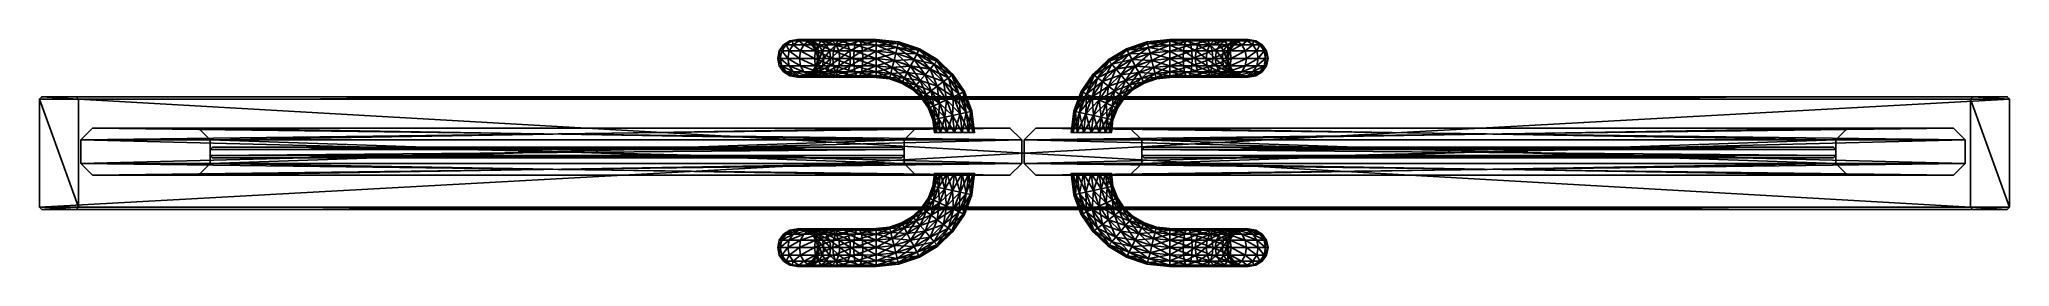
# Model space of a CAD drawing. Extents: x -84 to 84, y -10 to 10.
import ezdxf

# ---------------------------------------------------------------- set-up
doc = ezdxf.new("R2010")
doc.units = 0
for name, color, linetype in [('DOOR01', 231, 'CONTINUOUS'), ('DOOR02', 231, 'CONTINUOUS'), ('FR', 201, 'CONTINUOUS')]:
    doc.layers.add(name, color=color, linetype=linetype)

msp = doc.modelspace()

# ---------------------------------------------------------------- meshes
at = {"layer": 'DOOR01', "color": 231}
mesh = msp.add_polyface(dxfattribs=at)
corners = [(-80.236176, -0.887373, 219.07254), (-0.236176, -0.887369, 219.07254), (-0.236176, 1.112547, 219.07254), (-80.236176, 1.112551, 219.07254), (-0.236176, -0.887462, 0.07254), (-80.236176, -0.887466, 0.07254), (-80.236176, 1.11253, 0.07254), (-0.236176, 1.112527, 0.07254), (-69.236176, -0.887454, 27.07254), (-10.236176, -0.887452, 27.07254), (-10.236176, 1.112529, 27.07254), (-69.236176, 1.112533, 27.07254), (-10.236176, -0.887374, 208.07254), (-69.236176, -0.887378, 208.07254), (-69.236176, 1.112552, 208.07254), (-10.236176, 1.112548, 208.07254), (-1.236176, 2.112547, 218.07254), (-79.236176, 2.112551, 218.07254), (-79.236176, 2.112531, 1.07254), (-1.236176, 2.112527, 1.07254), (-9.236176, 2.112529, 26.07254), (-70.236176, 2.112533, 26.07254), (-70.236176, 2.11255, 209.07254), (-9.236176, 2.112548, 209.07254), (-1.236176, -1.887369, 218.07254), (-79.236176, -1.887373, 218.07254), (-79.236176, -1.887466, 1.072541), (-1.236176, -1.887462, 1.072541), (-9.236176, -1.887452, 26.07254), (-70.236176, -1.887456, 26.07254), (-70.236176, -1.887376, 209.07254), (-9.236176, -1.887374, 209.07254), (-20.761688, 8.048217, 110.739044), (-20.848297, 8.675352, 108.75444), (-20.982574, 8.048216, 108.75444), (-69.236176, -0.215798, 208.07254), (-10.236176, -0.215798, 208.07254), (-10.236176, 0.289203, 208.07254), (-69.236176, 0.289203, 208.07254), (-69.036179, -0.415798, 207.872543), (-69.036179, -0.415812, 155.464661), (-10.436172, -0.415798, 207.872543), (-10.436172, -0.415812, 155.464661), (-10.436172, 0.489203, 207.872543), (-10.436172, 0.489189, 155.464661), (-69.036179, 0.489203, 207.872543), (-69.036179, 0.489189, 155.464661), (-69.236176, -0.215844, 27.07254), (-69.236176, 0.289155, 27.07254), (-10.236176, 0.289155, 27.07254), (-10.236176, -0.215844, 27.07254), (-10.436172, -0.415844, 27.272537), (-69.036179, -0.415844, 27.272537), (-69.036179, 0.489155, 27.272537), (-10.436172, 0.489155, 27.272537), (-69.036179, 0.489159, 82.998283), (-69.236176, 0.289158, 82.998283), (-69.036179, -0.415841, 82.998283), (-10.43618, -0.415841, 82.998283), (-10.43618, 0.489159, 82.998283), (-69.236176, -0.215841, 82.998283), (-69.236176, 0.289189, 155.464661)]
mesh.append_faces([[corners[k] for k in face] for face in [(0, 2, 3), (4, 6, 7), (8, 10, 11), (12, 14, 15), (3, 16, 17), (7, 18, 19), (11, 20, 21), (15, 22, 23), (32, 33, 34), (35, 37, 38), (47, 49, 50)]], dxfattribs={"vtx0": -1})
mesh.append_faces([[corners[k] for k in face] for face in [(25, 24, 0), (27, 26, 4), (29, 28, 8), (31, 30, 12), (39, 40, 41), (42, 41, 40), (43, 44, 45), (46, 45, 44), (55, 53, 56), (40, 57, 42), (58, 42, 57), (44, 59, 46), (55, 46, 59), (57, 40, 60), (45, 46, 38), (46, 55, 61), (57, 52, 58), (51, 58, 52), (59, 54, 55), (53, 55, 54)]], dxfattribs={"vtx1": -1})
mesh.append_faces([[corners[k] for k in face] for face in [(23, 22, 17), (17, 16, 23), (24, 25, 30), (30, 31, 24), (19, 18, 21), (21, 20, 19), (26, 27, 28), (28, 29, 26)]], dxfattribs={"vtx1": -1, "vtx2": -1})
mesh.append_faces([[corners[k] for k in face] for face in [(0, 1, 2), (4, 5, 6), (8, 9, 10), (12, 13, 14), (3, 2, 16), (7, 6, 18), (11, 10, 20), (15, 14, 22), (24, 1, 0), (26, 5, 4), (28, 9, 8), (30, 13, 12), (35, 36, 37), (47, 48, 49), (36, 35, 39), (39, 41, 36), (38, 37, 43), (43, 45, 38), (47, 50, 51), (51, 52, 47), (49, 48, 53), (53, 54, 49), (52, 57, 60)]], dxfattribs={"vtx2": -1})
mesh = msp.add_polyface(dxfattribs=at)
corners = [(-18.751282, 6.908508, 113.580963), (-20.009918, 7.422881, 112.351105), (-19.681366, 6.910368, 112.199249), (-19.036896, 7.42102, 113.797272), (-19.14151, 8.048218, 113.876617), (-20.130707, 8.048216, 112.406891), (-20.009918, 8.675353, 112.351105), (-19.036896, 8.675354, 113.797272), (-19.681366, 9.187864, 112.199249), (-19.194244, 6.564727, 111.973907), (-20.274567, 6.908507, 110.631622), (-19.746429, 6.562865, 110.515289), (-20.63089, 7.421019, 110.710236), (-20.761688, 8.048217, 110.739044), (-20.63089, 8.675353, 110.710236), (-20.274567, 9.187864, 110.631622), (-19.194244, 9.533508, 111.973907), (-19.746429, 9.533507, 110.515289), (-19.099884, 6.436035, 110.372711), (-19.940094, 6.562865, 108.75444), (-19.276276, 6.436035, 108.75444), (-20.482391, 6.908507, 108.75444), (-20.848297, 7.421019, 108.75444), (-20.982574, 8.048216, 108.75444), (-20.848297, 8.675352, 108.75444), (-20.482391, 9.187864, 108.75444), (-19.940094, 9.533506, 108.75444), (-19.276276, 9.660339, 108.75444), (-19.681366, 6.908503, 62.477478), (-20.009918, 7.421015, 62.325623), (-18.751282, 6.908504, 61.095764), (-20.130707, 8.050075, 62.269836), (-19.036896, 7.421016, 60.879456), (-20.009918, 8.677211, 62.325623), (-19.14151, 8.050075, 60.80011), (-19.681366, 9.189722, 62.477478), (-19.036896, 8.677211, 60.879456), (-20.274567, 6.910365, 64.045105), (-19.194244, 6.562862, 62.70282), (-19.746429, 6.564723, 64.161438), (-20.63089, 7.422877, 63.966492), (-20.761688, 8.050074, 63.937683), (-20.63089, 8.67721, 63.966492), (-20.274567, 9.189723, 64.045105), (-19.746429, 9.535365, 64.161438), (-19.194244, 9.535365, 62.70282), (-19.099884, 6.437892, 64.304016)]
mesh.append_faces([[corners[k] for k in face] for face in [(0, 1, 2), (3, 5, 1), (4, 6, 5), (7, 8, 6), (9, 10, 11), (2, 12, 10), (1, 13, 12), (5, 14, 13), (6, 15, 14), (8, 17, 15), (18, 19, 20), (11, 21, 19), (10, 22, 21), (12, 23, 22), (14, 25, 24), (15, 26, 25), (17, 27, 26)]], dxfattribs={"vtx0": -1})
mesh.append_faces([[corners[k] for k in face] for face in [(28, 29, 30), (29, 31, 32), (31, 33, 34), (33, 35, 36), (39, 37, 38), (37, 40, 28), (40, 41, 29), (41, 42, 31), (42, 43, 33), (43, 44, 35), (20, 19, 46), (19, 21, 39), (21, 22, 37), (22, 23, 40), (23, 24, 41), (24, 25, 42), (25, 26, 43), (26, 27, 44)]], dxfattribs={"vtx1": -1})
mesh.append_faces([[corners[k] for k in face] for face in [(3, 4, 5), (9, 2, 10), (2, 1, 12), (1, 5, 13), (5, 6, 14), (6, 8, 15), (8, 16, 17), (18, 11, 19), (11, 10, 21), (10, 12, 22), (12, 13, 23), (13, 14, 24), (14, 15, 25), (15, 17, 26), (37, 28, 38), (40, 29, 28), (41, 31, 29), (42, 33, 31), (43, 35, 33), (44, 45, 35), (19, 39, 46), (21, 37, 39), (22, 40, 37), (23, 41, 40), (24, 42, 41), (25, 43, 42), (26, 44, 43)]], dxfattribs={"vtx2": -1})
mesh = msp.add_polyface(dxfattribs=at)
corners = [(-16.777527, 6.436035, 113.843781), (-18.3284, 6.564727, 113.260406), (-17.810333, 6.437896, 112.86795), (-17.192932, 6.562866, 114.333038), (-17.532196, 6.908508, 114.732819), (-18.751282, 6.908508, 113.580963), (-17.761169, 7.421021, 115.002472), (-19.036896, 7.42102, 113.797272), (-17.845154, 8.050078, 115.101471), (-19.14151, 8.048218, 113.876617), (-17.292603, 6.564727, 112.475494), (-18.597961, 6.436035, 111.698273), (-18.001709, 6.562866, 111.422638), (-19.194244, 6.564727, 111.973907), (-19.681366, 6.910368, 112.199249), (-20.009918, 7.422881, 112.351105), (-17.185791, 7.42102, 111.045441), (-17.514557, 6.908508, 111.197296), (-17.925232, 6.908508, 110.1138), (-17.569, 7.42102, 110.035187), (-18.453552, 6.562866, 110.230133), (-19.099884, 6.436035, 110.372711), (-19.746429, 6.562865, 110.515289), (-17.569, 8.675355, 110.035187), (-17.438293, 8.048219, 110.006378), (-17.569916, 8.048218, 108.75444), (-17.704193, 7.42102, 108.75444), (-18.070099, 6.908508, 108.75444), (-18.612396, 6.562866, 108.75444), (-19.276276, 6.436035, 108.75444), (-17.810333, 6.436031, 61.808777), (-18.3284, 6.562862, 61.416321), (-16.777527, 6.43603, 60.832947), (-18.751282, 6.908504, 61.095764), (-17.532196, 6.908504, 59.943909), (-17.192932, 6.562861, 60.343689), (-19.036896, 7.421016, 60.879456), (-17.761169, 7.421016, 59.674255), (-19.14151, 8.050075, 60.80011), (-17.845154, 8.048213, 59.575256), (-18.597961, 6.437892, 62.978455), (-17.292603, 6.562862, 62.201233), (-18.001709, 6.564723, 63.254089), (-19.194244, 6.562862, 62.70282), (-19.681366, 6.908503, 62.477478), (-20.009918, 7.421015, 62.325623), (-20.130707, 8.050075, 62.269836), (-17.925232, 6.908504, 64.562927), (-17.514557, 6.910365, 63.479431), (-17.185791, 7.422877, 63.631287), (-17.569, 7.421016, 64.641541), (-18.453552, 6.562862, 64.446594), (-19.099884, 6.437892, 64.304016), (-19.746429, 6.564723, 64.161438), (-17.438293, 8.048214, 64.670349)]
mesh.append_faces([[corners[k] for k in face] for face in [(0, 1, 2), (3, 5, 1), (4, 7, 5), (6, 9, 7), (10, 11, 12), (2, 13, 11), (1, 14, 13), (16, 18, 19), (17, 20, 18), (12, 21, 20), (11, 22, 21), (24, 26, 25), (19, 27, 26), (18, 28, 27), (20, 29, 28)]], dxfattribs={"vtx0": -1})
mesh.append_faces([[corners[k] for k in face] for face in [(30, 31, 32), (31, 33, 35), (33, 36, 34), (36, 38, 37), (42, 40, 41), (40, 43, 30), (43, 44, 31), (50, 47, 49), (47, 51, 48), (51, 52, 42), (52, 53, 40), (25, 26, 54), (26, 27, 50), (27, 28, 47), (28, 29, 51)]], dxfattribs={"vtx1": -1})
mesh.append_faces([[corners[k] for k in face] for face in [(3, 4, 5), (4, 6, 7), (6, 8, 9), (10, 2, 11), (2, 1, 13), (1, 5, 14), (5, 7, 15), (16, 17, 18), (17, 12, 20), (12, 11, 21), (11, 13, 22), (23, 24, 25), (24, 19, 26), (19, 18, 27), (18, 20, 28), (20, 21, 29), (33, 34, 35), (36, 37, 34), (38, 39, 37), (40, 30, 41), (43, 31, 30), (44, 33, 31), (45, 36, 33), (46, 38, 36), (47, 48, 49), (51, 42, 48), (52, 40, 42), (53, 43, 40), (26, 50, 54), (27, 47, 50), (28, 51, 47), (29, 52, 51)]], dxfattribs={"vtx2": -1})
mesh = msp.add_polyface(dxfattribs=at)
corners = [(-17.845154, 8.050078, 115.101471), (-17.761169, 8.677214, 115.002472), (-19.036896, 8.675354, 113.797272), (-19.14151, 8.048218, 113.876617), (-17.532196, 9.189727, 114.732819), (-18.751282, 9.187865, 113.580963), (-17.192932, 9.533508, 114.333038), (-18.3284, 9.533508, 113.260406), (-17.810333, 9.660339, 112.86795), (-17.292603, 9.533508, 112.475494), (-18.001709, 9.533508, 111.422638), (-18.597961, 9.660339, 111.698273), (-17.514557, 9.187866, 111.197296), (-20.009918, 8.675353, 112.351105), (-19.681366, 9.187864, 112.199249), (-19.194244, 9.533508, 111.973907), (-18.453552, 9.533508, 110.230133), (-19.099884, 9.660339, 110.372711), (-17.925232, 9.187867, 110.1138), (-17.569, 8.675355, 110.035187), (-19.746429, 9.533507, 110.515289), (-18.612396, 9.533508, 108.75444), (-19.276276, 9.660339, 108.75444), (-18.070099, 9.187866, 108.75444), (-17.704193, 8.675354, 108.75444), (-17.569916, 8.048218, 108.75444), (-19.036896, 8.677211, 60.879456), (-17.761169, 8.675349, 59.674255), (-17.845154, 8.048213, 59.575256), (-19.14151, 8.050075, 60.80011), (-18.751282, 9.189723, 61.095764), (-17.532196, 9.187862, 59.943909), (-18.3284, 9.535365, 61.416321), (-17.192932, 9.535365, 60.343689), (-17.810333, 9.662196, 61.808777), (-18.001709, 9.535365, 63.254089), (-17.292603, 9.535364, 62.201233), (-18.597961, 9.662196, 62.978455), (-17.514557, 9.189723, 63.479431), (-20.009918, 8.677211, 62.325623), (-19.681366, 9.189722, 62.477478), (-19.194244, 9.535365, 62.70282), (-18.453552, 9.533504, 64.446594), (-19.099884, 9.662197, 64.304016), (-17.925232, 9.187862, 64.562927), (-17.569, 8.67535, 64.641541), (-19.746429, 9.535365, 64.161438)]
mesh.append_faces([[corners[k] for k in face] for face in [(0, 2, 3), (1, 5, 2), (4, 7, 5), (6, 8, 7), (8, 10, 11), (9, 12, 10), (5, 15, 14), (7, 11, 15), (11, 16, 17), (10, 18, 16), (12, 19, 18), (15, 17, 20), (17, 21, 22), (16, 23, 21), (18, 24, 23), (19, 25, 24)]], dxfattribs={"vtx0": -1})
mesh.append_faces([[corners[k] for k in face] for face in [(29, 26, 28), (26, 30, 27), (30, 32, 31), (32, 34, 33), (37, 35, 34), (35, 38, 36), (40, 41, 30), (41, 37, 32), (43, 42, 37), (42, 44, 35), (44, 45, 38), (46, 43, 41), (22, 21, 43), (21, 23, 42), (23, 24, 44), (24, 25, 45)]], dxfattribs={"vtx1": -1})
mesh.append_faces([[corners[k] for k in face] for face in [(0, 1, 2), (1, 4, 5), (4, 6, 7), (8, 9, 10), (3, 2, 13), (2, 5, 14), (5, 7, 15), (7, 8, 11), (11, 10, 16), (10, 12, 18), (15, 11, 17), (17, 16, 21), (16, 18, 23), (18, 19, 24), (20, 17, 22), (26, 27, 28), (30, 31, 27), (32, 33, 31), (35, 36, 34), (39, 26, 29), (40, 30, 26), (41, 32, 30), (37, 34, 32), (42, 35, 37), (44, 38, 35), (43, 37, 41), (21, 42, 43), (23, 44, 42), (24, 45, 44), (22, 43, 46)]], dxfattribs={"vtx2": -1})
mesh = msp.add_polyface(dxfattribs=at)
corners = [(-14.524506, 8.050079, 116.632111), (-16.230652, 8.677216, 115.922028), (-16.289581, 8.050079, 116.035919), (-15.539551, 9.660339, 114.587799), (-15.247803, 9.533508, 114.024445), (-16.362366, 9.533508, 113.354523), (-16.777527, 9.660339, 113.843781), (-16.022888, 9.187866, 112.954742), (-15.00946, 9.187867, 113.564117), (-15.794006, 8.675355, 112.685089), (-17.761169, 8.677214, 115.002472), (-17.845154, 8.050078, 115.101471), (-16.069824, 9.189728, 115.611481), (-17.532196, 9.189727, 114.732819), (-15.83139, 9.535369, 115.151154), (-17.192932, 9.533508, 114.333038), (-17.292603, 9.533508, 112.475494), (-17.810333, 9.660339, 112.86795), (-16.869598, 9.187866, 112.154938), (-16.583984, 8.675354, 111.938629), (-15.710022, 8.048219, 112.58609), (-16.47934, 8.048219, 111.859283), (-17.514557, 9.187866, 111.197296), (-17.185791, 8.675355, 111.045441), (-17.065247, 8.048219, 110.989655), (-17.569, 8.675355, 110.035187), (-17.438293, 8.048219, 110.006378), (-16.289581, 8.048213, 58.640808), (-16.230652, 8.675349, 58.7547), (-14.524506, 8.048214, 58.044617), (-16.362366, 9.535365, 61.322205), (-15.247803, 9.535365, 60.652283), (-15.539551, 9.662196, 60.088928), (-16.777527, 9.662196, 60.832947), (-16.022888, 9.189723, 61.721985), (-15.794006, 8.677211, 61.991638), (-15.00946, 9.189723, 61.11261), (-17.761169, 8.675349, 59.674255), (-17.845154, 8.048213, 59.575256), (-17.532196, 9.187862, 59.943909), (-16.069824, 9.187861, 59.065247), (-17.192932, 9.535365, 60.343689), (-15.83139, 9.533504, 59.525574), (-17.292603, 9.535364, 62.201233), (-17.810333, 9.662196, 61.808777), (-16.869598, 9.189722, 62.52179), (-16.583984, 8.67721, 62.738098), (-16.47934, 8.050074, 62.817444), (-15.710022, 8.050075, 62.090637), (-17.514557, 9.189723, 63.479431), (-17.185791, 8.677211, 63.631287), (-17.065247, 8.050075, 63.687073), (-17.185791, 7.422877, 63.631287), (-17.569, 8.67535, 64.641541), (-17.438293, 8.048214, 64.670349), (-17.569916, 8.048218, 108.75444)]
mesh.append_faces([[corners[k] for k in face] for face in [(0, 1, 2), (3, 5, 6), (4, 7, 5), (8, 9, 7), (2, 10, 11), (1, 13, 10), (12, 15, 13), (14, 6, 15), (6, 16, 17), (5, 18, 16), (7, 19, 18), (9, 21, 19), (18, 23, 22), (19, 24, 23), (23, 26, 25)]], dxfattribs={"vtx0": -1})
mesh.append_faces([[corners[k] for k in face] for face in [(27, 28, 29), (33, 30, 32), (30, 34, 31), (34, 35, 36), (38, 37, 27), (37, 39, 28), (39, 41, 40), (41, 33, 42), (44, 43, 33), (43, 45, 30), (45, 46, 34), (46, 47, 35), (49, 50, 45), (50, 51, 46), (51, 52, 47), (53, 54, 50)]], dxfattribs={"vtx1": -1})
mesh.append_faces([[corners[k] for k in face] for face in [(3, 4, 5), (2, 1, 10), (1, 12, 13), (12, 14, 15), (14, 3, 6), (6, 5, 16), (5, 7, 18), (7, 9, 19), (9, 20, 21), (15, 6, 17), (16, 18, 22), (18, 19, 23), (19, 21, 24), (22, 23, 25), (23, 24, 26), (30, 31, 32), (37, 28, 27), (39, 40, 28), (41, 42, 40), (33, 32, 42), (43, 30, 33), (45, 34, 30), (46, 35, 34), (47, 48, 35), (44, 33, 41), (49, 45, 43), (50, 46, 45), (51, 47, 46), (53, 50, 49), (54, 51, 50), (55, 54, 53)]], dxfattribs={"vtx2": -1})
mesh = msp.add_polyface(dxfattribs=at)
corners = [(-12.616852, 9.653107, 115.216064), (-13.985779, 9.533509, 114.451324), (-14.136566, 9.6622, 115.062164), (-12.616852, 9.524414, 114.588898), (-13.86261, 9.187867, 113.952301), (-12.616852, 9.178711, 114.076416), (-13.779297, 8.675355, 113.615631), (-12.616852, 8.66626, 113.730743), (-13.74884, 8.048219, 113.492218), (-12.616852, 8.040924, 116.828217), (-12.616852, 8.668121, 116.701416), (-14.493958, 8.677216, 116.508698), (-14.524506, 8.050079, 116.632111), (-12.616852, 9.180573, 116.355743), (-14.410767, 9.189728, 116.172028), (-12.616852, 9.526277, 115.843262), (-14.287445, 9.53537, 115.673004), (-15.247803, 9.533508, 114.024445), (-15.539551, 9.660339, 114.587799), (-15.00946, 9.187867, 113.564117), (-14.848663, 8.675355, 113.253571), (-14.789612, 8.048219, 113.139679), (-16.230652, 8.677216, 115.922028), (-16.069824, 9.189728, 115.611481), (-15.83139, 9.535369, 115.151154), (-16.022888, 9.187866, 112.954742), (-15.794006, 8.675355, 112.685089), (-15.710022, 8.048219, 112.58609), (-14.136566, 9.660336, 59.614563), (-13.985779, 9.535365, 60.225403), (-12.616852, 9.65124, 59.460655), (-13.86261, 9.189723, 60.724426), (-12.616852, 9.526271, 60.087822), (-13.779297, 8.677211, 61.061096), (-12.616852, 9.180569, 60.600304), (-13.74884, 8.050075, 61.184509), (-12.616852, 8.668118, 60.945976), (-14.493958, 8.67535, 58.16803), (-12.616852, 8.666256, 57.975304), (-12.616852, 8.039059, 57.848503), (-14.524506, 8.048214, 58.044617), (-14.410767, 9.187862, 58.5047), (-12.616852, 9.178706, 58.320992), (-14.287445, 9.533504, 59.003723), (-12.616852, 9.524409, 58.833458), (-15.247803, 9.535365, 60.652283), (-15.539551, 9.662196, 60.088928), (-15.00946, 9.189723, 61.11261), (-14.848663, 8.677211, 61.423157), (-14.789612, 8.050075, 61.537048), (-16.230652, 8.675349, 58.7547), (-16.069824, 9.187861, 59.065247), (-15.83139, 9.533504, 59.525574), (-16.022888, 9.189723, 61.721985), (-15.794006, 8.677211, 61.991638), (-15.710022, 8.050075, 62.090637)]
mesh.append_faces([[corners[k] for k in face] for face in [(0, 1, 2), (3, 4, 1), (5, 6, 4), (7, 8, 6), (9, 11, 12), (10, 14, 11), (13, 16, 14), (15, 2, 16), (2, 17, 18), (1, 19, 17), (4, 20, 19), (6, 21, 20), (11, 23, 22), (14, 24, 23), (16, 18, 24), (20, 27, 26)]], dxfattribs={"vtx0": -1})
mesh.append_faces([[corners[k] for k in face] for face in [(28, 29, 30), (29, 31, 32), (31, 33, 34), (33, 35, 36), (40, 37, 39), (37, 41, 38), (41, 43, 42), (43, 28, 44), (46, 45, 28), (45, 47, 29), (47, 48, 31), (48, 49, 33), (50, 51, 37), (51, 52, 41), (52, 46, 43), (54, 55, 48)]], dxfattribs={"vtx1": -1})
mesh.append_faces([[corners[k] for k in face] for face in [(9, 10, 11), (10, 13, 14), (13, 15, 16), (15, 0, 2), (2, 1, 17), (1, 4, 19), (4, 6, 20), (6, 8, 21), (12, 11, 22), (11, 14, 23), (14, 16, 24), (16, 2, 18), (17, 19, 25), (19, 20, 26), (20, 21, 27), (37, 38, 39), (41, 42, 38), (43, 44, 42), (28, 30, 44), (45, 29, 28), (47, 31, 29), (48, 33, 31), (49, 35, 33), (50, 37, 40), (51, 41, 37), (52, 43, 41), (46, 28, 43), (53, 47, 45), (54, 48, 47), (55, 49, 48)]], dxfattribs={"vtx2": -1})
mesh = msp.add_polyface(dxfattribs=at)
corners = [(-12.616852, 9.653107, 115.216064), (-12.616852, 9.524414, 114.588898), (-13.985779, 9.533509, 114.451324), (-12.616852, 9.178711, 114.076416), (-13.86261, 9.187867, 113.952301), (-12.616852, 8.66626, 113.730743), (-13.779297, 8.675355, 113.615631), (-12.616852, 8.039063, 113.603943), (-13.74884, 8.048219, 113.492218), (-12.616852, 7.411865, 113.730743), (-13.779297, 7.42102, 113.615631), (-12.616852, 6.899414, 114.076416), (-13.86261, 6.908509, 113.952301), (-11.23996, 7.261718, 113.730743), (-11.089203, 7.872558, 113.603943), (-11.363159, 6.762695, 114.076416), (-11.23996, 7.26172, 116.701416), (-12.616852, 7.411866, 116.701416), (-12.616852, 6.899414, 116.355743), (-11.363159, 6.762696, 116.355743), (-11.089203, 7.874421, 116.828217), (-12.616852, 8.040924, 116.828217), (-10.938293, 8.48526, 116.701416), (-12.616852, 8.668121, 116.701416), (-10.815002, 8.984283, 116.355743), (-12.616852, 9.180573, 116.355743), (-10.731812, 9.320954, 115.843262), (-12.616852, 9.526277, 115.843262), (-10.701355, 9.444366, 115.216064), (-10.731812, 9.319093, 114.588898), (-10.815002, 8.982423, 114.076416), (-10.938293, 8.483398, 113.730743), (-9.977966, 6.834838, 113.730743), (-13.985779, 9.535365, 60.225403), (-12.616852, 9.526271, 60.087822), (-12.616852, 9.65124, 59.460655), (-13.86261, 9.189723, 60.724426), (-12.616852, 9.180569, 60.600304), (-13.779297, 8.677211, 61.061096), (-12.616852, 8.668118, 60.945976), (-13.74884, 8.050075, 61.184509), (-12.616852, 8.04092, 61.072777), (-13.779297, 7.421016, 61.061096), (-12.616852, 7.411861, 60.945976), (-13.86261, 6.908504, 60.724426), (-12.616852, 6.89941, 60.600304), (-11.23996, 7.261714, 60.945976), (-11.089203, 7.874415, 61.072777), (-11.363159, 6.762691, 60.600304), (-12.616852, 6.90127, 58.320992), (-12.616852, 7.413722, 57.975304), (-11.23996, 7.263575, 57.975304), (-11.363159, 6.764552, 58.320992), (-12.616852, 8.039059, 57.848503), (-11.089203, 7.872553, 57.848503), (-12.616852, 8.666256, 57.975304), (-10.938293, 8.483394, 57.975304), (-12.616852, 9.178706, 58.320992), (-10.815002, 8.982417, 58.320992), (-12.616852, 9.524409, 58.833458), (-10.731812, 9.319087, 58.833458), (-10.701355, 9.442501, 59.460655), (-10.731812, 9.32095, 60.087822), (-10.815002, 8.98428, 60.600304), (-10.938293, 8.485256, 60.945976), (-9.977966, 6.834834, 60.945976)]
mesh.append_faces([[corners[k] for k in face] for face in [(41, 46, 47), (43, 48, 46), (49, 51, 52), (50, 54, 51), (53, 56, 54), (55, 58, 56), (57, 60, 58), (59, 61, 60), (35, 62, 61), (34, 63, 62), (37, 64, 63), (39, 47, 64)]], dxfattribs={"vtx0": -1})
mesh.append_faces([[corners[k] for k in face] for face in [(14, 13, 7), (13, 15, 9), (19, 16, 18), (16, 20, 17), (20, 22, 21), (22, 24, 23), (24, 26, 25), (26, 28, 27), (28, 29, 0), (29, 30, 1), (30, 31, 3), (31, 14, 5)]], dxfattribs={"vtx1": -1})
mesh.append_faces([[corners[k] for k in face] for face in [(0, 1, 2), (1, 3, 4), (3, 5, 6), (5, 7, 8), (7, 9, 10), (9, 11, 12), (13, 9, 7), (15, 11, 9), (16, 17, 18), (20, 21, 17), (22, 23, 21), (24, 25, 23), (26, 27, 25), (28, 0, 27), (29, 1, 0), (30, 3, 1), (31, 5, 3), (14, 7, 5), (32, 13, 14), (33, 34, 35), (36, 37, 34), (38, 39, 37), (40, 41, 39), (42, 43, 41), (44, 45, 43), (41, 43, 46), (43, 45, 48), (49, 50, 51), (50, 53, 54), (53, 55, 56), (55, 57, 58), (57, 59, 60), (59, 35, 61), (35, 34, 62), (34, 37, 63), (37, 39, 64), (39, 41, 47), (47, 46, 65)]], dxfattribs={"vtx2": -1})
mesh = msp.add_polyface(dxfattribs=at)
corners = [(-9.686218, 7.398194, 113.603943), (-9.977966, 6.834838, 113.730743), (-11.089203, 7.872558, 113.603943), (-9.686218, 7.398194, 116.828217), (-11.089203, 7.874421, 116.828217), (-11.23996, 7.26172, 116.701416), (-9.977966, 6.834839, 116.701416), (-9.394379, 7.963411, 116.701416), (-10.938293, 8.48526, 116.701416), (-9.155945, 8.423738, 116.355743), (-10.815002, 8.984283, 116.355743), (-8.995117, 8.734284, 115.843262), (-10.731812, 9.320954, 115.843262), (-8.936188, 8.848174, 115.216064), (-10.701355, 9.444366, 115.216064), (-8.995117, 8.732422, 114.588898), (-10.731812, 9.319093, 114.588898), (-9.155945, 8.421875, 114.076416), (-10.815002, 8.982423, 114.076416), (-9.394379, 7.961547, 113.730743), (-10.938293, 8.483398, 113.730743), (-8.448242, 6.654175, 116.828217), (-8.032837, 7.143433, 116.701416), (-7.693573, 7.543212, 116.355743), (-7.4646, 7.814728, 115.843262), (-7.380615, 7.913727, 115.216064), (-7.4646, 7.812866, 114.588898), (-7.693573, 7.543214, 114.076416), (-8.032837, 7.143433, 113.730743), (-8.448242, 6.654175, 113.603943), (-11.089203, 7.874415, 61.072777), (-9.977966, 6.834834, 60.945976), (-9.686218, 7.398189, 61.072777), (-11.23996, 7.263575, 57.975304), (-11.089203, 7.872553, 57.848503), (-9.686218, 7.400051, 57.848503), (-9.977966, 6.836696, 57.975304), (-10.938293, 8.483394, 57.975304), (-9.394379, 7.961543, 57.975304), (-10.815002, 8.982417, 58.320992), (-9.155945, 8.42187, 58.320992), (-10.731812, 9.319087, 58.833458), (-8.995117, 8.732417, 58.833458), (-10.701355, 9.442501, 59.460655), (-8.936188, 8.846309, 59.460655), (-10.731812, 9.32095, 60.087822), (-8.995117, 8.734279, 60.087822), (-10.815002, 8.98428, 60.600304), (-9.155945, 8.423732, 60.600304), (-10.938293, 8.485256, 60.945976), (-9.394379, 7.963406, 60.945976), (-8.448242, 6.656031, 57.848503), (-8.032837, 7.145289, 57.975304), (-7.693573, 7.545069, 58.320992), (-7.4646, 7.81286, 58.833458), (-7.380615, 7.91186, 59.460655), (-7.4646, 7.814723, 60.087822), (-7.693573, 7.543209, 60.600304), (-8.032837, 7.143428, 60.945976), (-8.448242, 6.65417, 61.072777)]
mesh.append_faces([[corners[k] for k in face] for face in [(30, 31, 32), (33, 35, 36), (34, 38, 35), (37, 40, 38), (39, 42, 40), (41, 44, 42), (43, 46, 44), (45, 48, 46), (47, 50, 48), (49, 32, 50), (35, 52, 51), (38, 53, 52), (50, 59, 58)]], dxfattribs={"vtx0": -1})
mesh.append_faces([[corners[k] for k in face] for face in [(0, 1, 2), (6, 3, 5), (3, 7, 4), (7, 9, 8), (9, 11, 10), (11, 13, 12), (13, 15, 14), (15, 17, 16), (17, 19, 18), (19, 0, 20), (21, 22, 3), (22, 23, 7), (28, 29, 19)]], dxfattribs={"vtx1": -1})
mesh.append_faces([[corners[k] for k in face] for face in [(3, 4, 5), (7, 8, 4), (9, 10, 8), (11, 12, 10), (13, 14, 12), (15, 16, 14), (17, 18, 16), (19, 20, 18), (0, 2, 20), (21, 3, 6), (22, 7, 3), (23, 9, 7), (24, 11, 9), (25, 13, 11), (26, 15, 13), (27, 17, 15), (28, 19, 17), (29, 0, 19), (33, 34, 35), (34, 37, 38), (37, 39, 40), (39, 41, 42), (41, 43, 44), (43, 45, 46), (45, 47, 48), (47, 49, 50), (49, 30, 32), (36, 35, 51), (35, 38, 52), (38, 40, 53), (40, 42, 54), (42, 44, 55), (44, 46, 56), (46, 48, 57), (48, 50, 58), (50, 32, 59)]], dxfattribs={"vtx2": -1})
mesh = msp.add_polyface(dxfattribs=at)
corners = [(-7.693573, 7.543212, 116.355743), (-7.4646, 7.814728, 115.843262), (-9.155945, 8.423738, 116.355743), (-7.380615, 7.913727, 115.216064), (-8.995117, 8.734284, 115.843262), (-7.4646, 7.812866, 114.588898), (-8.936188, 8.848174, 115.216064), (-7.693573, 7.543214, 114.076416), (-8.995117, 8.732422, 114.588898), (-8.032837, 7.143433, 113.730743), (-9.155945, 8.421875, 114.076416), (-7.415436, 5.678344, 113.603943), (-7.933289, 5.285889, 113.730743), (-8.448242, 6.654175, 113.603943), (-7.415436, 5.678344, 116.828217), (-8.448242, 6.654175, 116.828217), (-8.863525, 6.164917, 116.701416), (-7.933289, 5.285889, 116.701416), (-6.897491, 6.070802, 116.701416), (-8.032837, 7.143433, 116.701416), (-6.474487, 6.391359, 116.355743), (-6.188843, 6.607668, 115.843262), (-6.084229, 6.687014, 115.216064), (-6.188843, 6.607667, 114.588898), (-6.474487, 6.391358, 114.076416), (-6.897491, 6.0708, 113.730743), (-7.22406, 4.233033, 113.730743), (-6.627777, 4.508667, 113.603943), (-7.711212, 4.007691, 114.076416), (-8.356171, 4.965333, 114.076416), (-7.711212, 4.007691, 116.355743), (-8.356171, 4.965332, 116.355743), (-8.641785, 4.749023, 115.843262), (-7.22406, 4.233033, 116.701416), (-6.627777, 4.508668, 116.828217), (-6.031494, 4.784304, 116.701416), (-9.155945, 8.42187, 58.320992), (-7.4646, 7.81286, 58.833458), (-7.693573, 7.545069, 58.320992), (-8.995117, 8.732417, 58.833458), (-7.380615, 7.91186, 59.460655), (-8.936188, 8.846309, 59.460655), (-7.4646, 7.814723, 60.087822), (-8.995117, 8.734279, 60.087822), (-7.693573, 7.543209, 60.600304), (-9.155945, 8.423732, 60.600304), (-8.032837, 7.143428, 60.945976), (-8.448242, 6.65417, 61.072777), (-7.933289, 5.285884, 60.945976), (-7.415436, 5.678341, 61.072777), (-8.863525, 6.166773, 57.975304), (-8.448242, 6.656031, 57.848503), (-7.415436, 5.680201, 57.848503), (-7.933289, 5.287745, 57.975304), (-8.032837, 7.145289, 57.975304), (-6.897491, 6.072656, 57.975304), (-6.474487, 6.393214, 58.320992), (-6.188843, 6.609523, 58.833458), (-6.084229, 6.687007, 59.460655), (-6.188843, 6.607662, 60.087822), (-6.474487, 6.391355, 60.600304), (-6.897491, 6.070797, 60.945976), (-7.22406, 4.233028, 60.945976), (-6.627777, 4.508663, 61.072777), (-8.356171, 4.965327, 60.600304), (-7.711212, 4.007686, 60.600304), (-8.641785, 4.750881, 58.833458), (-8.356171, 4.967188, 58.320992), (-7.711212, 4.009548, 58.320992), (-7.22406, 4.23489, 57.975304), (-6.627777, 4.510524, 57.848503), (-6.031494, 4.786159, 57.975304)]
mesh.append_faces([[corners[k] for k in face] for face in [(36, 37, 38), (39, 40, 37), (41, 42, 40), (43, 44, 42), (45, 46, 44), (47, 48, 49), (50, 52, 53), (51, 55, 52), (54, 56, 55), (38, 57, 56), (42, 60, 59), (44, 61, 60), (46, 49, 61), (49, 62, 63), (53, 70, 69)]], dxfattribs={"vtx0": -1})
mesh.append_faces([[corners[k] for k in face] for face in [(0, 1, 2), (1, 3, 4), (3, 5, 6), (5, 7, 8), (7, 9, 10), (11, 12, 13), (17, 14, 16), (14, 18, 15), (18, 20, 19), (20, 21, 0), (23, 24, 5), (24, 25, 7), (25, 11, 9), (27, 26, 11), (33, 34, 17)]], dxfattribs={"vtx1": -1})
mesh.append_faces([[corners[k] for k in face] for face in [(14, 15, 16), (18, 19, 15), (20, 0, 19), (21, 1, 0), (22, 3, 1), (23, 5, 3), (24, 7, 5), (25, 9, 7), (11, 13, 9), (26, 12, 11), (28, 29, 12), (30, 31, 32), (33, 17, 31), (34, 14, 17), (35, 18, 14), (27, 11, 25), (50, 51, 52), (51, 54, 55), (54, 38, 56), (38, 37, 57), (37, 40, 58), (40, 42, 59), (42, 44, 60), (44, 46, 61), (46, 47, 49), (49, 48, 62), (48, 64, 65), (66, 67, 68), (67, 53, 69), (53, 52, 70), (52, 55, 71), (61, 49, 63)]], dxfattribs={"vtx2": -1})
mesh = msp.add_polyface(dxfattribs=at)
corners = [(-12.616852, 6.899414, 114.076416), (-13.985779, 6.562867, 114.451324), (-13.86261, 6.908509, 113.952301), (-12.616852, 6.553711, 114.588898), (-12.616852, 6.426881, 115.216064), (-14.136566, 6.436035, 115.062164), (-12.616852, 6.553712, 115.843262), (-14.287445, 6.562866, 115.673004), (-12.616852, 6.899414, 116.355743), (-14.410767, 6.908508, 116.172028), (-14.493958, 7.421021, 116.508698), (-15.247803, 6.562866, 114.024445), (-15.00946, 6.908509, 113.564117), (-15.539551, 6.436035, 114.587799), (-15.83139, 6.562866, 115.151154), (-16.069824, 6.908508, 115.611481), (-16.362366, 6.564727, 113.354523), (-16.022888, 6.910369, 112.954742), (-16.777527, 6.436035, 113.843781), (-17.192932, 6.562866, 114.333038), (-17.532196, 6.908508, 114.732819), (-17.292603, 6.564727, 112.475494), (-16.869598, 6.910369, 112.154938), (-17.810333, 6.437896, 112.86795), (-18.3284, 6.564727, 113.260406), (-18.001709, 6.562866, 111.422638), (-17.514557, 6.908508, 111.197296), (-13.86261, 6.908504, 60.724426), (-13.985779, 6.562861, 60.225403), (-12.616852, 6.89941, 60.600304), (-14.136566, 6.436031, 59.614563), (-12.616852, 6.426875, 59.460655), (-12.616852, 6.553706, 60.087822), (-14.287445, 6.562861, 59.003723), (-12.616852, 6.555568, 58.833458), (-14.410767, 6.910365, 58.5047), (-12.616852, 6.90127, 58.320992), (-15.247803, 6.562861, 60.652283), (-15.00946, 6.908504, 61.11261), (-15.539551, 6.43603, 60.088928), (-15.83139, 6.562861, 59.525574), (-16.069824, 6.908504, 59.065247), (-16.362366, 6.562862, 61.322205), (-16.022888, 6.908504, 61.721985), (-16.777527, 6.43603, 60.832947), (-17.192932, 6.562861, 60.343689), (-17.532196, 6.908504, 59.943909), (-17.292603, 6.562862, 62.201233), (-16.869598, 6.908505, 62.52179), (-17.810333, 6.436031, 61.808777), (-18.3284, 6.562862, 61.416321), (-18.001709, 6.564723, 63.254089), (-17.514557, 6.910365, 63.479431), (-14.136566, -6.438842, 115.062164), (-12.616852, -6.429688, 115.216064), (-12.616852, -6.556519, 114.588898)]
mesh.append_faces([[corners[k] for k in face] for face in [(0, 1, 2), (3, 5, 1), (4, 7, 5), (6, 9, 7), (8, 10, 9), (2, 11, 12), (1, 13, 11), (5, 14, 13), (7, 15, 14), (12, 16, 17), (11, 18, 16), (13, 19, 18), (14, 20, 19), (17, 21, 22), (16, 23, 21), (22, 25, 26)]], dxfattribs={"vtx0": -1})
mesh.append_faces([[corners[k] for k in face] for face in [(27, 28, 29), (28, 30, 32), (30, 33, 31), (33, 35, 34), (38, 37, 27), (37, 39, 28), (39, 40, 30), (40, 41, 33), (43, 42, 38), (42, 44, 37), (44, 45, 39), (45, 46, 40), (48, 47, 43), (47, 49, 42), (52, 51, 48)]], dxfattribs={"vtx1": -1})
mesh.append_faces([[corners[k] for k in face] for face in [(3, 4, 5), (4, 6, 7), (6, 8, 9), (2, 1, 11), (1, 5, 13), (5, 7, 14), (7, 9, 15), (12, 11, 16), (11, 13, 18), (13, 14, 19), (14, 15, 20), (17, 16, 21), (16, 18, 23), (18, 19, 24), (22, 21, 25), (30, 31, 32), (33, 34, 31), (35, 36, 34), (37, 28, 27), (39, 30, 28), (40, 33, 30), (41, 35, 33), (42, 37, 38), (44, 39, 37), (45, 40, 39), (46, 41, 40), (47, 42, 43), (49, 44, 42), (50, 45, 44), (51, 47, 48), (53, 54, 55)]], dxfattribs={"vtx2": -1})
mesh = msp.add_polyface(dxfattribs=at)
corners = [(-12.616852, 8.039063, 113.603943), (-13.779297, 7.42102, 113.615631), (-13.74884, 8.048219, 113.492218), (-12.616852, 7.411865, 113.730743), (-13.86261, 6.908509, 113.952301), (-12.616852, 6.899414, 116.355743), (-12.616852, 7.411866, 116.701416), (-14.493958, 7.421021, 116.508698), (-12.616852, 8.040924, 116.828217), (-14.524506, 8.050079, 116.632111), (-14.848663, 7.422883, 113.253571), (-14.789612, 8.048219, 113.139679), (-15.00946, 6.908509, 113.564117), (-14.410767, 6.908508, 116.172028), (-16.230652, 7.421021, 115.922028), (-16.069824, 6.908508, 115.611481), (-16.289581, 8.050079, 116.035919), (-15.794006, 7.422883, 112.685089), (-15.710022, 8.048219, 112.58609), (-16.022888, 6.910369, 112.954742), (-17.761169, 7.421021, 115.002472), (-17.532196, 6.908508, 114.732819), (-17.845154, 8.050078, 115.101471), (-16.583984, 7.422882, 111.938629), (-16.47934, 8.048219, 111.859283), (-16.869598, 6.910369, 112.154938), (-17.185791, 7.42102, 111.045441), (-17.065247, 8.048219, 110.989655), (-17.514557, 6.908508, 111.197296), (-17.569, 7.42102, 110.035187), (-17.438293, 8.048219, 110.006378), (-13.74884, 8.050075, 61.184509), (-13.779297, 7.421016, 61.061096), (-12.616852, 8.04092, 61.072777), (-13.86261, 6.908504, 60.724426), (-12.616852, 7.411861, 60.945976), (-14.493958, 7.422877, 58.16803), (-12.616852, 7.413722, 57.975304), (-12.616852, 6.90127, 58.320992), (-14.410767, 6.910365, 58.5047), (-14.524506, 8.048214, 58.044617), (-12.616852, 8.039059, 57.848503), (-14.848663, 7.421016, 61.423157), (-14.789612, 8.050075, 61.537048), (-15.00946, 6.908504, 61.11261), (-16.230652, 7.422877, 58.7547), (-16.069824, 6.908504, 59.065247), (-16.289581, 8.048213, 58.640808), (-15.794006, 7.421016, 61.991638), (-15.710022, 8.050075, 62.090637), (-16.022888, 6.908504, 61.721985), (-17.761169, 7.421016, 59.674255), (-17.532196, 6.908504, 59.943909), (-17.845154, 8.048213, 59.575256), (-16.583984, 7.421017, 62.738098), (-16.47934, 8.050074, 62.817444), (-16.869598, 6.908505, 62.52179), (-17.185791, 7.422877, 63.631287), (-17.514557, 6.910365, 63.479431), (-17.569, 7.421016, 64.641541), (-17.065247, 8.050075, 63.687073), (-17.438293, 8.048214, 64.670349)]
mesh.append_faces([[corners[k] for k in face] for face in [(0, 1, 2), (3, 4, 1), (6, 9, 7), (2, 10, 11), (1, 12, 10), (13, 14, 15), (7, 16, 14), (11, 17, 18), (10, 19, 17), (15, 20, 21), (14, 22, 20), (18, 23, 24), (17, 25, 23), (24, 26, 27), (23, 28, 26), (27, 29, 30)]], dxfattribs={"vtx0": -1})
mesh.append_faces([[corners[k] for k in face] for face in [(31, 32, 33), (32, 34, 35), (39, 36, 38), (36, 40, 37), (43, 42, 31), (42, 44, 32), (46, 45, 39), (45, 47, 36), (49, 48, 43), (48, 50, 42), (52, 51, 46), (51, 53, 45), (55, 54, 49), (54, 56, 48), (57, 58, 54), (61, 59, 60)]], dxfattribs={"vtx1": -1})
mesh.append_faces([[corners[k] for k in face] for face in [(5, 6, 7), (6, 8, 9), (2, 1, 10), (1, 4, 12), (13, 7, 14), (7, 9, 16), (11, 10, 17), (10, 12, 19), (15, 14, 20), (14, 16, 22), (18, 17, 23), (17, 19, 25), (24, 23, 26), (23, 25, 28), (27, 26, 29), (36, 37, 38), (40, 41, 37), (42, 32, 31), (44, 34, 32), (45, 36, 39), (47, 40, 36), (48, 42, 43), (50, 44, 42), (51, 45, 46), (53, 47, 45), (54, 48, 49), (56, 50, 48), (57, 54, 55), (58, 56, 54), (59, 57, 60)]], dxfattribs={"vtx2": -1})
mesh = msp.add_polyface(dxfattribs=at)
corners = [(-12.616852, 6.899414, 114.076416), (-12.616852, 6.553711, 114.588898), (-13.985779, 6.562867, 114.451324), (-11.446472, 6.426025, 114.588898), (-11.363159, 6.762695, 114.076416), (-11.476929, 6.302612, 115.216064), (-12.616852, 6.426881, 115.216064), (-11.446472, 6.426025, 115.843262), (-12.616852, 6.553712, 115.843262), (-11.363159, 6.762696, 116.355743), (-12.616852, 6.899414, 116.355743), (-10.216309, 6.374512, 114.076416), (-11.23996, 7.261718, 113.730743), (-9.977966, 6.834838, 113.730743), (-10.377228, 6.063965, 114.588898), (-10.436157, 5.950073, 115.216064), (-10.377228, 6.063965, 115.843262), (-10.216309, 6.374512, 116.355743), (-9.977966, 6.834839, 116.701416), (-11.23996, 7.26172, 116.701416), (-8.863525, 6.164917, 113.730743), (-9.686218, 7.398194, 113.603943), (-8.448242, 6.654175, 113.603943), (-9.202881, 5.765138, 114.076416), (-9.431763, 5.495483, 114.588898), (-9.202881, 5.765137, 116.355743), (-8.863525, 6.164917, 116.701416), (-8.448242, 6.654175, 116.828217), (-7.933289, 5.285889, 113.730743), (-13.985779, 6.562861, 60.225403), (-12.616852, 6.553706, 60.087822), (-12.616852, 6.89941, 60.600304), (-11.446472, 6.426021, 60.087822), (-11.363159, 6.762691, 60.600304), (-12.616852, 6.426875, 59.460655), (-11.476929, 6.302608, 59.460655), (-12.616852, 6.555568, 58.833458), (-11.446472, 6.427882, 58.833458), (-12.616852, 6.90127, 58.320992), (-11.363159, 6.764552, 58.320992), (-11.23996, 7.261714, 60.945976), (-10.216309, 6.374507, 60.600304), (-9.977966, 6.834834, 60.945976), (-10.377228, 6.06396, 60.087822), (-10.436157, 5.950068, 59.460655), (-10.377228, 6.065822, 58.833458), (-10.216309, 6.376369, 58.320992), (-11.23996, 7.263575, 57.975304), (-9.977966, 6.836696, 57.975304), (-9.686218, 7.398189, 61.072777), (-8.863525, 6.164912, 60.945976), (-8.448242, 6.65417, 61.072777), (-9.202881, 5.765132, 60.600304), (-9.431763, 5.495479, 60.087822), (-9.202881, 5.766994, 58.320992), (-8.863525, 6.166773, 57.975304), (-8.448242, 6.656031, 57.848503), (-7.933289, 5.285884, 60.945976)]
mesh.append_faces([[corners[k] for k in face] for face in [(31, 32, 33), (30, 35, 32), (34, 37, 35), (36, 39, 37), (40, 41, 42), (33, 43, 41), (32, 44, 43), (35, 45, 44), (37, 46, 45), (39, 48, 46), (49, 50, 51), (42, 52, 50), (46, 55, 54), (48, 56, 55)]], dxfattribs={"vtx0": -1})
mesh.append_faces([[corners[k] for k in face] for face in [(4, 3, 0), (3, 5, 1), (5, 7, 6), (7, 9, 8), (13, 11, 12), (11, 14, 4), (14, 15, 3), (15, 16, 5), (16, 17, 7), (17, 18, 9), (22, 20, 21), (20, 23, 13), (25, 26, 17), (26, 27, 18)]], dxfattribs={"vtx1": -1})
mesh.append_faces([[corners[k] for k in face] for face in [(0, 1, 2), (3, 1, 0), (5, 6, 1), (7, 8, 6), (9, 10, 8), (11, 4, 12), (14, 3, 4), (15, 5, 3), (16, 7, 5), (17, 9, 7), (18, 19, 9), (20, 13, 21), (23, 11, 13), (24, 14, 11), (25, 17, 16), (26, 18, 17), (28, 20, 22), (29, 30, 31), (31, 30, 32), (30, 34, 35), (34, 36, 37), (36, 38, 39), (40, 33, 41), (33, 32, 43), (32, 35, 44), (35, 37, 45), (37, 39, 46), (39, 47, 48), (49, 42, 50), (42, 41, 52), (41, 43, 53), (45, 46, 54), (46, 48, 55), (51, 50, 57)]], dxfattribs={"vtx2": -1})
mesh = msp.add_polyface(dxfattribs=at)
corners = [(-6.188843, 6.607668, 115.843262), (-6.084229, 6.687014, 115.216064), (-7.4646, 7.814728, 115.843262), (-6.188843, 6.607667, 114.588898), (-7.380615, 7.913727, 115.216064), (-6.627777, 4.508668, 116.828217), (-6.031494, 4.784304, 116.701416), (-7.415436, 5.678344, 116.828217), (-5.544373, 5.009645, 116.355743), (-6.474487, 6.391359, 116.355743), (-6.897491, 6.070802, 116.701416), (-5.21582, 5.1615, 115.843262), (-5.095154, 5.217285, 115.216064), (-5.21582, 5.1615, 114.588898), (-5.544373, 5.009645, 114.076416), (-6.474487, 6.391358, 114.076416), (-6.031494, 4.784301, 113.730743), (-6.897491, 6.0708, 113.730743), (-6.627777, 4.508667, 113.603943), (-6.125854, 3.183106, 116.828217), (-7.22406, 4.233033, 116.701416), (-5.479309, 3.325685, 116.701416), (-4.951202, 3.442017, 116.355743), (-4.594849, 3.52063, 115.843262), (-4.46405, 3.549439, 115.216064), (-4.594849, 3.52063, 114.588898), (-4.951202, 3.442017, 114.076416), (-5.479309, 3.325684, 113.730743), (-6.125854, 3.183106, 113.603943), (-7.4646, 7.81286, 58.833458), (-6.084229, 6.687007, 59.460655), (-6.188843, 6.609523, 58.833458), (-7.380615, 7.91186, 59.460655), (-6.188843, 6.607662, 60.087822), (-7.415436, 5.680201, 57.848503), (-6.031494, 4.786159, 57.975304), (-6.627777, 4.510524, 57.848503), (-6.897491, 6.072656, 57.975304), (-6.474487, 6.393214, 58.320992), (-5.544373, 5.011502, 58.320992), (-5.21582, 5.163357, 58.833458), (-5.095154, 5.217281, 59.460655), (-5.21582, 5.161495, 60.087822), (-6.474487, 6.391355, 60.600304), (-5.544373, 5.009639, 60.600304), (-6.897491, 6.070797, 60.945976), (-6.031494, 4.784299, 60.945976), (-6.627777, 4.508663, 61.072777), (-7.22406, 4.23489, 57.975304), (-6.125854, 3.183101, 57.848503), (-5.479309, 3.325679, 57.975304), (-4.951202, 3.442012, 58.320992), (-4.594849, 3.522487, 58.833458), (-4.46405, 3.549434, 59.460655), (-4.594849, 3.520626, 60.087822), (-4.951202, 3.442013, 60.600304), (-5.479309, 3.32568, 60.945976), (-6.125854, 3.183102, 61.072777)]
mesh.append_faces([[corners[k] for k in face] for face in [(29, 30, 31), (32, 33, 30), (34, 35, 36), (37, 39, 35), (38, 40, 39), (31, 41, 40), (30, 42, 41), (33, 44, 42), (43, 46, 44), (45, 47, 46), (35, 51, 50), (39, 52, 51), (40, 53, 52), (41, 54, 53), (42, 55, 54), (44, 56, 55)]], dxfattribs={"vtx0": -1})
mesh.append_faces([[corners[k] for k in face] for face in [(0, 1, 2), (1, 3, 4), (5, 6, 7), (6, 8, 10), (8, 11, 9), (11, 12, 0), (12, 13, 1), (13, 14, 3), (14, 16, 15), (16, 18, 17), (21, 22, 6), (22, 23, 8), (23, 24, 11), (24, 25, 12), (25, 26, 13), (26, 27, 14)]], dxfattribs={"vtx1": -1})
mesh.append_faces([[corners[k] for k in face] for face in [(8, 9, 10), (11, 0, 9), (12, 1, 0), (13, 3, 1), (14, 15, 3), (16, 17, 15), (19, 5, 20), (21, 6, 5), (22, 8, 6), (23, 11, 8), (24, 12, 11), (25, 13, 12), (26, 14, 13), (27, 16, 14), (28, 18, 16), (37, 38, 39), (38, 31, 40), (31, 30, 41), (30, 33, 42), (33, 43, 44), (43, 45, 46), (48, 36, 49), (36, 35, 50), (35, 39, 51), (39, 40, 52), (40, 41, 53), (41, 42, 54), (42, 44, 55), (44, 46, 56), (46, 47, 57)]], dxfattribs={"vtx2": -1})
mesh = msp.add_polyface(dxfattribs=at)
corners = [(-10.236176, 1.112529, 82.998283), (-10.236176, 1.112529, 27.07254), (-10.236176, -0.887446, 82.998283), (-9.236176, 2.112529, 82.998276), (-9.236176, 2.112529, 26.07254), (-9.202881, 5.765138, 114.076416), (-9.431763, 5.495483, 114.588898), (-10.216309, 6.374512, 114.076416), (-9.515747, 5.396484, 115.216064), (-10.436157, 5.950073, 115.216064), (-10.377228, 6.063965, 114.588898), (-9.431763, 5.495483, 115.843262), (-10.377228, 6.063965, 115.843262), (-9.202881, 5.765137, 116.355743), (-8.356171, 4.965333, 114.076416), (-8.863525, 6.164917, 113.730743), (-7.933289, 5.285889, 113.730743), (-8.641785, 4.749023, 114.588898), (-8.746429, 4.669678, 115.216064), (-8.641785, 4.749023, 115.843262), (-8.356171, 4.965332, 116.355743), (-7.933289, 5.285889, 116.701416), (-8.863525, 6.164917, 116.701416), (-8.039978, 3.855835, 114.588898), (-8.160522, 3.800049, 115.216064), (-8.039978, 3.855836, 115.843262), (-10.216309, 6.374507, 60.600304), (-9.431763, 5.495479, 60.087822), (-9.202881, 5.765132, 60.600304), (-10.377228, 6.06396, 60.087822), (-10.436157, 5.950068, 59.460655), (-9.515747, 5.396481, 59.460655), (-10.377228, 6.065822, 58.833458), (-9.431763, 5.497341, 58.833458), (-9.202881, 5.766994, 58.320992), (-8.863525, 6.164912, 60.945976), (-8.356171, 4.965327, 60.600304), (-7.933289, 5.285884, 60.945976), (-8.641785, 4.749019, 60.087822), (-8.746429, 4.669674, 59.460655), (-8.641785, 4.750881, 58.833458), (-8.356171, 4.967188, 58.320992), (-8.863525, 6.166773, 57.975304), (-7.933289, 5.287745, 57.975304), (-8.039978, 3.855831, 60.087822), (-8.160522, 3.800045, 59.460655), (-8.039978, 3.857692, 58.833458), (-10.236176, 0.289189, 155.464661), (-10.236176, 0.289203, 208.07254), (-10.236176, -0.215812, 155.464661), (-10.436172, 0.489203, 207.872543), (-10.436172, 0.489189, 155.464661), (-10.236176, 1.112548, 208.07254), (-10.236176, 1.112542, 155.464661), (-10.236176, -0.887374, 208.07254), (-9.236176, 2.112542, 155.464661), (-9.236176, 2.112548, 209.07254), (-10.236176, 0.289158, 82.998283), (-10.236176, -0.215841, 82.998283), (-10.43618, 0.489159, 82.998283), (-10.236176, -0.887397, 155.464661), (-10.236176, 0.289155, 27.07254), (-10.236176, -0.215844, 27.07254), (-10.436172, 0.489155, 27.272537)]
mesh.append_faces([[corners[k] for k in face] for face in [(26, 27, 28), (29, 31, 27), (30, 33, 31), (32, 34, 33), (35, 36, 37), (28, 38, 36), (27, 39, 38), (31, 40, 39), (33, 41, 40), (34, 43, 41)]], dxfattribs={"vtx0": -1})
mesh.append_faces([[corners[k] for k in face] for face in [(0, 1, 2), (5, 6, 7), (6, 8, 10), (8, 11, 9), (11, 13, 12), (16, 14, 15), (14, 17, 5), (17, 18, 6), (18, 19, 8), (19, 20, 11), (20, 21, 13), (24, 25, 18), (47, 48, 49), (48, 47, 50), (51, 50, 47), (52, 53, 54), (53, 52, 55), (56, 55, 52), (57, 47, 58), (47, 57, 51), (59, 51, 57), (53, 0, 60), (0, 53, 3), (55, 3, 53), (61, 57, 62)]], dxfattribs={"vtx1": -1})
mesh.append_faces([[corners[k] for k in face] for face in [(1, 0, 3), (3, 4, 1), (8, 9, 10), (11, 12, 9), (14, 5, 15), (17, 6, 5), (18, 8, 6), (19, 11, 8), (20, 13, 11), (21, 22, 13), (23, 17, 14), (24, 18, 17), (25, 19, 18), (29, 30, 31), (30, 32, 33), (35, 28, 36), (28, 27, 38), (27, 31, 39), (31, 33, 40), (33, 34, 41), (34, 42, 43), (36, 38, 44), (38, 39, 45), (39, 40, 46), (57, 61, 63), (63, 59, 57)]], dxfattribs={"vtx2": -1})
mesh = msp.add_polyface(dxfattribs=at)
corners = [(-7.22406, 4.233033, 113.730743), (-7.711212, 4.007691, 114.076416), (-7.933289, 5.285889, 113.730743), (-8.039978, 3.855835, 114.588898), (-8.356171, 4.965333, 114.076416), (-8.160522, 3.800049, 115.216064), (-8.641785, 4.749023, 114.588898), (-8.039978, 3.855836, 115.843262), (-7.711212, 4.007691, 116.355743), (-8.641785, 4.749023, 115.843262), (-7.22406, 4.233033, 116.701416), (-8.356171, 4.965332, 116.355743), (-6.772217, 3.040528, 113.730743), (-6.627777, 4.508667, 113.603943), (-7.300537, 2.924195, 114.076416), (-7.656769, 2.845582, 114.588898), (-7.787476, 2.816773, 115.216064), (-7.656769, 2.845582, 115.843262), (-7.300537, 2.924195, 116.355743), (-6.772217, 3.040528, 116.701416), (-6.125854, 3.183106, 116.828217), (-7.15564, 1.739747, 114.076416), (-6.613373, 1.739746, 113.730743), (-7.521576, 1.739746, 114.588898), (-7.655853, 1.739747, 115.216064), (-7.521576, 1.739747, 115.843262), (-7.15564, 1.739747, 116.355743), (-6.613373, 1.739747, 116.701416), (-7.933289, 5.285884, 60.945976), (-7.711212, 4.007686, 60.600304), (-7.22406, 4.233028, 60.945976), (-8.356171, 4.965327, 60.600304), (-8.039978, 3.855831, 60.087822), (-8.641785, 4.749019, 60.087822), (-8.160522, 3.800045, 59.460655), (-8.746429, 4.669674, 59.460655), (-8.039978, 3.857692, 58.833458), (-8.641785, 4.750881, 58.833458), (-7.711212, 4.009548, 58.320992), (-8.356171, 4.967188, 58.320992), (-7.22406, 4.23489, 57.975304), (-6.627777, 4.508663, 61.072777), (-6.772217, 3.040523, 60.945976), (-7.300537, 2.92419, 60.600304), (-7.656769, 2.845577, 60.087822), (-7.787476, 2.816768, 59.460655), (-7.656769, 2.847438, 58.833458), (-7.300537, 2.92419, 58.320992), (-6.772217, 3.040523, 57.975304), (-7.15564, 1.739742, 60.600304), (-6.613373, 1.739742, 60.945976), (-7.521576, 1.739742, 60.087822), (-7.655853, 1.739742, 59.460655), (-7.521576, 1.741604, 58.833458), (-7.15564, 1.739742, 58.320992), (-6.613373, 1.739742, 57.975304)]
mesh.append_faces([[corners[k] for k in face] for face in [(28, 29, 30), (31, 32, 29), (33, 34, 32), (35, 36, 34), (37, 38, 36), (39, 40, 38), (30, 43, 42), (29, 44, 43), (32, 45, 44), (34, 46, 45), (36, 47, 46), (38, 48, 47), (42, 49, 50), (43, 51, 49), (44, 52, 51), (45, 53, 52), (46, 54, 53), (47, 55, 54)]], dxfattribs={"vtx0": -1})
mesh.append_faces([[corners[k] for k in face] for face in [(0, 1, 2), (1, 3, 4), (3, 5, 6), (7, 8, 9), (8, 10, 11), (12, 14, 0), (14, 15, 1), (15, 16, 3), (16, 17, 5), (17, 18, 7), (18, 19, 8), (19, 20, 10), (22, 21, 12), (21, 23, 14), (23, 24, 15), (24, 25, 16), (25, 26, 17), (26, 27, 18)]], dxfattribs={"vtx1": -1})
mesh.append_faces([[corners[k] for k in face] for face in [(12, 0, 13), (14, 1, 0), (15, 3, 1), (16, 5, 3), (17, 7, 5), (18, 8, 7), (19, 10, 8), (21, 14, 12), (23, 15, 14), (24, 16, 15), (25, 17, 16), (26, 18, 17), (27, 19, 18), (41, 30, 42), (30, 29, 43), (29, 32, 44), (32, 34, 45), (34, 36, 46), (36, 38, 47), (38, 40, 48), (42, 43, 49), (43, 44, 51), (44, 45, 52), (45, 46, 53), (46, 47, 54), (47, 48, 55)]], dxfattribs={"vtx2": -1})
mesh = msp.add_polyface(dxfattribs=at)
corners = [(-0.236176, 1.112541, 155.464661), (-0.236176, 1.112547, 219.07254), (-0.236176, -0.887396, 155.464661), (-1.236176, 2.112547, 218.07254), (-1.236176, 2.112541, 155.464661), (-9.236176, 2.112542, 155.464661), (-9.236176, 2.112548, 209.07254), (-6.125854, 3.183106, 113.603943), (-6.772217, 3.040528, 113.730743), (-6.627777, 4.508667, 113.603943), (-6.125854, 3.183106, 116.828217), (-5.479309, 3.325685, 116.701416), (-6.627777, 4.508668, 116.828217), (-5.479309, 3.325684, 113.730743), (-6.031494, 4.784301, 113.730743), (-6.613373, 1.739746, 113.730743), (-5.949493, 1.739746, 113.603943), (-5.949493, 1.739747, 116.828217), (-6.772217, 3.040528, 116.701416), (-6.613373, 1.739747, 116.701416), (-5.285736, 1.739747, 116.701416), (-4.743317, 1.739747, 116.355743), (-4.951202, 3.442017, 116.355743), (-4.377411, 1.739747, 115.843262), (-4.594849, 3.52063, 115.843262), (-4.243134, 1.739747, 115.216064), (-4.46405, 3.549439, 115.216064), (-4.377411, 1.739746, 114.588898), (-4.594849, 3.52063, 114.588898), (-4.743317, 1.739746, 114.076416), (-4.951202, 3.442017, 114.076416), (-5.285736, 1.739746, 113.730743), (-6.627777, 4.508663, 61.072777), (-6.772217, 3.040523, 60.945976), (-6.125854, 3.183102, 61.072777), (-7.22406, 4.23489, 57.975304), (-6.125854, 3.183101, 57.848503), (-6.772217, 3.040523, 57.975304), (-6.627777, 4.510524, 57.848503), (-5.479309, 3.325679, 57.975304), (-6.031494, 4.784299, 60.945976), (-5.479309, 3.32568, 60.945976), (-6.613373, 1.739742, 60.945976), (-5.949493, 1.739742, 61.072777), (-5.949493, 1.739742, 57.848503), (-6.613373, 1.739742, 57.975304), (-5.285736, 1.739742, 57.975304), (-4.951202, 3.442012, 58.320992), (-4.743317, 1.739742, 58.320992), (-4.594849, 3.522487, 58.833458), (-4.377411, 1.741604, 58.833458), (-4.46405, 3.549434, 59.460655), (-4.243134, 1.739742, 59.460655), (-4.594849, 3.520626, 60.087822), (-4.377411, 1.739742, 60.087822), (-4.951202, 3.442013, 60.600304), (-4.743317, 1.739742, 60.600304), (-5.285736, 1.739742, 60.945976), (-0.236176, 1.112529, 82.998283), (-0.236176, -0.887444, 82.998283), (-1.236176, 2.112529, 82.998276), (-9.236176, 2.112529, 82.998276), (-0.236176, 1.112527, 0.07254), (-0.236176, -0.887462, 0.07254), (-1.236176, 2.112527, 1.07254), (-9.236176, 2.112529, 26.07254)]
mesh.append_faces([[corners[k] for k in face] for face in [(32, 33, 34), (35, 36, 37), (38, 39, 36), (40, 34, 41), (34, 42, 43), (37, 44, 45), (36, 46, 44), (39, 48, 46), (47, 50, 48), (49, 52, 50), (51, 54, 52), (53, 56, 54), (55, 57, 56), (41, 43, 57)]], dxfattribs={"vtx0": -1})
mesh.append_faces([[corners[k] for k in face] for face in [(3, 5, 6), (65, 60, 64)]], dxfattribs={"vtx0": -1, "vtx2": -1})
mesh.append_faces([[corners[k] for k in face] for face in [(0, 1, 2), (1, 0, 3), (4, 3, 0), (7, 8, 9), (10, 11, 12), (13, 7, 14), (16, 15, 7), (19, 17, 18), (17, 20, 10), (20, 21, 11), (21, 23, 22), (23, 25, 24), (25, 27, 26), (27, 29, 28), (29, 31, 30), (31, 16, 13), (58, 0, 59), (0, 58, 4), (60, 4, 58), (61, 5, 60), (4, 60, 5), (62, 58, 63)]], dxfattribs={"vtx1": -1})
mesh.append_faces([[corners[k] for k in face] for face in [(3, 4, 5), (15, 8, 7), (17, 10, 18), (20, 11, 10), (21, 22, 11), (23, 24, 22), (25, 26, 24), (27, 28, 26), (29, 30, 28), (31, 13, 30), (16, 7, 13), (34, 33, 42), (37, 36, 44), (36, 39, 46), (39, 47, 48), (47, 49, 50), (49, 51, 52), (51, 53, 54), (53, 55, 56), (55, 41, 57), (41, 34, 43), (58, 62, 64), (64, 60, 58), (65, 61, 60)]], dxfattribs={"vtx2": -1})
mesh = msp.add_polyface(dxfattribs=at)
corners = [(-80.236176, -0.887466, 0.07254), (-80.236176, -0.887448, 82.998283), (-80.236176, 1.11253, 0.07254), (-80.236176, 1.112533, 82.998283), (-69.236176, -0.887378, 208.07254), (-69.236176, -0.8874, 155.464661), (-69.236176, 1.112552, 208.07254), (-69.236176, 1.112546, 155.464661), (-79.236176, 2.112531, 1.07254), (-79.236176, 2.112533, 82.998276), (-70.236176, 2.112545, 155.464661), (-70.236176, 2.11255, 209.07254), (-79.236176, 2.112545, 155.464661), (-79.236176, 2.112551, 218.07254), (-79.236176, -1.887373, 218.07254), (-80.236176, -0.887373, 219.07254), (-80.236176, -0.8874, 155.464661), (-79.236176, -1.8874, 155.464661), (-70.236176, -1.887456, 26.07254), (-69.236176, -0.887454, 27.07254), (-70.236176, -1.887449, 82.998283), (-69.236176, -0.887448, 82.998283), (-70.236176, -1.887399, 155.464661), (-70.236176, -1.887376, 209.07254), (-69.236176, 0.289203, 208.07254), (-69.236176, 0.289189, 155.464661), (-69.236176, -0.215798, 208.07254), (-69.236176, -0.215812, 155.464661), (-69.036179, -0.415798, 207.872543), (-69.036179, -0.415812, 155.464661), (-69.236176, 0.289155, 27.07254), (-69.236176, 0.289158, 82.998283), (-69.036179, 0.489155, 27.272537), (-80.236176, 1.112545, 155.464661), (-80.236176, 1.112551, 219.07254), (-69.236176, 1.112533, 82.998283), (-70.236176, 2.112533, 82.998283), (-79.236183, -1.887448, 82.998283), (-69.236176, -0.215841, 82.998283), (-69.036179, 0.489189, 155.464661), (-69.036179, 0.489159, 82.998283), (-69.236176, 1.112533, 27.07254), (-70.236176, 2.112533, 26.07254), (-79.236176, -1.887466, 1.072541), (-69.236176, -0.215844, 27.07254), (-69.036179, -0.415844, 27.272537)]
mesh.append_faces([[corners[k] for k in face] for face in [(11, 12, 13), (14, 22, 23), (8, 36, 42), (18, 37, 43)]], dxfattribs={"vtx0": -1, "vtx2": -1})
mesh.append_faces([[corners[k] for k in face] for face in [(0, 1, 2), (3, 2, 1), (4, 5, 6), (7, 6, 5), (2, 3, 8), (9, 8, 3), (18, 19, 20), (21, 20, 19), (24, 25, 26), (27, 26, 25), (26, 27, 28), (29, 28, 27), (30, 31, 32), (16, 15, 33), (34, 33, 15), (5, 21, 7), (35, 7, 21), (7, 35, 10), (36, 10, 35), (16, 1, 17), (37, 17, 1), (5, 4, 22), (23, 22, 4), (20, 22, 37), (17, 37, 22), (25, 31, 27), (38, 27, 31), (27, 38, 29), (25, 24, 39), (1, 16, 3), (33, 3, 16), (3, 33, 9), (12, 9, 33), (21, 5, 20), (22, 20, 5), (31, 25, 40), (21, 19, 35), (41, 35, 19), (35, 41, 36), (42, 36, 41), (9, 12, 36), (10, 36, 12), (31, 30, 38), (44, 38, 30)]], dxfattribs={"vtx1": -1})
mesh.append_faces([[corners[k] for k in face] for face in [(6, 7, 10), (10, 11, 6), (11, 10, 12), (14, 15, 16), (16, 17, 14), (14, 17, 22), (33, 34, 13), (13, 12, 33), (1, 0, 43), (43, 37, 1), (38, 44, 45), (8, 9, 36), (18, 20, 37)]], dxfattribs={"vtx2": -1})
mesh = msp.add_polyface(dxfattribs=at)
corners = [(-10.236176, -0.887452, 27.07254), (-10.236176, -0.887446, 82.998283), (-10.236176, 1.112529, 27.07254), (-9.236176, -1.887374, 209.07254), (-10.236176, -0.887374, 208.07254), (-9.236176, -1.887397, 155.464661), (-10.236176, -0.887397, 155.464661), (-10.216309, -6.377319, 114.076416), (-10.377228, -6.066772, 114.588898), (-9.431763, -5.498291, 114.588898), (-9.202881, -5.767944, 114.076416), (-10.436157, -5.952881, 115.216064), (-9.515747, -5.399292, 115.216064), (-10.377228, -6.066772, 115.843262), (-9.431763, -5.498291, 115.843262), (-9.202881, -5.767944, 116.355743), (-8.863525, -6.167725, 113.730743), (-8.356171, -4.968139, 114.076416), (-7.933289, -5.288696, 113.730743), (-8.641785, -4.751831, 114.588898), (-8.746429, -4.672485, 115.216064), (-8.641785, -4.751831, 115.843262), (-8.356171, -4.96814, 116.355743), (-8.863525, -6.167724, 116.701416), (-7.933289, -5.288696, 116.701416), (-8.039978, -3.858642, 114.588898), (-8.160522, -3.802856, 115.216064), (-8.039978, -3.858642, 115.843262), (-9.202881, -5.767949, 60.600304), (-9.431763, -5.498296, 60.087822), (-10.216309, -6.377324, 60.600304), (-9.515747, -5.399296, 59.460655), (-10.436157, -5.952885, 59.460655), (-10.377228, -6.066777, 60.087822), (-9.431763, -5.496434, 58.833458), (-10.377228, -6.064915, 58.833458), (-9.202881, -5.766088, 58.320992), (-8.356171, -4.968144, 60.600304), (-8.863525, -6.167729, 60.945976), (-7.933289, -5.288701, 60.945976), (-8.641785, -4.751835, 60.087822), (-8.746429, -4.67249, 59.460655), (-8.641785, -4.749974, 58.833458), (-8.356171, -4.966283, 58.320992), (-7.933289, -5.286839, 57.975304), (-8.863525, -6.165868, 57.975304), (-8.039978, -3.858647, 60.087822), (-8.160522, -3.802861, 59.460655), (-8.039978, -3.856785, 58.833458), (-10.236176, -0.215798, 208.07254), (-10.236176, -0.215812, 155.464661), (-10.236176, 0.289203, 208.07254), (-10.236176, -0.215844, 27.07254), (-10.236176, -0.215841, 82.998283), (-10.436172, -0.415844, 27.272537), (-10.43618, -0.415841, 82.998283), (-10.236176, 1.112542, 155.464661), (-9.236176, -1.887445, 82.998283), (-10.236176, 0.289189, 155.464661), (-10.436172, -0.415812, 155.464661), (-10.436172, -0.415798, 207.872543), (-10.236176, 1.112529, 82.998283), (-9.236176, -1.887452, 26.07254), (-10.236176, 0.289158, 82.998283)]
mesh.append_faces([[corners[k] for k in face] for face in [(7, 9, 10), (8, 12, 9), (11, 14, 12), (13, 15, 14), (16, 17, 18), (10, 19, 17), (9, 20, 19), (12, 21, 20), (14, 22, 21), (15, 24, 22), (20, 27, 26)]], dxfattribs={"vtx0": -1})
mesh.append_faces([[corners[k] for k in face] for face in [(0, 1, 2), (3, 4, 5), (6, 5, 4), (28, 29, 30), (29, 31, 33), (31, 34, 32), (34, 36, 35), (39, 37, 38), (37, 40, 28), (40, 41, 29), (41, 42, 31), (42, 43, 34), (43, 44, 36), (49, 50, 51), (52, 53, 54), (55, 54, 53), (6, 4, 56), (6, 1, 5), (57, 5, 1), (50, 53, 58), (50, 49, 59), (60, 59, 49), (1, 6, 61), (53, 50, 55), (59, 55, 50), (1, 0, 57), (62, 57, 0), (53, 52, 63)]], dxfattribs={"vtx1": -1})
mesh.append_faces([[corners[k] for k in face] for face in [(7, 8, 9), (8, 11, 12), (11, 13, 14), (16, 10, 17), (10, 9, 19), (9, 12, 20), (12, 14, 21), (14, 15, 22), (15, 23, 24), (17, 19, 25), (19, 20, 26), (20, 21, 27), (31, 32, 33), (34, 35, 32), (37, 28, 38), (40, 29, 28), (41, 31, 29), (42, 34, 31), (43, 36, 34), (44, 45, 36), (46, 40, 37), (47, 41, 40), (48, 42, 41)]], dxfattribs={"vtx2": -1})
mesh = msp.add_polyface(dxfattribs=at)
corners = [(-0.236176, -0.887369, 219.07254), (-0.236176, -0.887396, 155.464661), (-0.236176, 1.112547, 219.07254), (-1.236176, -1.887462, 1.072541), (-0.236176, -0.887462, 0.07254), (-0.236176, -0.887444, 82.998283), (-1.236176, -1.887444, 82.998283), (-9.236176, -1.887374, 209.07254), (-9.236176, -1.887397, 155.464661), (-1.236176, -1.887396, 155.464661), (-1.236176, -1.887369, 218.07254), (-6.627777, -4.511475, 113.603943), (-6.772217, -3.043334, 113.730743), (-6.125854, -3.185913, 113.603943), (-7.22406, -4.235839, 116.701416), (-6.125854, -3.185912, 116.828217), (-6.772217, -3.043334, 116.701416), (-6.627777, -4.511474, 116.828217), (-5.479309, -3.32849, 116.701416), (-6.031494, -4.787109, 113.730743), (-5.479309, -3.32849, 113.730743), (-6.613373, -1.742553, 113.730743), (-5.949493, -1.742553, 113.603943), (-5.949493, -1.742553, 116.828217), (-6.613373, -1.742553, 116.701416), (-5.285736, -1.742553, 116.701416), (-4.951202, -3.444823, 116.355743), (-4.743317, -1.742553, 116.355743), (-4.594849, -3.523437, 115.843262), (-4.377411, -1.742553, 115.843262), (-4.46405, -3.552245, 115.216064), (-4.243134, -1.742553, 115.216064), (-4.594849, -3.523437, 114.588898), (-4.377411, -1.742553, 114.588898), (-4.951202, -3.444824, 114.076416), (-4.743317, -1.742553, 114.076416), (-5.285736, -1.742553, 113.730743), (-6.125854, -3.185917, 61.072777), (-6.772217, -3.043339, 60.945976), (-6.627777, -4.511479, 61.072777), (-6.125854, -3.185917, 57.848503), (-5.479309, -3.328495, 57.975304), (-6.627777, -4.509618, 57.848503), (-5.479309, -3.328495, 60.945976), (-6.031494, -4.787114, 60.945976), (-6.613373, -1.742558, 60.945976), (-5.949493, -1.742558, 61.072777), (-5.949493, -1.742558, 57.848503), (-6.772217, -3.043339, 57.975304), (-6.613373, -1.742558, 57.975304), (-5.285736, -1.742558, 57.975304), (-4.743317, -1.742558, 58.320992), (-4.951202, -3.444828, 58.320992), (-4.377411, -1.742558, 58.833458), (-4.594849, -3.52158, 58.833458), (-4.243134, -1.742558, 59.460655), (-4.46405, -3.55225, 59.460655), (-4.377411, -1.742557, 60.087822), (-4.594849, -3.523442, 60.087822), (-4.743317, -1.742558, 60.600304), (-4.951202, -3.444828, 60.600304), (-5.285736, -1.742558, 60.945976), (-0.236176, 1.112541, 155.464661), (-0.236176, 1.112529, 82.998283), (-9.236176, -1.887445, 82.998283), (-9.236176, -1.887452, 26.07254)]
mesh.append_faces([[corners[k] for k in face] for face in [(11, 12, 13), (14, 15, 16), (17, 18, 15), (19, 13, 20), (13, 21, 22), (16, 23, 24), (15, 25, 23), (18, 27, 25), (26, 29, 27), (28, 31, 29), (30, 33, 31), (32, 35, 33), (34, 36, 35), (20, 22, 36)]], dxfattribs={"vtx0": -1})
mesh.append_faces([[corners[k] for k in face] for face in [(7, 9, 10), (3, 64, 65)]], dxfattribs={"vtx0": -1, "vtx2": -1})
mesh.append_faces([[corners[k] for k in face] for face in [(0, 1, 2), (37, 38, 39), (40, 41, 42), (43, 37, 44), (46, 45, 37), (49, 47, 48), (47, 50, 40), (50, 51, 41), (51, 53, 52), (53, 55, 54), (55, 57, 56), (57, 59, 58), (59, 61, 60), (61, 46, 43), (1, 5, 62), (5, 1, 6), (9, 6, 1), (5, 4, 63), (6, 9, 64), (8, 64, 9)]], dxfattribs={"vtx1": -1})
mesh.append_faces([[corners[k] for k in face] for face in [(3, 4, 5), (5, 6, 3), (7, 8, 9), (13, 12, 21), (16, 15, 23), (15, 18, 25), (18, 26, 27), (26, 28, 29), (28, 30, 31), (30, 32, 33), (32, 34, 35), (34, 20, 36), (20, 13, 22), (45, 38, 37), (47, 40, 48), (50, 41, 40), (51, 52, 41), (53, 54, 52), (55, 56, 54), (57, 58, 56), (59, 60, 58), (61, 43, 60), (46, 37, 43), (1, 0, 10), (10, 9, 1), (3, 6, 64)]], dxfattribs={"vtx2": -1})
mesh = msp.add_polyface(dxfattribs=at)
corners = [(-7.933289, -5.288696, 113.730743), (-7.711212, -4.010498, 114.076416), (-7.22406, -4.23584, 113.730743), (-8.356171, -4.968139, 114.076416), (-8.039978, -3.858642, 114.588898), (-8.641785, -4.751831, 114.588898), (-8.160522, -3.802856, 115.216064), (-8.641785, -4.751831, 115.843262), (-7.711212, -4.010498, 116.355743), (-8.039978, -3.858642, 115.843262), (-8.356171, -4.96814, 116.355743), (-7.22406, -4.235839, 116.701416), (-6.627777, -4.511475, 113.603943), (-6.772217, -3.043334, 113.730743), (-7.300537, -2.927001, 114.076416), (-7.656769, -2.848388, 114.588898), (-7.787476, -2.819579, 115.216064), (-7.656769, -2.848388, 115.843262), (-7.300537, -2.927001, 116.355743), (-6.772217, -3.043334, 116.701416), (-7.15564, -1.742553, 114.076416), (-6.613373, -1.742553, 113.730743), (-7.521576, -1.742553, 114.588898), (-7.655853, -1.742553, 115.216064), (-7.521576, -1.742553, 115.843262), (-7.15564, -1.742553, 116.355743), (-6.613373, -1.742553, 116.701416), (-7.22406, -4.235844, 60.945976), (-7.711212, -4.010502, 60.600304), (-7.933289, -5.288701, 60.945976), (-8.039978, -3.858647, 60.087822), (-8.356171, -4.968144, 60.600304), (-8.160522, -3.802861, 59.460655), (-8.641785, -4.751835, 60.087822), (-8.039978, -3.856785, 58.833458), (-8.746429, -4.67249, 59.460655), (-7.711212, -4.010502, 58.320992), (-8.641785, -4.749974, 58.833458), (-7.22406, -4.235845, 57.975304), (-8.356171, -4.966283, 58.320992), (-6.772217, -3.043339, 60.945976), (-6.627777, -4.511479, 61.072777), (-7.300537, -2.927006, 60.600304), (-7.656769, -2.848393, 60.087822), (-7.787476, -2.819584, 59.460655), (-7.656769, -2.846531, 58.833458), (-7.300537, -2.927006, 58.320992), (-6.772217, -3.043339, 57.975304), (-6.125854, -3.185917, 57.848503), (-7.15564, -1.742558, 60.600304), (-6.613373, -1.742558, 60.945976), (-7.521576, -1.742558, 60.087822), (-7.655853, -1.742558, 59.460655), (-7.521576, -1.742558, 58.833458), (-7.15564, -1.742558, 58.320992), (-6.613373, -1.742558, 57.975304)]
mesh.append_faces([[corners[k] for k in face] for face in [(0, 1, 2), (3, 4, 1), (5, 6, 4), (7, 8, 9), (10, 11, 8), (2, 14, 13), (1, 15, 14), (4, 16, 15), (6, 17, 16), (9, 18, 17), (8, 19, 18), (13, 20, 21), (14, 22, 20), (15, 23, 22), (16, 24, 23), (17, 25, 24), (18, 26, 25)]], dxfattribs={"vtx0": -1})
mesh.append_faces([[corners[k] for k in face] for face in [(27, 28, 29), (28, 30, 31), (30, 32, 33), (32, 34, 35), (34, 36, 37), (36, 38, 39), (40, 42, 27), (42, 43, 28), (43, 44, 30), (44, 45, 32), (45, 46, 34), (46, 47, 36), (47, 48, 38), (50, 49, 40), (49, 51, 42), (51, 52, 43), (52, 53, 44), (53, 54, 45), (54, 55, 46)]], dxfattribs={"vtx1": -1})
mesh.append_faces([[corners[k] for k in face] for face in [(12, 2, 13), (2, 1, 14), (1, 4, 15), (4, 6, 16), (6, 9, 17), (9, 8, 18), (8, 11, 19), (13, 14, 20), (14, 15, 22), (15, 16, 23), (16, 17, 24), (17, 18, 25), (18, 19, 26), (40, 27, 41), (42, 28, 27), (43, 30, 28), (44, 32, 30), (45, 34, 32), (46, 36, 34), (47, 38, 36), (49, 42, 40), (51, 43, 42), (52, 44, 43), (53, 45, 44), (54, 46, 45), (55, 47, 46)]], dxfattribs={"vtx2": -1})
mesh = msp.add_polyface(dxfattribs=at)
corners = [(-7.4646, -7.814743, 115.843262), (-6.084229, -6.689819, 115.216064), (-6.188843, -6.610473, 115.843262), (-7.380615, -7.913742, 115.216064), (-6.188843, -6.610473, 114.588898), (-7.415436, -5.681151, 116.828217), (-6.031494, -4.787108, 116.701416), (-6.627777, -4.511474, 116.828217), (-6.897491, -6.073607, 116.701416), (-6.474487, -6.394165, 116.355743), (-5.544373, -5.012451, 116.355743), (-5.21582, -5.164306, 115.843262), (-5.095154, -5.220092, 115.216064), (-5.21582, -5.164306, 114.588898), (-6.474487, -6.394165, 114.076416), (-5.544373, -5.012451, 114.076416), (-6.897491, -6.073608, 113.730743), (-6.031494, -4.787109, 113.730743), (-6.627777, -4.511475, 113.603943), (-7.22406, -4.235839, 116.701416), (-6.125854, -3.185912, 116.828217), (-5.479309, -3.32849, 116.701416), (-4.951202, -3.444823, 116.355743), (-4.594849, -3.523437, 115.843262), (-4.46405, -3.552245, 115.216064), (-4.594849, -3.523437, 114.588898), (-4.951202, -3.444824, 114.076416), (-5.479309, -3.32849, 113.730743), (-6.125854, -3.185913, 113.603943), (-6.188843, -6.608616, 58.833458), (-6.084229, -6.689824, 59.460655), (-7.4646, -7.814732, 58.833458), (-6.188843, -6.610478, 60.087822), (-7.380615, -7.913731, 59.460655), (-6.627777, -4.509618, 57.848503), (-6.031494, -4.785252, 57.975304), (-7.415436, -5.679296, 57.848503), (-5.544373, -5.010594, 58.320992), (-6.474487, -6.392308, 58.320992), (-6.897491, -6.071752, 57.975304), (-5.21582, -5.162449, 58.833458), (-5.095154, -5.220097, 59.460655), (-5.21582, -5.164311, 60.087822), (-5.544373, -5.012455, 60.600304), (-6.474487, -6.394169, 60.600304), (-6.031494, -4.787114, 60.945976), (-6.897491, -6.073612, 60.945976), (-6.627777, -4.511479, 61.072777), (-6.125854, -3.185917, 57.848503), (-7.22406, -4.235845, 57.975304), (-5.479309, -3.328495, 57.975304), (-4.951202, -3.444828, 58.320992), (-4.594849, -3.52158, 58.833458), (-4.46405, -3.55225, 59.460655), (-4.594849, -3.523442, 60.087822), (-4.951202, -3.444828, 60.600304), (-5.479309, -3.328495, 60.945976), (-6.125854, -3.185917, 61.072777)]
mesh.append_faces([[corners[k] for k in face] for face in [(0, 1, 2), (3, 4, 1), (5, 6, 7), (8, 10, 6), (9, 11, 10), (2, 12, 11), (1, 13, 12), (4, 15, 13), (14, 17, 15), (16, 18, 17), (6, 22, 21), (10, 23, 22), (11, 24, 23), (12, 25, 24), (13, 26, 25), (15, 27, 26)]], dxfattribs={"vtx0": -1})
mesh.append_faces([[corners[k] for k in face] for face in [(29, 30, 31), (30, 32, 33), (34, 35, 36), (35, 37, 39), (37, 40, 38), (40, 41, 29), (41, 42, 30), (42, 43, 32), (43, 45, 44), (45, 47, 46), (50, 51, 35), (51, 52, 37), (52, 53, 40), (53, 54, 41), (54, 55, 42), (55, 56, 43)]], dxfattribs={"vtx1": -1})
mesh.append_faces([[corners[k] for k in face] for face in [(8, 9, 10), (9, 2, 11), (2, 1, 12), (1, 4, 13), (4, 14, 15), (14, 16, 17), (19, 7, 20), (7, 6, 21), (6, 10, 22), (10, 11, 23), (11, 12, 24), (12, 13, 25), (13, 15, 26), (15, 17, 27), (17, 18, 28), (37, 38, 39), (40, 29, 38), (41, 30, 29), (42, 32, 30), (43, 44, 32), (45, 46, 44), (48, 34, 49), (50, 35, 34), (51, 37, 35), (52, 40, 37), (53, 41, 40), (54, 42, 41), (55, 43, 42), (56, 45, 43), (57, 47, 45)]], dxfattribs={"vtx2": -1})
mesh = msp.add_polyface(dxfattribs=at)
corners = [(-9.155945, -8.423751, 116.355743), (-7.4646, -7.814743, 115.843262), (-7.693573, -7.545089, 116.355743), (-8.995117, -8.734298, 115.843262), (-7.380615, -7.913742, 115.216064), (-8.936188, -8.848191, 115.216064), (-7.4646, -7.814743, 114.588898), (-8.995117, -8.734299, 114.588898), (-7.693573, -7.545089, 114.076416), (-9.155945, -8.423752, 114.076416), (-8.032837, -7.146239, 113.730743), (-8.448242, -6.656982, 113.603943), (-7.933289, -5.288696, 113.730743), (-7.415436, -5.681152, 113.603943), (-8.863525, -6.167724, 116.701416), (-8.448242, -6.656982, 116.828217), (-7.415436, -5.681151, 116.828217), (-7.933289, -5.288696, 116.701416), (-8.032837, -7.146239, 116.701416), (-6.897491, -6.073607, 116.701416), (-6.474487, -6.394165, 116.355743), (-6.188843, -6.610473, 115.843262), (-6.084229, -6.689819, 115.216064), (-6.188843, -6.610473, 114.588898), (-6.474487, -6.394165, 114.076416), (-6.897491, -6.073608, 113.730743), (-7.22406, -4.23584, 113.730743), (-6.627777, -4.511475, 113.603943), (-8.356171, -4.968139, 114.076416), (-7.711212, -4.010498, 114.076416), (-8.641785, -4.751831, 115.843262), (-8.356171, -4.96814, 116.355743), (-7.711212, -4.010498, 116.355743), (-7.22406, -4.235839, 116.701416), (-6.627777, -4.511474, 116.828217), (-6.031494, -4.787108, 116.701416), (-7.693573, -7.545079, 58.320992), (-7.4646, -7.814732, 58.833458), (-9.155945, -8.423741, 58.320992), (-7.380615, -7.913731, 59.460655), (-8.995117, -8.734288, 58.833458), (-7.4646, -7.814732, 60.087822), (-8.936188, -8.84818, 59.460655), (-7.693573, -7.545079, 60.600304), (-8.995117, -8.734288, 60.087822), (-8.032837, -7.146245, 60.945976), (-9.155945, -8.423741, 60.600304), (-7.415436, -5.681157, 61.072777), (-7.933289, -5.288701, 60.945976), (-8.448242, -6.656987, 61.072777), (-7.415436, -5.679296, 57.848503), (-8.448242, -6.655126, 57.848503), (-8.863525, -6.165868, 57.975304), (-7.933289, -5.286839, 57.975304), (-6.897491, -6.071752, 57.975304), (-8.032837, -7.144383, 57.975304), (-6.474487, -6.392308, 58.320992), (-6.188843, -6.608616, 58.833458), (-6.084229, -6.689824, 59.460655), (-6.188843, -6.610478, 60.087822), (-6.474487, -6.394169, 60.600304), (-6.897491, -6.073612, 60.945976), (-7.22406, -4.235844, 60.945976), (-6.627777, -4.511479, 61.072777), (-7.711212, -4.010502, 60.600304), (-8.356171, -4.968144, 60.600304), (-7.711212, -4.010502, 58.320992), (-8.356171, -4.966283, 58.320992), (-8.641785, -4.749974, 58.833458), (-7.22406, -4.235845, 57.975304), (-6.627777, -4.509618, 57.848503), (-6.031494, -4.785252, 57.975304)]
mesh.append_faces([[corners[k] for k in face] for face in [(0, 1, 2), (3, 4, 1), (5, 6, 4), (7, 8, 6), (9, 10, 8), (11, 12, 13), (14, 16, 17), (15, 19, 16), (18, 20, 19), (2, 21, 20), (6, 24, 23), (8, 25, 24), (10, 13, 25), (13, 26, 27), (17, 34, 33)]], dxfattribs={"vtx0": -1})
mesh.append_faces([[corners[k] for k in face] for face in [(36, 37, 38), (37, 39, 40), (39, 41, 42), (41, 43, 44), (43, 45, 46), (47, 48, 49), (53, 50, 52), (50, 54, 51), (54, 56, 55), (56, 57, 36), (59, 60, 41), (60, 61, 43), (61, 47, 45), (63, 62, 47), (69, 70, 53)]], dxfattribs={"vtx1": -1})
mesh.append_faces([[corners[k] for k in face] for face in [(14, 15, 16), (15, 18, 19), (18, 2, 20), (2, 1, 21), (1, 4, 22), (4, 6, 23), (6, 8, 24), (8, 10, 25), (10, 11, 13), (13, 12, 26), (12, 28, 29), (30, 31, 32), (31, 17, 33), (17, 16, 34), (16, 19, 35), (25, 13, 27), (50, 51, 52), (54, 55, 51), (56, 36, 55), (57, 37, 36), (58, 39, 37), (59, 41, 39), (60, 43, 41), (61, 45, 43), (47, 49, 45), (62, 48, 47), (64, 65, 48), (66, 67, 68), (69, 53, 67), (70, 50, 53), (71, 54, 50), (63, 47, 61)]], dxfattribs={"vtx2": -1})
mesh = msp.add_polyface(dxfattribs=at)
corners = [(-19.681366, -6.909455, 112.199249), (-20.009918, -7.422898, 112.351105), (-18.751282, -6.911317, 113.580963), (-20.130707, -8.050096, 112.406891), (-19.036896, -7.422898, 113.797272), (-20.009918, -8.677232, 112.351105), (-19.14151, -8.050096, 113.876617), (-19.681366, -9.189744, 112.199249), (-19.036896, -8.677232, 113.797272), (-20.274567, -6.911317, 110.631622), (-19.194244, -6.563813, 111.973907), (-19.746429, -6.565675, 110.515289), (-20.63089, -7.422898, 110.710236), (-20.761688, -8.050096, 110.739044), (-20.63089, -8.677232, 110.710236), (-20.274567, -9.189744, 110.631622), (-19.746429, -9.535386, 110.515289), (-19.194244, -9.535386, 111.973907), (-19.940094, -6.565674, 108.75444), (-19.099884, -6.438844, 110.372711), (-19.276276, -6.438844, 108.75444), (-20.482391, -6.911316, 108.75444), (-20.848297, -7.422898, 108.75444), (-20.982574, -8.050096, 108.75444), (-20.848297, -8.677232, 108.75444), (-20.482391, -9.189744, 108.75444), (-19.940094, -9.535386, 108.75444), (-19.276276, -9.662217, 108.75444), (-18.751282, -6.911321, 61.095764), (-20.009918, -7.422887, 62.325623), (-19.681366, -6.911321, 62.477478), (-19.036896, -7.422887, 60.879456), (-20.130707, -8.050084, 62.269836), (-19.14151, -8.050084, 60.80011), (-20.009918, -8.67722, 62.325623), (-19.036896, -8.677221, 60.879456), (-19.681366, -9.189734, 62.477478), (-19.194244, -6.565679, 62.70282), (-20.274567, -6.909459, 64.045105), (-19.746429, -6.563817, 64.161438), (-20.63089, -7.422887, 63.966492), (-20.761688, -8.050084, 63.937683), (-20.63089, -8.67722, 63.966492), (-20.274567, -9.189733, 64.045105), (-19.194244, -9.535376, 62.70282), (-19.746429, -9.535375, 64.161438), (-19.099884, -6.436986, 64.304016)]
mesh.append_faces([[corners[k] for k in face] for face in [(28, 29, 30), (31, 32, 29), (33, 34, 32), (35, 36, 34), (37, 38, 39), (30, 40, 38), (29, 41, 40), (32, 42, 41), (34, 43, 42), (36, 45, 43), (46, 18, 20), (39, 21, 18), (38, 22, 21), (40, 23, 22), (41, 24, 23), (42, 25, 24), (43, 26, 25), (45, 27, 26)]], dxfattribs={"vtx0": -1})
mesh.append_faces([[corners[k] for k in face] for face in [(0, 1, 2), (1, 3, 4), (3, 5, 6), (5, 7, 8), (11, 9, 10), (9, 12, 0), (12, 13, 1), (13, 14, 3), (14, 15, 5), (15, 16, 7), (20, 18, 19), (18, 21, 11), (21, 22, 9), (22, 23, 12), (23, 24, 13), (24, 25, 14), (25, 26, 15), (26, 27, 16)]], dxfattribs={"vtx1": -1})
mesh.append_faces([[corners[k] for k in face] for face in [(9, 0, 10), (12, 1, 0), (13, 3, 1), (14, 5, 3), (15, 7, 5), (16, 17, 7), (18, 11, 19), (21, 9, 11), (22, 12, 9), (23, 13, 12), (24, 14, 13), (25, 15, 14), (26, 16, 15), (37, 30, 38), (30, 29, 40), (29, 32, 41), (32, 34, 42), (34, 36, 43), (36, 44, 45), (46, 39, 18), (39, 38, 21), (38, 40, 22), (40, 41, 23), (41, 42, 24), (42, 43, 25), (43, 45, 26)]], dxfattribs={"vtx2": -1})
mesh = msp.add_polyface(dxfattribs=at)
corners = [(-17.810333, -6.436982, 112.86795), (-18.3284, -6.563813, 113.260406), (-16.777527, -6.438843, 113.843781), (-18.751282, -6.911317, 113.580963), (-17.532196, -6.911316, 114.732819), (-17.192932, -6.565674, 114.333038), (-19.036896, -7.422898, 113.797272), (-17.761169, -7.422898, 115.002472), (-19.14151, -8.050096, 113.876617), (-17.845154, -8.050096, 115.101471), (-18.597961, -6.438843, 111.698273), (-17.292603, -6.563812, 112.475494), (-18.001709, -6.565674, 111.422638), (-19.194244, -6.563813, 111.973907), (-19.681366, -6.909455, 112.199249), (-20.009918, -7.422898, 112.351105), (-20.130707, -8.050096, 112.406891), (-17.925232, -6.911317, 110.1138), (-17.514557, -6.911315, 111.197296), (-17.185791, -7.422898, 111.045441), (-17.569, -7.422898, 110.035187), (-18.453552, -6.565675, 110.230133), (-19.099884, -6.438844, 110.372711), (-19.746429, -6.565675, 110.515289), (-17.704193, -7.422898, 108.75444), (-17.438293, -8.050096, 110.006378), (-17.569916, -8.050096, 108.75444), (-18.070099, -6.911317, 108.75444), (-18.612396, -6.565675, 108.75444), (-19.276276, -6.438844, 108.75444), (-16.777527, -6.438848, 60.832947), (-18.3284, -6.565679, 61.416321), (-17.810333, -6.438847, 61.808777), (-17.192932, -6.565679, 60.343689), (-17.532196, -6.911321, 59.943909), (-18.751282, -6.911321, 61.095764), (-17.761169, -7.422887, 59.674255), (-19.036896, -7.422887, 60.879456), (-17.845154, -8.050085, 59.575256), (-19.14151, -8.050084, 60.80011), (-17.292603, -6.565678, 62.201233), (-18.597961, -6.436986, 62.978455), (-18.001709, -6.563817, 63.254089), (-19.194244, -6.565679, 62.70282), (-19.681366, -6.911321, 62.477478), (-20.009918, -7.422887, 62.325623), (-20.130707, -8.050084, 62.269836), (-17.185791, -7.422887, 63.631287), (-17.514557, -6.909459, 63.479431), (-17.925232, -6.911321, 64.562927), (-17.569, -7.422887, 64.641541), (-18.453552, -6.565679, 64.446594), (-19.099884, -6.436986, 64.304016), (-19.746429, -6.563817, 64.161438), (-17.438293, -8.050085, 64.670349)]
mesh.append_faces([[corners[k] for k in face] for face in [(30, 31, 32), (33, 35, 31), (34, 37, 35), (36, 39, 37), (40, 41, 42), (32, 43, 41), (31, 44, 43), (47, 49, 50), (48, 51, 49), (42, 52, 51), (41, 53, 52), (54, 24, 26), (50, 27, 24), (49, 28, 27), (51, 29, 28)]], dxfattribs={"vtx0": -1})
mesh.append_faces([[corners[k] for k in face] for face in [(0, 1, 2), (1, 3, 5), (3, 6, 4), (6, 8, 7), (12, 10, 11), (10, 13, 0), (13, 14, 1), (20, 17, 19), (17, 21, 18), (21, 22, 12), (22, 23, 10), (26, 24, 25), (24, 27, 20), (27, 28, 17), (28, 29, 21)]], dxfattribs={"vtx1": -1})
mesh.append_faces([[corners[k] for k in face] for face in [(3, 4, 5), (6, 7, 4), (8, 9, 7), (10, 0, 11), (13, 1, 0), (14, 3, 1), (15, 6, 3), (16, 8, 6), (17, 18, 19), (21, 12, 18), (22, 10, 12), (23, 13, 10), (24, 20, 25), (27, 17, 20), (28, 21, 17), (29, 22, 21), (33, 34, 35), (34, 36, 37), (36, 38, 39), (40, 32, 41), (32, 31, 43), (31, 35, 44), (35, 37, 45), (37, 39, 46), (47, 48, 49), (48, 42, 51), (42, 41, 52), (41, 43, 53), (54, 50, 24), (50, 49, 27), (49, 51, 28), (51, 52, 29)]], dxfattribs={"vtx2": -1})
mesh = msp.add_polyface(dxfattribs=at)
corners = [(-16.069824, -6.911316, 115.611481), (-16.230652, -7.422898, 115.922028), (-14.410767, -6.911316, 116.172028), (-16.289581, -8.050096, 116.035919), (-14.493958, -7.422897, 116.508698), (-16.022888, -6.909455, 112.954742), (-16.362366, -6.563812, 113.354523), (-15.00946, -6.911316, 113.564117), (-16.777527, -6.438843, 113.843781), (-15.539551, -6.438843, 114.587799), (-15.247803, -6.565674, 114.024445), (-17.192932, -6.565674, 114.333038), (-15.83139, -6.565674, 115.151154), (-17.532196, -6.911316, 114.732819), (-17.761169, -7.422898, 115.002472), (-17.845154, -8.050096, 115.101471), (-16.583984, -7.422898, 111.938629), (-15.794006, -7.422897, 112.685089), (-15.710022, -8.050095, 112.58609), (-16.47934, -8.050095, 111.859283), (-16.869598, -6.909455, 112.154938), (-17.292603, -6.563812, 112.475494), (-17.810333, -6.436982, 112.86795), (-18.3284, -6.563813, 113.260406), (-17.185791, -7.422898, 111.045441), (-17.065247, -8.050096, 110.989655), (-17.514557, -6.911315, 111.197296), (-18.001709, -6.565674, 111.422638), (-17.569, -7.422898, 110.035187), (-17.438293, -8.050096, 110.006378), (-14.493958, -7.422888, 58.16803), (-16.289581, -8.050084, 58.640808), (-16.230652, -7.422886, 58.7547), (-15.00946, -6.911321, 61.11261), (-16.362366, -6.565679, 61.322205), (-16.022888, -6.911321, 61.721985), (-15.247803, -6.565679, 60.652283), (-15.539551, -6.438848, 60.088928), (-16.777527, -6.438848, 60.832947), (-15.83139, -6.565679, 59.525574), (-17.192932, -6.565679, 60.343689), (-16.069824, -6.911321, 59.065247), (-17.532196, -6.911321, 59.943909), (-17.761169, -7.422887, 59.674255), (-17.845154, -8.050085, 59.575256), (-15.794006, -8.67722, 61.991638), (-15.710022, -8.050084, 62.090637), (-16.47934, -8.050084, 62.817444), (-15.794006, -7.422887, 61.991638), (-16.583984, -7.422886, 62.738098), (-16.869598, -6.91132, 62.52179), (-17.292603, -6.565678, 62.201233), (-17.810333, -6.438847, 61.808777), (-18.3284, -6.565679, 61.416321), (-16.583984, -8.67722, 62.738098), (-17.065247, -8.050084, 63.687073), (-17.185791, -7.422887, 63.631287), (-17.514557, -6.909459, 63.479431), (-18.001709, -6.563817, 63.254089), (-17.185791, -8.67722, 63.631287), (-17.438293, -8.050085, 64.670349), (-17.569, -7.422887, 64.641541)]
mesh.append_faces([[corners[k] for k in face] for face in [(30, 31, 32), (33, 34, 35), (36, 38, 34), (37, 40, 38), (39, 42, 40), (41, 43, 42), (32, 44, 43), (46, 49, 47), (48, 50, 49), (35, 51, 50), (34, 52, 51), (47, 56, 55), (49, 57, 56), (50, 58, 57), (55, 61, 60)]], dxfattribs={"vtx0": -1})
mesh.append_faces([[corners[k] for k in face] for face in [(0, 1, 2), (1, 3, 4), (5, 6, 7), (6, 8, 10), (8, 11, 9), (11, 13, 12), (13, 14, 0), (14, 15, 1), (19, 16, 18), (16, 20, 17), (20, 21, 5), (21, 22, 6), (25, 24, 19), (24, 26, 16), (26, 27, 20), (29, 28, 25)]], dxfattribs={"vtx1": -1})
mesh.append_faces([[corners[k] for k in face] for face in [(8, 9, 10), (11, 12, 9), (13, 0, 12), (14, 1, 0), (15, 3, 1), (16, 17, 18), (20, 5, 17), (21, 6, 5), (22, 8, 6), (23, 11, 8), (24, 16, 19), (26, 20, 16), (27, 21, 20), (28, 24, 25), (36, 37, 38), (37, 39, 40), (39, 41, 42), (41, 32, 43), (32, 31, 44), (45, 46, 47), (46, 48, 49), (48, 35, 50), (35, 34, 51), (34, 38, 52), (38, 40, 53), (54, 47, 55), (47, 49, 56), (49, 50, 57), (50, 51, 58), (59, 55, 60), (55, 56, 61)]], dxfattribs={"vtx2": -1})
mesh = msp.add_polyface(dxfattribs=at)
corners = [(-13.74884, -8.050095, 113.492218), (-13.779297, -7.422898, 113.615631), (-12.616852, -8.040939, 113.603943), (-13.86261, -6.911315, 113.952301), (-12.616852, -7.413743, 113.730743), (-13.985779, -6.565673, 114.451324), (-12.616852, -6.902222, 114.076416), (-14.136566, -6.438842, 115.062164), (-12.616852, -6.556519, 114.588898), (-14.287445, -6.565673, 115.673004), (-12.616852, -6.556519, 115.843262), (-12.616852, -6.429688, 115.216064), (-14.410767, -6.911316, 116.172028), (-12.616852, -6.902222, 116.355743), (-14.493958, -7.422897, 116.508698), (-12.616852, -7.413742, 116.701416), (-14.524506, -8.050094, 116.632111), (-12.616852, -8.040939, 116.828217), (-14.848663, -7.422898, 113.253571), (-15.00946, -6.911316, 113.564117), (-15.247803, -6.565674, 114.024445), (-15.539551, -6.438843, 114.587799), (-15.83139, -6.565674, 115.151154), (-16.069824, -6.911316, 115.611481), (-16.230652, -7.422898, 115.922028), (-16.289581, -8.050096, 116.035919), (-15.794006, -7.422897, 112.685089), (-14.789612, -8.050095, 113.139679), (-16.022888, -6.909455, 112.954742), (-16.362366, -6.563812, 113.354523), (-12.616852, -8.040929, 61.072777), (-13.779297, -7.422886, 61.061096), (-13.74884, -8.050083, 61.184509), (-12.616852, -7.413731, 60.945976), (-13.86261, -6.911321, 60.724426), (-12.616852, -6.902226, 60.600304), (-13.985779, -6.565679, 60.225403), (-12.616852, -6.556524, 60.087822), (-12.616852, -6.429692, 59.460655), (-14.136566, -6.438847, 59.614563), (-12.616852, -6.554662, 58.833458), (-14.287445, -6.565679, 59.003723), (-12.616852, -6.900365, 58.320992), (-14.410767, -6.909459, 58.5047), (-12.616852, -7.413732, 57.975304), (-14.493958, -7.422888, 58.16803), (-12.616852, -8.040929, 57.848503), (-14.524506, -8.050085, 58.044617), (-14.848663, -7.422886, 61.423157), (-14.789612, -8.050083, 61.537048), (-15.00946, -6.911321, 61.11261), (-15.247803, -6.565679, 60.652283), (-15.539551, -6.438848, 60.088928), (-15.83139, -6.565679, 59.525574), (-16.069824, -6.911321, 59.065247), (-16.230652, -7.422886, 58.7547), (-16.289581, -8.050084, 58.640808), (-15.794006, -7.422887, 61.991638), (-15.710022, -8.050084, 62.090637), (-16.022888, -6.911321, 61.721985), (-16.362366, -6.565679, 61.322205)]
mesh.append_faces([[corners[k] for k in face] for face in [(30, 31, 32), (33, 34, 31), (35, 36, 34), (37, 39, 36), (38, 41, 39), (40, 43, 41), (42, 45, 43), (44, 47, 45), (32, 48, 49), (31, 50, 48), (34, 51, 50), (36, 52, 51), (39, 53, 52), (41, 54, 53), (43, 55, 54), (49, 57, 58), (48, 59, 57)]], dxfattribs={"vtx0": -1})
mesh.append_faces([[corners[k] for k in face] for face in [(0, 1, 2), (1, 3, 4), (3, 5, 6), (5, 7, 8), (7, 9, 11), (9, 12, 10), (12, 14, 13), (14, 16, 15), (18, 19, 1), (19, 20, 3), (20, 21, 5), (21, 22, 7), (22, 23, 9), (26, 28, 18)]], dxfattribs={"vtx1": -1})
mesh.append_faces([[corners[k] for k in face] for face in [(9, 10, 11), (12, 13, 10), (14, 15, 13), (16, 17, 15), (18, 1, 0), (19, 3, 1), (20, 5, 3), (21, 7, 5), (22, 9, 7), (23, 12, 9), (24, 14, 12), (25, 16, 14), (26, 18, 27), (28, 19, 18), (29, 20, 19), (37, 38, 39), (38, 40, 41), (40, 42, 43), (42, 44, 45), (44, 46, 47), (32, 31, 48), (31, 34, 50), (34, 36, 51), (36, 39, 52), (39, 41, 53), (41, 43, 54), (43, 45, 55), (45, 47, 56), (49, 48, 57), (48, 50, 59), (50, 51, 60)]], dxfattribs={"vtx2": -1})
mesh = msp.add_polyface(dxfattribs=at)
corners = [(-13.985779, -6.565673, 114.451324), (-12.616852, -6.556519, 114.588898), (-12.616852, -6.902222, 114.076416), (-11.446472, -6.428833, 114.588898), (-11.363159, -6.765503, 114.076416), (-12.616852, -6.429688, 115.216064), (-11.476929, -6.305419, 115.216064), (-12.616852, -6.556519, 115.843262), (-11.446472, -6.428833, 115.843262), (-12.616852, -6.902222, 116.355743), (-11.363159, -6.765502, 116.355743), (-11.23996, -7.264526, 113.730743), (-10.216309, -6.377319, 114.076416), (-9.977966, -6.837646, 113.730743), (-10.377228, -6.066772, 114.588898), (-10.436157, -5.952881, 115.216064), (-10.377228, -6.066772, 115.843262), (-10.216309, -6.377319, 116.355743), (-11.23996, -7.264526, 116.701416), (-9.977966, -6.837646, 116.701416), (-9.686218, -7.40007, 113.603943), (-8.863525, -6.167725, 113.730743), (-8.448242, -6.656982, 113.603943), (-9.202881, -5.767944, 114.076416), (-9.202881, -5.767944, 116.355743), (-8.863525, -6.167724, 116.701416), (-8.448242, -6.656982, 116.828217), (-7.933289, -5.288696, 113.730743), (-12.616852, -6.902226, 60.600304), (-12.616852, -6.556524, 60.087822), (-13.985779, -6.565679, 60.225403), (-11.446472, -6.428838, 60.087822), (-11.363159, -6.765507, 60.600304), (-11.476929, -6.305425, 59.460655), (-12.616852, -6.429692, 59.460655), (-11.446472, -6.426976, 58.833458), (-12.616852, -6.554662, 58.833458), (-11.363159, -6.763646, 58.320992), (-12.616852, -6.900365, 58.320992), (-10.216309, -6.377324, 60.600304), (-11.23996, -7.264531, 60.945976), (-9.977966, -6.837651, 60.945976), (-10.377228, -6.066777, 60.087822), (-10.436157, -5.952885, 59.460655), (-10.377228, -6.064915, 58.833458), (-10.216309, -6.375463, 58.320992), (-9.977966, -6.83579, 57.975304), (-11.23996, -7.262669, 57.975304), (-8.863525, -6.167729, 60.945976), (-9.686218, -7.400059, 61.072777), (-8.448242, -6.656987, 61.072777), (-9.202881, -5.767949, 60.600304), (-9.431763, -5.498296, 60.087822), (-9.202881, -5.766088, 58.320992), (-8.863525, -6.165868, 57.975304), (-8.448242, -6.655126, 57.848503), (-9.686218, -7.40006, 57.848503), (-7.933289, -5.288701, 60.945976)]
mesh.append_faces([[corners[k] for k in face] for face in [(2, 3, 4), (1, 6, 3), (5, 8, 6), (7, 10, 8), (11, 12, 13), (4, 14, 12), (3, 15, 14), (6, 16, 15), (8, 17, 16), (10, 19, 17), (20, 21, 22), (13, 23, 21), (17, 25, 24), (19, 26, 25)]], dxfattribs={"vtx0": -1})
mesh.append_faces([[corners[k] for k in face] for face in [(32, 31, 28), (31, 33, 29), (33, 35, 34), (35, 37, 36), (41, 39, 40), (39, 42, 32), (42, 43, 31), (43, 44, 33), (44, 45, 35), (45, 46, 37), (50, 48, 49), (48, 51, 41), (53, 54, 45), (54, 55, 46)]], dxfattribs={"vtx1": -1})
mesh.append_faces([[corners[k] for k in face] for face in [(0, 1, 2), (2, 1, 3), (1, 5, 6), (5, 7, 8), (7, 9, 10), (11, 4, 12), (4, 3, 14), (3, 6, 15), (6, 8, 16), (8, 10, 17), (10, 18, 19), (20, 13, 21), (13, 12, 23), (16, 17, 24), (17, 19, 25), (22, 21, 27), (28, 29, 30), (31, 29, 28), (33, 34, 29), (35, 36, 34), (37, 38, 36), (39, 32, 40), (42, 31, 32), (43, 33, 31), (44, 35, 33), (45, 37, 35), (46, 47, 37), (48, 41, 49), (51, 39, 41), (52, 42, 39), (53, 45, 44), (54, 46, 45), (55, 56, 46), (57, 48, 50)]], dxfattribs={"vtx2": -1})
mesh = msp.add_polyface(dxfattribs=at)
corners = [(-11.089203, -7.874436, 113.603943), (-9.977966, -6.837646, 113.730743), (-9.686218, -7.40007, 113.603943), (-11.23996, -7.264526, 116.701416), (-11.089203, -7.874434, 116.828217), (-9.686218, -7.40007, 116.828217), (-9.977966, -6.837646, 116.701416), (-10.938293, -8.485274, 116.701416), (-9.394379, -7.963424, 116.701416), (-10.815002, -8.984298, 116.355743), (-9.155945, -8.423751, 116.355743), (-10.731812, -9.320968, 115.843262), (-8.995117, -8.734298, 115.843262), (-10.701355, -9.444382, 115.216064), (-8.936188, -8.848191, 115.216064), (-10.731812, -9.320969, 114.588898), (-8.995117, -8.734299, 114.588898), (-10.815002, -8.984299, 114.076416), (-9.155945, -8.423752, 114.076416), (-10.938293, -8.485276, 113.730743), (-9.394379, -7.963424, 113.730743), (-8.448242, -6.656982, 116.828217), (-8.032837, -7.146239, 116.701416), (-7.693573, -7.545089, 116.355743), (-7.4646, -7.814743, 115.843262), (-7.380615, -7.913742, 115.216064), (-7.4646, -7.814743, 114.588898), (-7.693573, -7.545089, 114.076416), (-8.032837, -7.146239, 113.730743), (-8.448242, -6.656982, 113.603943), (-9.977966, -6.837651, 60.945976), (-11.23996, -7.264531, 60.945976), (-11.089203, -7.874425, 61.072777), (-9.686218, -7.400059, 61.072777), (-9.686218, -7.40006, 57.848503), (-11.089203, -7.874425, 57.848503), (-11.23996, -7.262669, 57.975304), (-9.977966, -6.83579, 57.975304), (-9.394379, -7.963414, 57.975304), (-10.938293, -8.485265, 57.975304), (-9.155945, -8.423741, 58.320992), (-10.815002, -8.984288, 58.320992), (-8.995117, -8.734288, 58.833458), (-10.731812, -9.320959, 58.833458), (-8.936188, -8.84818, 59.460655), (-10.701355, -9.444371, 59.460655), (-8.995117, -8.734288, 60.087822), (-10.731812, -9.320957, 60.087822), (-9.155945, -8.423741, 60.600304), (-10.815002, -8.984287, 60.600304), (-9.394379, -7.963414, 60.945976), (-10.938293, -8.485264, 60.945976), (-8.032837, -7.144383, 57.975304), (-8.448242, -6.655126, 57.848503), (-7.693573, -7.545079, 58.320992), (-7.4646, -7.814732, 58.833458), (-7.380615, -7.913731, 59.460655), (-7.4646, -7.814732, 60.087822), (-7.693573, -7.545079, 60.600304), (-8.032837, -7.146245, 60.945976), (-8.448242, -6.656987, 61.072777)]
mesh.append_faces([[corners[k] for k in face] for face in [(0, 1, 2), (3, 5, 6), (4, 8, 5), (7, 10, 8), (9, 12, 10), (11, 14, 12), (13, 16, 14), (15, 18, 16), (17, 20, 18), (19, 2, 20), (5, 22, 21), (8, 23, 22), (20, 29, 28)]], dxfattribs={"vtx0": -1})
mesh.append_faces([[corners[k] for k in face] for face in [(33, 30, 32), (37, 34, 36), (34, 38, 35), (38, 40, 39), (40, 42, 41), (42, 44, 43), (44, 46, 45), (46, 48, 47), (48, 50, 49), (50, 33, 51), (53, 52, 34), (52, 54, 38), (59, 60, 50)]], dxfattribs={"vtx1": -1})
mesh.append_faces([[corners[k] for k in face] for face in [(3, 4, 5), (4, 7, 8), (7, 9, 10), (9, 11, 12), (11, 13, 14), (13, 15, 16), (15, 17, 18), (17, 19, 20), (19, 0, 2), (6, 5, 21), (5, 8, 22), (8, 10, 23), (10, 12, 24), (12, 14, 25), (14, 16, 26), (16, 18, 27), (18, 20, 28), (20, 2, 29), (30, 31, 32), (34, 35, 36), (38, 39, 35), (40, 41, 39), (42, 43, 41), (44, 45, 43), (46, 47, 45), (48, 49, 47), (50, 51, 49), (33, 32, 51), (52, 38, 34), (54, 40, 38), (55, 42, 40), (56, 44, 42), (57, 46, 44), (58, 48, 46), (59, 50, 48), (60, 33, 50)]], dxfattribs={"vtx2": -1})
mesh = msp.add_polyface(dxfattribs=at)
corners = [(-19.036896, -8.677232, 113.797272), (-17.761169, -8.677232, 115.002472), (-17.845154, -8.050096, 115.101471), (-19.14151, -8.050096, 113.876617), (-18.751282, -9.189744, 113.580963), (-17.532196, -9.189744, 114.732819), (-18.3284, -9.535386, 113.260406), (-17.192932, -9.535386, 114.333038), (-17.810333, -9.662217, 112.86795), (-18.001709, -9.535385, 111.422638), (-17.292603, -9.535385, 112.475494), (-18.597961, -9.662217, 111.698273), (-17.514557, -9.189743, 111.197296), (-20.009918, -8.677232, 112.351105), (-19.681366, -9.189744, 112.199249), (-19.194244, -9.535386, 111.973907), (-18.453552, -9.535385, 110.230133), (-19.099884, -9.662217, 110.372711), (-17.925232, -9.189743, 110.1138), (-17.569, -8.677231, 110.035187), (-19.746429, -9.535386, 110.515289), (-18.612396, -9.535386, 108.75444), (-19.276276, -9.662217, 108.75444), (-18.070099, -9.189744, 108.75444), (-17.704193, -8.677232, 108.75444), (-17.569916, -8.050096, 108.75444), (-17.845154, -8.050085, 59.575256), (-17.761169, -8.677221, 59.674255), (-19.036896, -8.677221, 60.879456), (-19.14151, -8.050084, 60.80011), (-17.532196, -9.189733, 59.943909), (-18.751282, -9.189733, 61.095764), (-17.192932, -9.535375, 60.343689), (-18.3284, -9.535375, 61.416321), (-17.810333, -9.662206, 61.808777), (-17.292603, -9.535375, 62.201233), (-18.001709, -9.535376, 63.254089), (-18.597961, -9.662207, 62.978455), (-17.514557, -9.189734, 63.479431), (-20.009918, -8.67722, 62.325623), (-19.681366, -9.189734, 62.477478), (-19.194244, -9.535376, 62.70282), (-18.453552, -9.535375, 64.446594), (-19.099884, -9.662206, 64.304016), (-17.925232, -9.189733, 64.562927), (-17.569, -8.67722, 64.641541), (-19.746429, -9.535375, 64.161438)]
mesh.append_faces([[corners[k] for k in face] for face in [(26, 28, 29), (27, 31, 28), (30, 33, 31), (32, 34, 33), (34, 36, 37), (35, 38, 36), (31, 41, 40), (33, 37, 41), (37, 42, 43), (36, 44, 42), (38, 45, 44), (41, 43, 46), (43, 21, 22), (42, 23, 21), (44, 24, 23), (45, 25, 24)]], dxfattribs={"vtx0": -1})
mesh.append_faces([[corners[k] for k in face] for face in [(3, 0, 2), (0, 4, 1), (4, 6, 5), (6, 8, 7), (11, 9, 8), (9, 12, 10), (14, 15, 4), (15, 11, 6), (17, 16, 11), (16, 18, 9), (18, 19, 12), (20, 17, 15), (22, 21, 17), (21, 23, 16), (23, 24, 18), (24, 25, 19)]], dxfattribs={"vtx1": -1})
mesh.append_faces([[corners[k] for k in face] for face in [(0, 1, 2), (4, 5, 1), (6, 7, 5), (9, 10, 8), (13, 0, 3), (14, 4, 0), (15, 6, 4), (11, 8, 6), (16, 9, 11), (18, 12, 9), (17, 11, 15), (21, 16, 17), (23, 18, 16), (24, 19, 18), (22, 17, 20), (26, 27, 28), (27, 30, 31), (30, 32, 33), (34, 35, 36), (29, 28, 39), (28, 31, 40), (31, 33, 41), (33, 34, 37), (37, 36, 42), (36, 38, 44), (41, 37, 43), (43, 42, 21), (42, 44, 23), (44, 45, 24), (46, 43, 22)]], dxfattribs={"vtx2": -1})
mesh = msp.add_polyface(dxfattribs=at)
corners = [(-16.289581, -8.050096, 116.035919), (-16.230652, -8.677231, 115.922028), (-14.524506, -8.050094, 116.632111), (-16.069824, -9.189743, 115.611481), (-14.493958, -8.677231, 116.508698), (-16.362366, -9.535385, 113.354523), (-15.247803, -9.535385, 114.024445), (-15.539551, -9.662216, 114.587799), (-16.777527, -9.662217, 113.843781), (-16.022888, -9.189743, 112.954742), (-15.794006, -8.677231, 112.685089), (-15.00946, -9.189743, 113.564117), (-17.761169, -8.677232, 115.002472), (-17.845154, -8.050096, 115.101471), (-17.532196, -9.189744, 114.732819), (-17.192932, -9.535386, 114.333038), (-15.83139, -9.535385, 115.151154), (-17.292603, -9.535385, 112.475494), (-17.810333, -9.662217, 112.86795), (-16.869598, -9.189743, 112.154938), (-16.583984, -8.677231, 111.938629), (-16.47934, -8.050095, 111.859283), (-15.710022, -8.050095, 112.58609), (-17.514557, -9.189743, 111.197296), (-17.185791, -8.677231, 111.045441), (-17.065247, -8.050096, 110.989655), (-17.569, -8.677231, 110.035187), (-17.438293, -8.050096, 110.006378), (-17.569916, -8.050096, 108.75444), (-14.524506, -8.050085, 58.044617), (-16.230652, -8.67722, 58.7547), (-16.289581, -8.050084, 58.640808), (-14.493958, -8.67722, 58.16803), (-16.069824, -9.189733, 59.065247), (-15.539551, -9.662206, 60.088928), (-15.247803, -9.535375, 60.652283), (-16.362366, -9.535375, 61.322205), (-16.777527, -9.662206, 60.832947), (-16.022888, -9.189733, 61.721985), (-15.00946, -9.189733, 61.11261), (-15.794006, -8.67722, 61.991638), (-17.761169, -8.677221, 59.674255), (-17.845154, -8.050085, 59.575256), (-17.532196, -9.189733, 59.943909), (-15.83139, -9.535375, 59.525574), (-17.192932, -9.535375, 60.343689), (-17.292603, -9.535375, 62.201233), (-17.810333, -9.662206, 61.808777), (-16.869598, -9.189733, 62.52179), (-16.583984, -8.67722, 62.738098), (-16.47934, -8.050084, 62.817444), (-17.514557, -9.189734, 63.479431), (-17.185791, -8.67722, 63.631287), (-17.065247, -8.050084, 63.687073), (-17.569, -8.67722, 64.641541), (-17.438293, -8.050085, 64.670349)]
mesh.append_faces([[corners[k] for k in face] for face in [(29, 30, 31), (32, 33, 30), (34, 36, 37), (35, 38, 36), (39, 40, 38), (31, 41, 42), (30, 43, 41), (33, 45, 43), (44, 37, 45), (37, 46, 47), (36, 48, 46), (38, 49, 48), (40, 50, 49), (48, 52, 51), (49, 53, 52), (52, 55, 54)]], dxfattribs={"vtx0": -1})
mesh.append_faces([[corners[k] for k in face] for face in [(0, 1, 2), (1, 3, 4), (8, 5, 7), (5, 9, 6), (9, 10, 11), (13, 12, 0), (12, 14, 1), (14, 15, 3), (15, 8, 16), (18, 17, 8), (17, 19, 5), (19, 20, 9), (20, 21, 10), (23, 24, 19), (24, 25, 20), (26, 27, 24)]], dxfattribs={"vtx1": -1})
mesh.append_faces([[corners[k] for k in face] for face in [(5, 6, 7), (12, 1, 0), (14, 3, 1), (15, 16, 3), (8, 7, 16), (17, 5, 8), (19, 9, 5), (20, 10, 9), (21, 22, 10), (18, 8, 15), (23, 19, 17), (24, 20, 19), (25, 21, 20), (26, 24, 23), (27, 25, 24), (28, 27, 26), (34, 35, 36), (31, 30, 41), (30, 33, 43), (33, 44, 45), (44, 34, 37), (37, 36, 46), (36, 38, 48), (38, 40, 49), (45, 37, 47), (46, 48, 51), (48, 49, 52), (51, 52, 54), (54, 55, 28)]], dxfattribs={"vtx2": -1})
mesh = msp.add_polyface(dxfattribs=at)
corners = [(-14.136566, -9.662217, 115.062164), (-13.985779, -9.535385, 114.451324), (-12.616852, -9.653122, 115.216064), (-13.86261, -9.189743, 113.952301), (-12.616852, -9.526291, 114.588898), (-13.779297, -8.677231, 113.615631), (-12.616852, -9.180588, 114.076416), (-13.74884, -8.050095, 113.492218), (-12.616852, -8.668137, 113.730743), (-14.493958, -8.677231, 116.508698), (-12.616852, -8.668137, 116.701416), (-12.616852, -8.040939, 116.828217), (-14.524506, -8.050094, 116.632111), (-14.410767, -9.189743, 116.172028), (-12.616852, -9.180588, 116.355743), (-14.287445, -9.535385, 115.673004), (-12.616852, -9.526291, 115.843262), (-15.247803, -9.535385, 114.024445), (-15.539551, -9.662216, 114.587799), (-15.00946, -9.189743, 113.564117), (-14.848663, -8.677231, 113.253571), (-14.789612, -8.050095, 113.139679), (-14.848663, -7.422898, 113.253571), (-16.230652, -8.677231, 115.922028), (-16.069824, -9.189743, 115.611481), (-15.83139, -9.535385, 115.151154), (-16.022888, -9.189743, 112.954742), (-15.794006, -8.677231, 112.685089), (-15.710022, -8.050095, 112.58609), (-15.794006, -7.422897, 112.685089), (-12.616852, -9.653111, 59.460655), (-13.985779, -9.535375, 60.225403), (-14.136566, -9.662206, 59.614563), (-12.616852, -9.526279, 60.087822), (-13.86261, -9.189733, 60.724426), (-12.616852, -9.180576, 60.600304), (-13.779297, -8.67722, 61.061096), (-12.616852, -8.668125, 60.945976), (-13.74884, -8.050083, 61.184509), (-12.616852, -8.040929, 57.848503), (-12.616852, -8.668126, 57.975304), (-14.493958, -8.67722, 58.16803), (-14.524506, -8.050085, 58.044617), (-12.616852, -9.180577, 58.320992), (-14.410767, -9.189733, 58.5047), (-12.616852, -9.52628, 58.833458), (-14.287445, -9.535375, 59.003723), (-15.247803, -9.535375, 60.652283), (-15.539551, -9.662206, 60.088928), (-15.00946, -9.189733, 61.11261), (-14.848663, -8.67722, 61.423157), (-14.789612, -8.050083, 61.537048), (-16.230652, -8.67722, 58.7547), (-16.069824, -9.189733, 59.065247), (-15.83139, -9.535375, 59.525574), (-16.022888, -9.189733, 61.721985), (-15.794006, -8.67722, 61.991638), (-15.710022, -8.050084, 62.090637)]
mesh.append_faces([[corners[k] for k in face] for face in [(30, 31, 32), (33, 34, 31), (35, 36, 34), (37, 38, 36), (39, 41, 42), (40, 44, 41), (43, 46, 44), (45, 32, 46), (32, 47, 48), (31, 49, 47), (34, 50, 49), (36, 51, 50), (44, 54, 53), (46, 48, 54), (50, 57, 56)]], dxfattribs={"vtx0": -1})
mesh.append_faces([[corners[k] for k in face] for face in [(0, 1, 2), (1, 3, 4), (3, 5, 6), (5, 7, 8), (12, 9, 11), (9, 13, 10), (13, 15, 14), (15, 0, 16), (18, 17, 0), (17, 19, 1), (19, 20, 3), (20, 21, 5), (21, 22, 7), (24, 25, 13), (25, 18, 15), (27, 28, 20), (28, 29, 21)]], dxfattribs={"vtx1": -1})
mesh.append_faces([[corners[k] for k in face] for face in [(9, 10, 11), (13, 14, 10), (15, 16, 14), (0, 2, 16), (17, 1, 0), (19, 3, 1), (20, 5, 3), (21, 7, 5), (23, 9, 12), (24, 13, 9), (25, 15, 13), (18, 0, 15), (26, 19, 17), (27, 20, 19), (28, 21, 20), (39, 40, 41), (40, 43, 44), (43, 45, 46), (45, 30, 32), (32, 31, 47), (31, 34, 49), (34, 36, 50), (36, 38, 51), (42, 41, 52), (41, 44, 53), (44, 46, 54), (46, 32, 48), (47, 49, 55), (49, 50, 56), (50, 51, 57)]], dxfattribs={"vtx2": -1})
mesh = msp.add_polyface(dxfattribs=at)
corners = [(-13.985779, -9.535385, 114.451324), (-12.616852, -9.526291, 114.588898), (-12.616852, -9.653122, 115.216064), (-13.86261, -9.189743, 113.952301), (-12.616852, -9.180588, 114.076416), (-13.779297, -8.677231, 113.615631), (-12.616852, -8.668137, 113.730743), (-13.74884, -8.050095, 113.492218), (-12.616852, -8.040939, 113.603943), (-13.779297, -7.422898, 113.615631), (-12.616852, -7.413743, 113.730743), (-13.86261, -6.911315, 113.952301), (-12.616852, -6.902222, 114.076416), (-11.23996, -7.264526, 113.730743), (-11.089203, -7.874436, 113.603943), (-11.363159, -6.765503, 114.076416), (-12.616852, -6.902222, 116.355743), (-12.616852, -7.413742, 116.701416), (-11.23996, -7.264526, 116.701416), (-11.363159, -6.765502, 116.355743), (-12.616852, -8.040939, 116.828217), (-11.089203, -7.874434, 116.828217), (-12.616852, -8.668137, 116.701416), (-10.938293, -8.485274, 116.701416), (-12.616852, -9.180588, 116.355743), (-10.815002, -8.984298, 116.355743), (-12.616852, -9.526291, 115.843262), (-10.731812, -9.320968, 115.843262), (-10.701355, -9.444382, 115.216064), (-10.731812, -9.320969, 114.588898), (-10.815002, -8.984299, 114.076416), (-10.938293, -8.485276, 113.730743), (-9.977966, -6.837646, 113.730743), (-12.616852, -9.653111, 59.460655), (-12.616852, -9.526279, 60.087822), (-13.985779, -9.535375, 60.225403), (-12.616852, -9.180576, 60.600304), (-13.86261, -9.189733, 60.724426), (-12.616852, -8.668125, 60.945976), (-13.779297, -8.67722, 61.061096), (-12.616852, -8.040929, 61.072777), (-13.74884, -8.050083, 61.184509), (-12.616852, -7.413731, 60.945976), (-13.779297, -7.422886, 61.061096), (-12.616852, -6.902226, 60.600304), (-13.86261, -6.911321, 60.724426), (-11.23996, -7.264531, 60.945976), (-11.089203, -7.874425, 61.072777), (-11.363159, -6.765507, 60.600304), (-11.23996, -7.262669, 57.975304), (-12.616852, -7.413732, 57.975304), (-12.616852, -6.900365, 58.320992), (-11.363159, -6.763646, 58.320992), (-11.089203, -7.874425, 57.848503), (-12.616852, -8.040929, 57.848503), (-10.938293, -8.485265, 57.975304), (-12.616852, -8.668126, 57.975304), (-10.815002, -8.984288, 58.320992), (-12.616852, -9.180577, 58.320992), (-10.731812, -9.320959, 58.833458), (-12.616852, -9.52628, 58.833458), (-10.701355, -9.444371, 59.460655), (-10.731812, -9.320957, 60.087822), (-10.815002, -8.984287, 60.600304), (-10.938293, -8.485264, 60.945976)]
mesh.append_faces([[corners[k] for k in face] for face in [(8, 13, 14), (10, 15, 13), (16, 18, 19), (17, 21, 18), (20, 23, 21), (22, 25, 23), (24, 27, 25), (26, 28, 27), (2, 29, 28), (1, 30, 29), (4, 31, 30), (6, 14, 31)]], dxfattribs={"vtx0": -1})
mesh.append_faces([[corners[k] for k in face] for face in [(47, 46, 40), (46, 48, 42), (52, 49, 51), (49, 53, 50), (53, 55, 54), (55, 57, 56), (57, 59, 58), (59, 61, 60), (61, 62, 33), (62, 63, 34), (63, 64, 36), (64, 47, 38)]], dxfattribs={"vtx1": -1})
mesh.append_faces([[corners[k] for k in face] for face in [(0, 1, 2), (3, 4, 1), (5, 6, 4), (7, 8, 6), (9, 10, 8), (11, 12, 10), (8, 10, 13), (10, 12, 15), (16, 17, 18), (17, 20, 21), (20, 22, 23), (22, 24, 25), (24, 26, 27), (26, 2, 28), (2, 1, 29), (1, 4, 30), (4, 6, 31), (6, 8, 14), (14, 13, 32), (33, 34, 35), (34, 36, 37), (36, 38, 39), (38, 40, 41), (40, 42, 43), (42, 44, 45), (46, 42, 40), (48, 44, 42), (49, 50, 51), (53, 54, 50), (55, 56, 54), (57, 58, 56), (59, 60, 58), (61, 33, 60), (62, 34, 33), (63, 36, 34), (64, 38, 36), (47, 40, 38)]], dxfattribs={"vtx2": -1})
at = {"layer": 'DOOR02', "color": 231}
mesh = msp.add_polyface(dxfattribs=at)
corners = [(-0.031639, -0.887369, 219.07254), (79.968361, -0.887373, 219.07254), (-0.031639, 1.112547, 219.07254), (79.968361, 1.112551, 219.07254), (79.968361, -0.887466, 0.07254), (-0.031639, -0.887462, 0.07254), (79.968361, 1.11253, 0.07254), (-0.031639, 1.112527, 0.07254), (9.968361, -0.887452, 27.07254), (68.968361, -0.887454, 27.07254), (9.968361, 1.112529, 27.07254), (68.968361, 1.112533, 27.07254), (68.968361, -0.887378, 208.07254), (9.968361, -0.887374, 208.07254), (68.968361, 1.112552, 208.07254), (9.968361, 1.112548, 208.07254), (0.968361, 2.112547, 218.07254), (78.968361, 2.112551, 218.07254), (78.968361, 2.112531, 1.07254), (0.968361, 2.112527, 1.07254), (8.968361, 2.112529, 26.07254), (69.968361, 2.112533, 26.07254), (69.968361, 2.11255, 209.07254), (8.968361, 2.112548, 209.07254), (0.968361, -1.887369, 218.07254), (78.968361, -1.887373, 218.07254), (78.968361, -1.887466, 1.072541), (0.968361, -1.887462, 1.072541), (8.968361, -1.887452, 26.07254), (69.968361, -1.887456, 26.07254), (69.968361, -1.887376, 209.07254), (8.968361, -1.887374, 209.07254), (20.580482, 8.675352, 108.75444), (20.71476, 8.048216, 108.75444), (20.493874, 8.050074, 63.937683), (20.580482, -8.677232, 108.75444), (20.71476, -8.050096, 108.75444), (20.493874, -8.050096, 110.739044), (9.968361, -0.215798, 208.07254), (68.968361, -0.215798, 208.07254), (9.968361, 0.289203, 208.07254), (68.968361, 0.289203, 208.07254), (68.768364, -0.415812, 155.464661), (68.768364, -0.415798, 207.872543), (10.168358, -0.415798, 207.872543), (10.168358, -0.415812, 155.464661), (10.168358, 0.489189, 155.464661), (10.168358, 0.489203, 207.872543), (68.768364, 0.489203, 207.872543), (68.768364, 0.489189, 155.464661), (68.968361, 0.289155, 27.07254), (68.968361, -0.215844, 27.07254), (9.968361, 0.289155, 27.07254), (9.968361, -0.215844, 27.07254), (68.968361, -0.215812, 155.464661), (10.168358, -0.415844, 27.272537), (68.768364, -0.415844, 27.272537), (68.768364, 0.489155, 27.272537), (10.168358, 0.489155, 27.272537), (68.768364, 0.489159, 82.998283), (68.968361, 0.289158, 82.998283), (68.768364, -0.415841, 82.998283), (10.168365, -0.415841, 82.998283), (10.168365, 0.489159, 82.998283), (68.968361, -0.215841, 82.998283)]
mesh.append_faces([[corners[k] for k in face] for face in [(2, 1, 3), (6, 5, 7), (10, 9, 11), (14, 13, 15), (16, 3, 17), (18, 7, 19), (20, 11, 21), (22, 15, 23), (40, 39, 41), (52, 51, 53)]], dxfattribs={"vtx0": -1})
mesh.append_faces([[corners[k] for k in face] for face in [(0, 1, 2), (4, 5, 6), (8, 9, 10), (12, 13, 14), (2, 3, 16), (6, 7, 18), (10, 11, 20), (14, 15, 22), (0, 24, 1), (4, 26, 5), (8, 28, 9), (12, 30, 13), (38, 39, 40), (50, 51, 52), (39, 38, 43), (44, 43, 38), (40, 41, 47), (48, 47, 41), (53, 51, 55), (56, 55, 51), (50, 52, 57), (58, 57, 52)]], dxfattribs={"vtx1": -1})
mesh.append_faces([[corners[k] for k in face] for face in [(22, 23, 17), (16, 17, 23), (25, 24, 30), (31, 30, 24), (18, 19, 21), (20, 21, 19), (27, 26, 28), (29, 28, 26)]], dxfattribs={"vtx1": -1, "vtx2": -1})
mesh.append_faces([[corners[k] for k in face] for face in [(24, 25, 1), (26, 27, 5), (28, 29, 9), (30, 31, 13), (32, 33, 34), (35, 36, 37), (42, 43, 44), (44, 45, 42), (46, 47, 48), (48, 49, 46), (43, 42, 54), (57, 59, 60), (61, 42, 45), (45, 62, 61), (63, 46, 49), (49, 59, 63), (42, 61, 64), (49, 48, 41), (56, 61, 62), (62, 55, 56), (58, 63, 59), (59, 57, 58)]], dxfattribs={"vtx2": -1})
mesh = msp.add_polyface(dxfattribs=at)
corners = [(7.196785, 7.814728, 115.843262), (7.425758, 7.543212, 116.355743), (8.88813, 8.423738, 116.355743), (7.112801, 7.913727, 115.216064), (8.727303, 8.734284, 115.843262), (7.196785, 7.812866, 114.588898), (8.668373, 8.848174, 115.216064), (7.425758, 7.543214, 114.076416), (8.727303, 8.732422, 114.588898), (7.765022, 7.143433, 113.730743), (8.88813, 8.421875, 114.076416), (7.665474, 5.285889, 113.730743), (7.147621, 5.678344, 113.603943), (8.180428, 6.654175, 113.603943), (8.180428, 6.654175, 116.828217), (7.147621, 5.678344, 116.828217), (8.595711, 6.164917, 116.701416), (7.665474, 5.285889, 116.701416), (7.765022, 7.143433, 116.701416), (6.629677, 6.070802, 116.701416), (6.206673, 6.391359, 116.355743), (5.921028, 6.607668, 115.843262), (5.816414, 6.687014, 115.216064), (5.921028, 6.607667, 114.588898), (6.206673, 6.391358, 114.076416), (6.629677, 6.0708, 113.730743), (6.956245, 4.233033, 113.730743), (6.359962, 4.508667, 113.603943), (8.088356, 4.965333, 114.076416), (7.443398, 4.007691, 114.076416), (8.088356, 4.965332, 116.355743), (7.443398, 4.007691, 116.355743), (8.37397, 4.749023, 115.843262), (6.956245, 4.233033, 116.701416), (6.359962, 4.508668, 116.828217), (5.76368, 4.784304, 116.701416), (7.196785, 7.81286, 58.833458), (8.88813, 8.42187, 58.320992), (7.425758, 7.545069, 58.320992), (7.112801, 7.91186, 59.460655), (8.727303, 8.732417, 58.833458), (7.196785, 7.814723, 60.087822), (8.668373, 8.846309, 59.460655), (7.425758, 7.543209, 60.600304), (8.727303, 8.734279, 60.087822), (7.765022, 7.143428, 60.945976), (8.88813, 8.423732, 60.600304), (7.665474, 5.285884, 60.945976), (8.180428, 6.65417, 61.072777), (7.147621, 5.678341, 61.072777), (8.180428, 6.656031, 57.848503), (8.595711, 6.166773, 57.975304), (7.147621, 5.680201, 57.848503), (7.665474, 5.287745, 57.975304), (7.765022, 7.145289, 57.975304), (6.629677, 6.072656, 57.975304), (6.206673, 6.393214, 58.320992), (5.921028, 6.609523, 58.833458), (5.816414, 6.687007, 59.460655), (5.921028, 6.607662, 60.087822), (6.206673, 6.391355, 60.600304), (6.629677, 6.070797, 60.945976), (6.956245, 4.233028, 60.945976), (6.359962, 4.508663, 61.072777), (8.088356, 4.965327, 60.600304), (7.443398, 4.007686, 60.600304), (8.088356, 4.967188, 58.320992), (8.37397, 4.750881, 58.833458), (7.443398, 4.009548, 58.320992), (6.956245, 4.23489, 57.975304), (6.359962, 4.510524, 57.848503), (5.76368, 4.786159, 57.975304)]
mesh.append_faces([[corners[k] for k in face] for face in [(36, 37, 38), (39, 40, 36), (41, 42, 39), (43, 44, 41), (45, 46, 43), (47, 48, 49), (52, 51, 53), (55, 50, 52), (56, 54, 55), (57, 38, 56), (60, 41, 59), (61, 43, 60), (49, 45, 61), (62, 49, 63), (70, 53, 69)]], dxfattribs={"vtx0": -1})
mesh.append_faces([[corners[k] for k in face] for face in [(14, 15, 16), (18, 19, 14), (1, 20, 18), (0, 21, 1), (3, 22, 0), (5, 23, 3), (7, 24, 5), (9, 25, 7), (13, 12, 9), (11, 26, 12), (28, 29, 11), (30, 31, 32), (17, 33, 30), (15, 34, 17), (19, 35, 15), (12, 27, 25), (50, 51, 52), (54, 50, 55), (38, 54, 56), (36, 38, 57), (39, 36, 58), (41, 39, 59), (43, 41, 60), (45, 43, 61), (48, 45, 49), (47, 49, 62), (64, 47, 65), (66, 67, 68), (53, 66, 69), (52, 53, 70), (55, 52, 71), (49, 61, 63)]], dxfattribs={"vtx1": -1})
mesh.append_faces([[corners[k] for k in face] for face in [(0, 1, 2), (3, 0, 4), (5, 3, 6), (7, 5, 8), (9, 7, 10), (11, 12, 13), (15, 17, 16), (19, 15, 14), (20, 19, 18), (21, 20, 1), (24, 23, 5), (25, 24, 7), (12, 25, 9), (26, 27, 12), (34, 33, 17)]], dxfattribs={"vtx2": -1})
mesh = msp.add_polyface(dxfattribs=at)
corners = [(9.710152, 6.834838, 113.730743), (9.418404, 7.398194, 113.603943), (10.821388, 7.872558, 113.603943), (10.821388, 7.874421, 116.828217), (9.418404, 7.398194, 116.828217), (10.972145, 7.26172, 116.701416), (9.710152, 6.834839, 116.701416), (10.670479, 8.48526, 116.701416), (9.126564, 7.963411, 116.701416), (10.547188, 8.984283, 116.355743), (8.88813, 8.423738, 116.355743), (10.463997, 9.320954, 115.843262), (8.727303, 8.734284, 115.843262), (10.43354, 9.444366, 115.216064), (8.668373, 8.848174, 115.216064), (10.463997, 9.319093, 114.588898), (8.727303, 8.732422, 114.588898), (10.547188, 8.982423, 114.076416), (8.88813, 8.421875, 114.076416), (10.670479, 8.483398, 113.730743), (9.126564, 7.961547, 113.730743), (8.180428, 6.654175, 116.828217), (7.765022, 7.143433, 116.701416), (7.425758, 7.543212, 116.355743), (7.196785, 7.814728, 115.843262), (7.112801, 7.913727, 115.216064), (7.196785, 7.812866, 114.588898), (7.425758, 7.543214, 114.076416), (7.765022, 7.143433, 113.730743), (8.180428, 6.654175, 113.603943), (9.710152, 6.834834, 60.945976), (10.821388, 7.874415, 61.072777), (9.418404, 7.398189, 61.072777), (10.821388, 7.872553, 57.848503), (10.972145, 7.263575, 57.975304), (9.418404, 7.400051, 57.848503), (9.710152, 6.836696, 57.975304), (10.670479, 8.483394, 57.975304), (9.126564, 7.961543, 57.975304), (10.547188, 8.982417, 58.320992), (8.88813, 8.42187, 58.320992), (10.463997, 9.319087, 58.833458), (8.727303, 8.732417, 58.833458), (10.43354, 9.442501, 59.460655), (8.668373, 8.846309, 59.460655), (10.463997, 9.32095, 60.087822), (8.727303, 8.734279, 60.087822), (10.547188, 8.98428, 60.600304), (8.88813, 8.423732, 60.600304), (10.670479, 8.485256, 60.945976), (9.126564, 7.963406, 60.945976), (8.180428, 6.656031, 57.848503), (7.765022, 7.145289, 57.975304), (7.425758, 7.545069, 58.320992), (7.196785, 7.81286, 58.833458), (7.112801, 7.91186, 59.460655), (7.196785, 7.814723, 60.087822), (7.425758, 7.543209, 60.600304), (7.765022, 7.143428, 60.945976), (8.180428, 6.65417, 61.072777)]
mesh.append_faces([[corners[k] for k in face] for face in [(30, 31, 32), (35, 34, 36), (38, 33, 35), (40, 37, 38), (42, 39, 40), (44, 41, 42), (46, 43, 44), (48, 45, 46), (50, 47, 48), (32, 49, 50), (52, 35, 51), (53, 38, 52), (59, 50, 58)]], dxfattribs={"vtx0": -1})
mesh.append_faces([[corners[k] for k in face] for face in [(3, 4, 5), (7, 8, 3), (9, 10, 7), (11, 12, 9), (13, 14, 11), (15, 16, 13), (17, 18, 15), (19, 20, 17), (2, 1, 19), (4, 21, 6), (8, 22, 4), (10, 23, 8), (12, 24, 10), (14, 25, 12), (16, 26, 14), (18, 27, 16), (20, 28, 18), (1, 29, 20), (33, 34, 35), (37, 33, 38), (39, 37, 40), (41, 39, 42), (43, 41, 44), (45, 43, 46), (47, 45, 48), (49, 47, 50), (31, 49, 32), (35, 36, 51), (38, 35, 52), (40, 38, 53), (42, 40, 54), (44, 42, 55), (46, 44, 56), (48, 46, 57), (50, 48, 58), (32, 50, 59)]], dxfattribs={"vtx1": -1})
mesh.append_faces([[corners[k] for k in face] for face in [(0, 1, 2), (4, 6, 5), (8, 4, 3), (10, 8, 7), (12, 10, 9), (14, 12, 11), (16, 14, 13), (18, 16, 15), (20, 18, 17), (1, 20, 19), (22, 21, 4), (23, 22, 8), (29, 28, 20)]], dxfattribs={"vtx2": -1})
mesh = msp.add_polyface(dxfattribs=at)
corners = [(12.349037, 9.524414, 114.588898), (12.349037, 9.653107, 115.216064), (13.717964, 9.533509, 114.451324), (12.349037, 9.178711, 114.076416), (13.594795, 9.187867, 113.952301), (12.349037, 8.66626, 113.730743), (13.511482, 8.675355, 113.615631), (12.349037, 8.039063, 113.603943), (13.481026, 8.048219, 113.492218), (12.349037, 7.411865, 113.730743), (13.511482, 7.42102, 113.615631), (12.349037, 6.899414, 114.076416), (13.594795, 6.908509, 113.952301), (10.972145, 7.261718, 113.730743), (10.821388, 7.872558, 113.603943), (11.095345, 6.762695, 114.076416), (12.349037, 7.411866, 116.701416), (10.972145, 7.26172, 116.701416), (12.349037, 6.899414, 116.355743), (11.095345, 6.762696, 116.355743), (12.349037, 8.040924, 116.828217), (10.821388, 7.874421, 116.828217), (12.349037, 8.668121, 116.701416), (10.670479, 8.48526, 116.701416), (12.349037, 9.180573, 116.355743), (10.547188, 8.984283, 116.355743), (12.349037, 9.526277, 115.843262), (10.463997, 9.320954, 115.843262), (10.43354, 9.444366, 115.216064), (10.463997, 9.319093, 114.588898), (10.547188, 8.982423, 114.076416), (10.670479, 8.483398, 113.730743), (9.710152, 6.834838, 113.730743), (12.349037, 9.526271, 60.087822), (13.717964, 9.535365, 60.225403), (12.349037, 9.65124, 59.460655), (12.349037, 9.180569, 60.600304), (13.594795, 9.189723, 60.724426), (12.349037, 8.668118, 60.945976), (13.511482, 8.677211, 61.061096), (12.349037, 8.04092, 61.072777), (13.481026, 8.050075, 61.184509), (12.349037, 7.411861, 60.945976), (13.511482, 7.421016, 61.061096), (12.349037, 6.89941, 60.600304), (13.594795, 6.908504, 60.724426), (10.972145, 7.261714, 60.945976), (10.821388, 7.874415, 61.072777), (11.095345, 6.762691, 60.600304), (12.349037, 7.413722, 57.975304), (12.349037, 6.90127, 58.320992), (10.972145, 7.263575, 57.975304), (11.095345, 6.764552, 58.320992), (12.349037, 8.039059, 57.848503), (10.821388, 7.872553, 57.848503), (12.349037, 8.666256, 57.975304), (10.670479, 8.483394, 57.975304), (12.349037, 9.178706, 58.320992), (10.547188, 8.982417, 58.320992), (12.349037, 9.524409, 58.833458), (10.463997, 9.319087, 58.833458), (10.43354, 9.442501, 59.460655), (10.463997, 9.32095, 60.087822), (10.547188, 8.98428, 60.600304), (10.670479, 8.485256, 60.945976), (9.710152, 6.834834, 60.945976)]
mesh.append_faces([[corners[k] for k in face] for face in [(46, 40, 47), (48, 42, 46), (51, 50, 52), (54, 49, 51), (56, 53, 54), (58, 55, 56), (60, 57, 58), (61, 59, 60), (62, 35, 61), (63, 33, 62), (64, 36, 63), (47, 38, 64)]], dxfattribs={"vtx0": -1})
mesh.append_faces([[corners[k] for k in face] for face in [(0, 1, 2), (3, 0, 4), (5, 3, 6), (7, 5, 8), (9, 7, 10), (11, 9, 12), (9, 13, 7), (11, 15, 9), (16, 17, 18), (20, 21, 16), (22, 23, 20), (24, 25, 22), (26, 27, 24), (1, 28, 26), (0, 29, 1), (3, 30, 0), (5, 31, 3), (7, 14, 5), (13, 32, 14), (33, 34, 35), (36, 37, 33), (38, 39, 36), (40, 41, 38), (42, 43, 40), (44, 45, 42), (42, 40, 46), (44, 42, 48), (49, 50, 51), (53, 49, 54), (55, 53, 56), (57, 55, 58), (59, 57, 60), (35, 59, 61), (33, 35, 62), (36, 33, 63), (38, 36, 64), (40, 38, 47), (46, 47, 65)]], dxfattribs={"vtx1": -1})
mesh.append_faces([[corners[k] for k in face] for face in [(13, 14, 7), (15, 13, 9), (17, 19, 18), (21, 17, 16), (23, 21, 20), (25, 23, 22), (27, 25, 24), (28, 27, 26), (29, 28, 1), (30, 29, 0), (31, 30, 3), (14, 31, 5)]], dxfattribs={"vtx2": -1})
mesh = msp.add_polyface(dxfattribs=at)
corners = [(13.717964, 9.533509, 114.451324), (12.349037, 9.653107, 115.216064), (13.868752, 9.6622, 115.062164), (13.594795, 9.187867, 113.952301), (12.349037, 9.524414, 114.588898), (13.511482, 8.675355, 113.615631), (12.349037, 9.178711, 114.076416), (13.481026, 8.048219, 113.492218), (12.349037, 8.66626, 113.730743), (12.349037, 8.668121, 116.701416), (12.349037, 8.040924, 116.828217), (14.226143, 8.677216, 116.508698), (14.256691, 8.050079, 116.632111), (12.349037, 9.180573, 116.355743), (14.142952, 9.189728, 116.172028), (12.349037, 9.526277, 115.843262), (14.01963, 9.53537, 115.673004), (14.979988, 9.533508, 114.024445), (15.271736, 9.660339, 114.587799), (14.741646, 9.187867, 113.564117), (14.580849, 8.675355, 113.253571), (14.521797, 8.048219, 113.139679), (14.226143, 7.421021, 116.508698), (16.021767, 8.050079, 116.035919), (15.962837, 8.677216, 115.922028), (15.80201, 9.189728, 115.611481), (15.563576, 9.535369, 115.151154), (15.755074, 9.187866, 112.954742), (15.526192, 8.675355, 112.685089), (15.442207, 8.048219, 112.58609), (13.717964, 9.535365, 60.225403), (13.868752, 9.660336, 59.614563), (12.349037, 9.65124, 59.460655), (13.594795, 9.189723, 60.724426), (12.349037, 9.526271, 60.087822), (13.511482, 8.677211, 61.061096), (12.349037, 9.180569, 60.600304), (13.481026, 8.050075, 61.184509), (12.349037, 8.668118, 60.945976), (12.349037, 8.666256, 57.975304), (14.226143, 8.67535, 58.16803), (12.349037, 8.039059, 57.848503), (14.256691, 8.048214, 58.044617), (12.349037, 9.178706, 58.320992), (14.142952, 9.187862, 58.5047), (12.349037, 9.524409, 58.833458), (14.01963, 9.533504, 59.003723), (14.979988, 9.535365, 60.652283), (15.271736, 9.662196, 60.088928), (14.741646, 9.189723, 61.11261), (14.580849, 8.677211, 61.423157), (14.521797, 8.050075, 61.537048), (15.962837, 8.675349, 58.7547), (15.80201, 9.187861, 59.065247), (15.563576, 9.533504, 59.525574), (15.755074, 9.189723, 61.721985), (15.526192, 8.677211, 61.991638), (15.442207, 8.050075, 62.090637), (15.526192, 7.421016, 61.991638)]
mesh.append_faces([[corners[k] for k in face] for face in [(0, 1, 2), (3, 4, 0), (5, 6, 3), (7, 8, 5), (11, 10, 12), (14, 9, 11), (16, 13, 14), (2, 15, 16), (17, 2, 18), (19, 0, 17), (20, 3, 19), (21, 5, 20), (26, 14, 25), (18, 16, 26), (29, 20, 28)]], dxfattribs={"vtx0": -1})
mesh.append_faces([[corners[k] for k in face] for face in [(9, 10, 11), (13, 9, 14), (15, 13, 16), (1, 15, 2), (0, 2, 17), (3, 0, 19), (5, 3, 20), (7, 5, 21), (12, 22, 23), (11, 12, 24), (14, 11, 25), (16, 14, 26), (2, 16, 18), (19, 17, 27), (20, 19, 28), (21, 20, 29), (39, 40, 41), (43, 44, 39), (45, 46, 43), (32, 31, 45), (30, 47, 31), (33, 49, 30), (35, 50, 33), (37, 51, 35), (40, 52, 42), (44, 53, 40), (46, 54, 44), (31, 48, 46), (49, 55, 47), (50, 56, 49), (51, 57, 50)]], dxfattribs={"vtx1": -1})
mesh.append_faces([[corners[k] for k in face] for face in [(30, 31, 32), (33, 30, 34), (35, 33, 36), (37, 35, 38), (40, 42, 41), (44, 40, 39), (46, 44, 43), (31, 46, 45), (47, 48, 31), (49, 47, 30), (50, 49, 33), (51, 50, 35), (54, 53, 44), (48, 54, 46), (57, 56, 50), (58, 57, 51)]], dxfattribs={"vtx2": -1})
mesh = msp.add_polyface(dxfattribs=at)
corners = [(15.962837, 7.421021, 115.922028), (14.142952, 6.908508, 116.172028), (15.80201, 6.908508, 115.611481), (16.021767, 8.050079, 116.035919), (14.226143, 7.421021, 116.508698), (16.094551, 6.564727, 113.354523), (14.741646, 6.908509, 113.564117), (15.755074, 6.910369, 112.954742), (15.271736, 6.436035, 114.587799), (14.979988, 6.562866, 114.024445), (16.509712, 6.436035, 113.843781), (15.563576, 6.562866, 115.151154), (16.925117, 6.562866, 114.333038), (17.264381, 6.908508, 114.732819), (17.493355, 7.421021, 115.002472), (17.577339, 8.050078, 115.101471), (15.526192, 7.422883, 112.685089), (15.442207, 8.048219, 112.58609), (16.31617, 7.422882, 111.938629), (16.211525, 8.048219, 111.859283), (16.601784, 6.910369, 112.154938), (17.024788, 6.564727, 112.475494), (17.542519, 6.437896, 112.86795), (18.060585, 6.564727, 113.260406), (16.917976, 7.42102, 111.045441), (16.797432, 8.048219, 110.989655), (17.246742, 6.908508, 111.197296), (17.733894, 6.562866, 111.422638), (17.301186, 7.42102, 110.035187), (17.170479, 8.048219, 110.006378), (15.962837, 7.422877, 58.7547), (15.80201, 6.908504, 59.065247), (14.142952, 6.910365, 58.5047), (16.021767, 8.048213, 58.640808), (14.226143, 7.422877, 58.16803), (15.962837, 8.675349, 58.7547), (14.256691, 8.048214, 58.044617), (16.094551, 6.562862, 61.322205), (15.755074, 6.908504, 61.721985), (14.741646, 6.908504, 61.11261), (15.271736, 6.43603, 60.088928), (16.509712, 6.43603, 60.832947), (14.979988, 6.562861, 60.652283), (15.563576, 6.562861, 59.525574), (16.925117, 6.562861, 60.343689), (17.264381, 6.908504, 59.943909), (17.493355, 7.421016, 59.674255), (17.577339, 8.048213, 59.575256), (17.493355, 8.675349, 59.674255), (15.526192, 7.421016, 61.991638), (16.31617, 7.421017, 62.738098), (15.442207, 8.050075, 62.090637), (16.211525, 8.050074, 62.817444), (16.601784, 6.908505, 62.52179), (17.024788, 6.562862, 62.201233), (17.542519, 6.436031, 61.808777), (18.060585, 6.562862, 61.416321), (16.917976, 7.422877, 63.631287), (16.797432, 8.050075, 63.687073), (17.246742, 6.910365, 63.479431), (17.733894, 6.564723, 63.254089), (17.301186, 7.421016, 64.641541), (17.170479, 8.048214, 64.670349)]
mesh.append_faces([[corners[k] for k in face] for face in [(0, 1, 2), (3, 4, 0), (5, 6, 7), (10, 9, 5), (12, 8, 10), (13, 11, 12), (14, 2, 13), (15, 0, 14), (18, 17, 19), (20, 16, 18), (21, 7, 20), (22, 5, 21), (24, 19, 25), (26, 18, 24), (27, 20, 26), (28, 25, 29)]], dxfattribs={"vtx0": -1})
mesh.append_faces([[corners[k] for k in face] for face in [(8, 9, 10), (11, 8, 12), (2, 11, 13), (0, 2, 14), (3, 0, 15), (16, 17, 18), (7, 16, 20), (5, 7, 21), (10, 5, 22), (12, 10, 23), (18, 19, 24), (20, 18, 26), (21, 20, 27), (24, 25, 28), (40, 41, 42), (43, 44, 40), (31, 45, 43), (30, 46, 31), (33, 47, 30), (49, 50, 51), (38, 53, 49), (37, 54, 38), (41, 55, 37), (44, 56, 41), (50, 57, 52), (53, 59, 50), (54, 60, 53), (57, 61, 58)]], dxfattribs={"vtx1": -1})
mesh.append_faces([[corners[k] for k in face] for face in [(30, 31, 32), (33, 30, 34), (35, 33, 36), (37, 38, 39), (41, 37, 42), (44, 41, 40), (45, 44, 43), (46, 45, 31), (47, 46, 30), (48, 47, 33), (50, 52, 51), (53, 50, 49), (54, 53, 38), (55, 54, 37), (57, 58, 52), (59, 57, 50), (60, 59, 53), (61, 62, 58)]], dxfattribs={"vtx2": -1})
mesh = msp.add_polyface(dxfattribs=at)
corners = [(15.962837, 8.677216, 115.922028), (14.256691, 8.050079, 116.632111), (16.021767, 8.050079, 116.035919), (15.80201, 9.189728, 115.611481), (14.226143, 8.677216, 116.508698), (14.979988, 9.533508, 114.024445), (15.271736, 9.660339, 114.587799), (16.094551, 9.533508, 113.354523), (16.509712, 9.660339, 113.843781), (15.755074, 9.187866, 112.954742), (15.526192, 8.675355, 112.685089), (14.741646, 9.187867, 113.564117), (17.493355, 8.677214, 115.002472), (17.577339, 8.050078, 115.101471), (17.264381, 9.189727, 114.732819), (15.563576, 9.535369, 115.151154), (16.925117, 9.533508, 114.333038), (17.024788, 9.533508, 112.475494), (17.542519, 9.660339, 112.86795), (16.601784, 9.187866, 112.154938), (16.31617, 8.675354, 111.938629), (15.442207, 8.048219, 112.58609), (16.211525, 8.048219, 111.859283), (17.246742, 9.187866, 111.197296), (16.917976, 8.675355, 111.045441), (16.797432, 8.048219, 110.989655), (17.301186, 8.675355, 110.035187), (17.170479, 8.048219, 110.006378), (17.302101, 8.048218, 108.75444), (15.80201, 9.187861, 59.065247), (15.962837, 8.675349, 58.7547), (14.226143, 8.67535, 58.16803), (14.979988, 9.535365, 60.652283), (16.094551, 9.535365, 61.322205), (15.271736, 9.662196, 60.088928), (16.509712, 9.662196, 60.832947), (15.755074, 9.189723, 61.721985), (15.526192, 8.677211, 61.991638), (14.741646, 9.189723, 61.11261), (17.493355, 8.675349, 59.674255), (16.021767, 8.048213, 58.640808), (17.264381, 9.187862, 59.943909), (15.563576, 9.533504, 59.525574), (16.925117, 9.535365, 60.343689), (17.024788, 9.535364, 62.201233), (17.542519, 9.662196, 61.808777), (16.601784, 9.189722, 62.52179), (16.31617, 8.67721, 62.738098), (15.442207, 8.050075, 62.090637), (16.211525, 8.050074, 62.817444), (17.246742, 9.189723, 63.479431), (16.917976, 8.677211, 63.631287), (16.797432, 8.050075, 63.687073), (17.301186, 8.67535, 64.641541), (17.170479, 8.048214, 64.670349)]
mesh.append_faces([[corners[k] for k in face] for face in [(0, 1, 2), (3, 4, 0), (7, 6, 8), (9, 5, 7), (10, 11, 9), (12, 2, 13), (14, 0, 12), (16, 3, 14), (8, 15, 16), (17, 8, 18), (19, 7, 17), (20, 9, 19), (22, 10, 20), (24, 19, 23), (25, 20, 24), (27, 24, 26)]], dxfattribs={"vtx0": -1})
mesh.append_faces([[corners[k] for k in face] for face in [(5, 6, 7), (0, 2, 12), (3, 0, 14), (15, 3, 16), (6, 15, 8), (7, 8, 17), (9, 7, 19), (10, 9, 20), (21, 10, 22), (8, 16, 18), (19, 17, 23), (20, 19, 24), (22, 20, 25), (24, 23, 26), (25, 24, 27), (27, 26, 28), (32, 33, 34), (30, 39, 40), (29, 41, 30), (42, 43, 29), (34, 35, 42), (33, 44, 35), (36, 46, 33), (37, 47, 36), (48, 49, 37), (35, 45, 43), (46, 50, 44), (47, 51, 46), (49, 52, 47), (51, 53, 50), (52, 54, 51), (54, 28, 53)]], dxfattribs={"vtx1": -1})
mesh.append_faces([[corners[k] for k in face] for face in [(29, 30, 31), (33, 35, 34), (36, 33, 32), (37, 36, 38), (41, 39, 30), (43, 41, 29), (35, 43, 42), (44, 45, 35), (46, 44, 33), (47, 46, 36), (49, 47, 37), (51, 50, 46), (52, 51, 47), (54, 53, 51)]], dxfattribs={"vtx2": -1})
mesh = msp.add_polyface(dxfattribs=at)
corners = [(17.493355, 8.677214, 115.002472), (17.577339, 8.050078, 115.101471), (18.769081, 8.675354, 113.797272), (18.873695, 8.048218, 113.876617), (17.264381, 9.189727, 114.732819), (18.483467, 9.187865, 113.580963), (16.925117, 9.533508, 114.333038), (18.060585, 9.533508, 113.260406), (17.542519, 9.660339, 112.86795), (17.024788, 9.533508, 112.475494), (17.733894, 9.533508, 111.422638), (18.330147, 9.660339, 111.698273), (17.246742, 9.187866, 111.197296), (19.742104, 8.675353, 112.351105), (19.413551, 9.187864, 112.199249), (18.92643, 9.533508, 111.973907), (18.185738, 9.533508, 110.230133), (18.832069, 9.660339, 110.372711), (17.657417, 9.187867, 110.1138), (17.301186, 8.675355, 110.035187), (19.478615, 9.533507, 110.515289), (18.344582, 9.533508, 108.75444), (19.008461, 9.660339, 108.75444), (17.802284, 9.187866, 108.75444), (17.436378, 8.675354, 108.75444), (17.302101, 8.048218, 108.75444), (17.493355, 8.675349, 59.674255), (18.769081, 8.677211, 60.879456), (17.577339, 8.048213, 59.575256), (18.873695, 8.050075, 60.80011), (17.264381, 9.187862, 59.943909), (18.483467, 9.189723, 61.095764), (16.925117, 9.535365, 60.343689), (18.060585, 9.535365, 61.416321), (17.542519, 9.662196, 61.808777), (17.024788, 9.535364, 62.201233), (17.733894, 9.535365, 63.254089), (18.330147, 9.662196, 62.978455), (17.246742, 9.189723, 63.479431), (19.742104, 8.677211, 62.325623), (19.413551, 9.189722, 62.477478), (18.92643, 9.535365, 62.70282), (18.185738, 9.533504, 64.446594), (18.832069, 9.662197, 64.304016), (17.657417, 9.187862, 64.562927), (17.301186, 8.67535, 64.641541), (19.478615, 9.535365, 64.161438)]
mesh.append_faces([[corners[k] for k in face] for face in [(2, 1, 3), (5, 0, 2), (7, 4, 5), (8, 6, 7), (10, 8, 11), (12, 9, 10), (15, 5, 14), (11, 7, 15), (16, 11, 17), (18, 10, 16), (19, 12, 18), (17, 15, 20), (21, 17, 22), (23, 16, 21), (24, 18, 23), (25, 19, 24)]], dxfattribs={"vtx0": -1})
mesh.append_faces([[corners[k] for k in face] for face in [(0, 1, 2), (4, 0, 5), (6, 4, 7), (9, 8, 10), (2, 3, 13), (5, 2, 14), (7, 5, 15), (8, 7, 11), (10, 11, 16), (12, 10, 18), (11, 15, 17), (16, 17, 21), (18, 16, 23), (19, 18, 24), (17, 20, 22), (26, 27, 28), (30, 31, 26), (32, 33, 30), (35, 36, 34), (27, 39, 29), (31, 40, 27), (33, 41, 31), (34, 37, 33), (36, 42, 37), (38, 44, 36), (37, 43, 41), (42, 21, 43), (44, 23, 42), (45, 24, 44), (43, 22, 46)]], dxfattribs={"vtx1": -1})
mesh.append_faces([[corners[k] for k in face] for face in [(27, 29, 28), (31, 27, 26), (33, 31, 30), (34, 33, 32), (36, 37, 34), (38, 36, 35), (41, 40, 31), (37, 41, 33), (42, 43, 37), (44, 42, 36), (45, 44, 38), (43, 46, 41), (21, 22, 43), (23, 21, 42), (24, 23, 44), (25, 24, 45)]], dxfattribs={"vtx2": -1})
mesh = msp.add_polyface(dxfattribs=at)
corners = [(19.742104, 7.422881, 112.351105), (18.483467, 6.908508, 113.580963), (19.413551, 6.910368, 112.199249), (19.862892, 8.048216, 112.406891), (18.769081, 7.42102, 113.797272), (19.742104, 8.675353, 112.351105), (18.873695, 8.048218, 113.876617), (19.413551, 9.187864, 112.199249), (18.769081, 8.675354, 113.797272), (18.92643, 6.564727, 111.973907), (20.006752, 6.908507, 110.631622), (19.478615, 6.562865, 110.515289), (20.363075, 7.421019, 110.710236), (20.493874, 8.048217, 110.739044), (20.363075, 8.675353, 110.710236), (20.006752, 9.187864, 110.631622), (18.92643, 9.533508, 111.973907), (19.478615, 9.533507, 110.515289), (18.832069, 6.436035, 110.372711), (19.672279, 6.562865, 108.75444), (19.008461, 6.436035, 108.75444), (20.214577, 6.908507, 108.75444), (20.580482, 7.421019, 108.75444), (20.71476, 8.048216, 108.75444), (20.580482, 8.675352, 108.75444), (20.214577, 9.187864, 108.75444), (19.672279, 9.533506, 108.75444), (19.008461, 9.660339, 108.75444), (19.742104, 7.421015, 62.325623), (19.413551, 6.908503, 62.477478), (18.483467, 6.908504, 61.095764), (19.862892, 8.050075, 62.269836), (18.769081, 7.421016, 60.879456), (19.742104, 8.677211, 62.325623), (18.873695, 8.050075, 60.80011), (19.413551, 9.189722, 62.477478), (18.769081, 8.677211, 60.879456), (20.006752, 6.910365, 64.045105), (18.92643, 6.562862, 62.70282), (19.478615, 6.564723, 64.161438), (20.363075, 7.422877, 63.966492), (20.493874, 8.050074, 63.937683), (20.363075, 8.67721, 63.966492), (20.006752, 9.189723, 64.045105), (18.92643, 9.535365, 62.70282), (19.478615, 9.535365, 64.161438), (18.832069, 6.437892, 64.304016), (19.672279, -6.565674, 108.75444), (18.832069, -6.436986, 64.304016), (19.008461, -6.438844, 108.75444)]
mesh.append_faces([[corners[k] for k in face] for face in [(0, 1, 2), (3, 4, 0), (5, 6, 3), (7, 8, 5), (10, 9, 11), (12, 2, 10), (13, 0, 12), (14, 3, 13), (15, 5, 14), (17, 7, 15), (19, 18, 20), (21, 11, 19), (22, 10, 21), (23, 12, 22), (24, 13, 23), (25, 14, 24), (26, 15, 25), (27, 17, 26), (47, 48, 49)]], dxfattribs={"vtx0": -1})
mesh.append_faces([[corners[k] for k in face] for face in [(2, 9, 10), (0, 2, 12), (3, 0, 13), (5, 3, 14), (7, 5, 15), (16, 7, 17), (11, 18, 19), (10, 11, 21), (12, 10, 22), (13, 12, 23), (14, 13, 24), (15, 14, 25), (17, 15, 26), (29, 37, 38), (28, 40, 29), (31, 41, 28), (33, 42, 31), (35, 43, 33), (44, 45, 35), (39, 19, 46), (37, 21, 39), (40, 22, 37), (41, 23, 40), (42, 24, 41), (43, 25, 42), (45, 26, 43)]], dxfattribs={"vtx1": -1})
mesh.append_faces([[corners[k] for k in face] for face in [(28, 29, 30), (31, 28, 32), (33, 31, 34), (35, 33, 36), (37, 39, 38), (40, 37, 29), (41, 40, 28), (42, 41, 31), (43, 42, 33), (45, 43, 35), (19, 20, 46), (21, 19, 39), (22, 21, 37), (23, 22, 40), (25, 24, 42), (26, 25, 43), (27, 26, 45)]], dxfattribs={"vtx2": -1})
mesh = msp.add_polyface(dxfattribs=at)
corners = [(5.816414, 6.687014, 115.216064), (5.921028, 6.607668, 115.843262), (7.196785, 7.814728, 115.843262), (5.921028, 6.607667, 114.588898), (7.112801, 7.913727, 115.216064), (5.76368, 4.784304, 116.701416), (6.359962, 4.508668, 116.828217), (7.147621, 5.678344, 116.828217), (6.206673, 6.391359, 116.355743), (5.276558, 5.009645, 116.355743), (6.629677, 6.070802, 116.701416), (4.948006, 5.1615, 115.843262), (4.827339, 5.217285, 115.216064), (4.948006, 5.1615, 114.588898), (6.206673, 6.391358, 114.076416), (5.276558, 5.009645, 114.076416), (6.629677, 6.0708, 113.730743), (5.76368, 4.784301, 113.730743), (6.359962, 4.508667, 113.603943), (5.85804, 3.183106, 116.828217), (6.956245, 4.233033, 116.701416), (5.211494, 3.325685, 116.701416), (4.683388, 3.442017, 116.355743), (4.327034, 3.52063, 115.843262), (4.196236, 3.549439, 115.216064), (4.327034, 3.52063, 114.588898), (4.683388, 3.442017, 114.076416), (5.211494, 3.325684, 113.730743), (5.85804, 3.183106, 113.603943), (5.816414, 6.687007, 59.460655), (7.196785, 7.81286, 58.833458), (5.921028, 6.609523, 58.833458), (5.921028, 6.607662, 60.087822), (7.112801, 7.91186, 59.460655), (5.76368, 4.786159, 57.975304), (7.147621, 5.680201, 57.848503), (6.359962, 4.510524, 57.848503), (6.206673, 6.393214, 58.320992), (6.629677, 6.072656, 57.975304), (5.276558, 5.011502, 58.320992), (4.948006, 5.163357, 58.833458), (4.827339, 5.217281, 59.460655), (4.948006, 5.161495, 60.087822), (6.206673, 6.391355, 60.600304), (5.276558, 5.009639, 60.600304), (6.629677, 6.070797, 60.945976), (5.76368, 4.784299, 60.945976), (6.359962, 4.508663, 61.072777), (6.956245, 4.23489, 57.975304), (5.85804, 3.183101, 57.848503), (5.211494, 3.325679, 57.975304), (4.683388, 3.442012, 58.320992), (4.327034, 3.522487, 58.833458), (4.196236, 3.549434, 59.460655), (4.327034, 3.520626, 60.087822), (4.683388, 3.442013, 60.600304), (5.211494, 3.32568, 60.945976), (5.85804, 3.183102, 61.072777)]
mesh.append_faces([[corners[k] for k in face] for face in [(29, 30, 31), (32, 33, 29), (34, 35, 36), (39, 38, 34), (40, 37, 39), (41, 31, 40), (42, 29, 41), (44, 32, 42), (46, 43, 44), (47, 45, 46), (51, 34, 50), (52, 39, 51), (53, 40, 52), (54, 41, 53), (55, 42, 54), (56, 44, 55)]], dxfattribs={"vtx0": -1})
mesh.append_faces([[corners[k] for k in face] for face in [(8, 9, 10), (1, 11, 8), (0, 12, 1), (3, 13, 0), (14, 15, 3), (16, 17, 14), (6, 19, 20), (5, 21, 6), (9, 22, 5), (11, 23, 9), (12, 24, 11), (13, 25, 12), (15, 26, 13), (17, 27, 15), (18, 28, 17), (37, 38, 39), (31, 37, 40), (29, 31, 41), (32, 29, 42), (43, 32, 44), (45, 43, 46), (36, 48, 49), (34, 36, 50), (39, 34, 51), (40, 39, 52), (41, 40, 53), (42, 41, 54), (44, 42, 55), (46, 44, 56), (47, 46, 57)]], dxfattribs={"vtx1": -1})
mesh.append_faces([[corners[k] for k in face] for face in [(0, 1, 2), (3, 0, 4), (5, 6, 7), (9, 5, 10), (11, 9, 8), (12, 11, 1), (13, 12, 0), (15, 13, 3), (17, 15, 14), (18, 17, 16), (22, 21, 5), (23, 22, 9), (24, 23, 11), (25, 24, 12), (26, 25, 13), (27, 26, 15)]], dxfattribs={"vtx2": -1})
mesh = msp.add_polyface(dxfattribs=at)
corners = [(12.349037, 6.553711, 114.588898), (12.349037, 6.899414, 114.076416), (13.717964, 6.562867, 114.451324), (11.178658, 6.426025, 114.588898), (11.095345, 6.762695, 114.076416), (12.349037, 6.426881, 115.216064), (11.209114, 6.302612, 115.216064), (12.349037, 6.553712, 115.843262), (11.178658, 6.426025, 115.843262), (12.349037, 6.899414, 116.355743), (11.095345, 6.762696, 116.355743), (9.948494, 6.374512, 114.076416), (10.972145, 7.261718, 113.730743), (9.710152, 6.834838, 113.730743), (10.109413, 6.063965, 114.588898), (10.168343, 5.950073, 115.216064), (10.109413, 6.063965, 115.843262), (9.948494, 6.374512, 116.355743), (10.972145, 7.26172, 116.701416), (9.710152, 6.834839, 116.701416), (8.595711, 6.164917, 113.730743), (9.418404, 7.398194, 113.603943), (8.180428, 6.654175, 113.603943), (8.935066, 5.765138, 114.076416), (9.163948, 5.495483, 114.588898), (8.935066, 5.765137, 116.355743), (8.595711, 6.164917, 116.701416), (8.180428, 6.654175, 116.828217), (7.665474, 5.285889, 113.730743), (12.349037, 6.553706, 60.087822), (13.717964, 6.562861, 60.225403), (12.349037, 6.89941, 60.600304), (11.178658, 6.426021, 60.087822), (11.095345, 6.762691, 60.600304), (12.349037, 6.426875, 59.460655), (11.209114, 6.302608, 59.460655), (12.349037, 6.555568, 58.833458), (11.178658, 6.427882, 58.833458), (12.349037, 6.90127, 58.320992), (11.095345, 6.764552, 58.320992), (10.972145, 7.261714, 60.945976), (9.948494, 6.374507, 60.600304), (9.710152, 6.834834, 60.945976), (10.109413, 6.06396, 60.087822), (10.168343, 5.950068, 59.460655), (10.109413, 6.065822, 58.833458), (9.948494, 6.376369, 58.320992), (10.972145, 7.263575, 57.975304), (9.710152, 6.836696, 57.975304), (9.418404, 7.398189, 61.072777), (8.595711, 6.164912, 60.945976), (8.180428, 6.65417, 61.072777), (8.935066, 5.765132, 60.600304), (9.163948, 5.495479, 60.087822), (8.935066, 5.766994, 58.320992), (8.595711, 6.166773, 57.975304), (8.180428, 6.656031, 57.848503), (7.665474, 5.285884, 60.945976)]
mesh.append_faces([[corners[k] for k in face] for face in [(32, 31, 33), (35, 29, 32), (37, 34, 35), (39, 36, 37), (41, 40, 42), (43, 33, 41), (44, 32, 43), (45, 35, 44), (46, 37, 45), (48, 39, 46), (50, 49, 51), (52, 42, 50), (55, 46, 54), (56, 48, 55)]], dxfattribs={"vtx0": -1})
mesh.append_faces([[corners[k] for k in face] for face in [(0, 1, 2), (0, 3, 1), (5, 6, 0), (7, 8, 5), (9, 10, 7), (4, 11, 12), (3, 14, 4), (6, 15, 3), (8, 16, 6), (10, 17, 8), (18, 19, 10), (13, 20, 21), (11, 23, 13), (14, 24, 11), (17, 25, 16), (19, 26, 17), (20, 28, 22), (29, 30, 31), (29, 31, 32), (34, 29, 35), (36, 34, 37), (38, 36, 39), (33, 40, 41), (32, 33, 43), (35, 32, 44), (37, 35, 45), (39, 37, 46), (47, 39, 48), (42, 49, 50), (41, 42, 52), (43, 41, 53), (46, 45, 54), (48, 46, 55), (50, 51, 57)]], dxfattribs={"vtx1": -1})
mesh.append_faces([[corners[k] for k in face] for face in [(3, 4, 1), (6, 3, 0), (8, 6, 5), (10, 8, 7), (11, 13, 12), (14, 11, 4), (15, 14, 3), (16, 15, 6), (17, 16, 8), (19, 17, 10), (20, 22, 21), (23, 20, 13), (26, 25, 17), (27, 26, 19)]], dxfattribs={"vtx2": -1})
mesh = msp.add_polyface(dxfattribs=at)
corners = [(13.511482, 7.42102, 113.615631), (12.349037, 8.039063, 113.603943), (13.481026, 8.048219, 113.492218), (13.594795, 6.908509, 113.952301), (12.349037, 7.411865, 113.730743), (13.717964, 6.562867, 114.451324), (12.349037, 6.899414, 114.076416), (12.349037, 6.426881, 115.216064), (12.349037, 6.553711, 114.588898), (13.868752, 6.436035, 115.062164), (12.349037, 6.553712, 115.843262), (14.01963, 6.562866, 115.673004), (12.349037, 6.899414, 116.355743), (14.142952, 6.908508, 116.172028), (12.349037, 7.411866, 116.701416), (14.226143, 7.421021, 116.508698), (12.349037, 8.040924, 116.828217), (14.256691, 8.050079, 116.632111), (14.580849, 7.422883, 113.253571), (14.521797, 8.048219, 113.139679), (14.741646, 6.908509, 113.564117), (14.979988, 6.562866, 114.024445), (15.271736, 6.436035, 114.587799), (15.563576, 6.562866, 115.151154), (15.80201, 6.908508, 115.611481), (15.962837, 7.421021, 115.922028), (15.526192, 7.422883, 112.685089), (15.442207, 8.048219, 112.58609), (15.755074, 6.910369, 112.954742), (16.094551, 6.564727, 113.354523), (13.511482, 7.421016, 61.061096), (13.481026, 8.050075, 61.184509), (12.349037, 8.04092, 61.072777), (13.594795, 6.908504, 60.724426), (12.349037, 7.411861, 60.945976), (13.717964, 6.562861, 60.225403), (12.349037, 6.89941, 60.600304), (12.349037, 6.426875, 59.460655), (13.868752, 6.436031, 59.614563), (12.349037, 6.553706, 60.087822), (12.349037, 6.555568, 58.833458), (14.01963, 6.562861, 59.003723), (12.349037, 6.90127, 58.320992), (14.142952, 6.910365, 58.5047), (12.349037, 7.413722, 57.975304), (14.226143, 7.422877, 58.16803), (12.349037, 8.039059, 57.848503), (14.256691, 8.048214, 58.044617), (14.580849, 7.421016, 61.423157), (14.521797, 8.050075, 61.537048), (14.741646, 6.908504, 61.11261), (14.979988, 6.562861, 60.652283), (15.271736, 6.43603, 60.088928), (15.563576, 6.562861, 59.525574), (15.80201, 6.908504, 59.065247), (15.962837, 7.422877, 58.7547), (16.021767, 8.048213, 58.640808), (15.526192, 7.421016, 61.991638), (15.755074, 6.908504, 61.721985), (16.094551, 6.562862, 61.322205)]
mesh.append_faces([[corners[k] for k in face] for face in [(0, 1, 2), (3, 4, 0), (5, 6, 3), (9, 8, 5), (11, 7, 9), (13, 10, 11), (15, 12, 13), (17, 14, 15), (18, 2, 19), (20, 0, 18), (21, 3, 20), (22, 5, 21), (23, 9, 22), (24, 11, 23), (26, 19, 27), (28, 18, 26)]], dxfattribs={"vtx0": -1})
mesh.append_faces([[corners[k] for k in face] for face in [(7, 8, 9), (10, 7, 11), (12, 10, 13), (14, 12, 15), (16, 14, 17), (0, 2, 18), (3, 0, 20), (5, 3, 21), (9, 5, 22), (11, 9, 23), (13, 11, 24), (15, 13, 25), (18, 19, 26), (20, 18, 28), (21, 20, 29), (37, 38, 39), (40, 41, 37), (42, 43, 40), (44, 45, 42), (46, 47, 44), (30, 48, 31), (33, 50, 30), (35, 51, 33), (38, 52, 35), (41, 53, 38), (43, 54, 41), (45, 55, 43), (47, 56, 45), (48, 57, 49), (50, 58, 48), (51, 59, 50)]], dxfattribs={"vtx1": -1})
mesh.append_faces([[corners[k] for k in face] for face in [(30, 31, 32), (33, 30, 34), (35, 33, 36), (38, 35, 39), (41, 38, 37), (43, 41, 40), (45, 43, 42), (47, 45, 44), (48, 49, 31), (50, 48, 30), (51, 50, 33), (52, 51, 35), (53, 52, 38), (54, 53, 41), (58, 57, 48)]], dxfattribs={"vtx2": -1})
mesh = msp.add_polyface(dxfattribs=at)
corners = [(18.060585, 6.564727, 113.260406), (16.509712, 6.436035, 113.843781), (17.542519, 6.437896, 112.86795), (17.264381, 6.908508, 114.732819), (16.925117, 6.562866, 114.333038), (18.483467, 6.908508, 113.580963), (17.493355, 7.421021, 115.002472), (18.769081, 7.42102, 113.797272), (17.577339, 8.050078, 115.101471), (18.873695, 8.048218, 113.876617), (17.024788, 6.564727, 112.475494), (18.330147, 6.436035, 111.698273), (17.733894, 6.562866, 111.422638), (18.92643, 6.564727, 111.973907), (19.413551, 6.910368, 112.199249), (19.742104, 7.422881, 112.351105), (19.862892, 8.048216, 112.406891), (17.246742, 6.908508, 111.197296), (16.917976, 7.42102, 111.045441), (17.657417, 6.908508, 110.1138), (17.301186, 7.42102, 110.035187), (18.185738, 6.562866, 110.230133), (18.832069, 6.436035, 110.372711), (19.478615, 6.562865, 110.515289), (17.170479, 8.048219, 110.006378), (17.436378, 7.42102, 108.75444), (17.302101, 8.048218, 108.75444), (17.802284, 6.908508, 108.75444), (18.344582, 6.562866, 108.75444), (19.008461, 6.436035, 108.75444), (18.060585, 6.562862, 61.416321), (17.542519, 6.436031, 61.808777), (16.509712, 6.43603, 60.832947), (17.264381, 6.908504, 59.943909), (18.483467, 6.908504, 61.095764), (16.925117, 6.562861, 60.343689), (17.493355, 7.421016, 59.674255), (18.769081, 7.421016, 60.879456), (17.577339, 8.048213, 59.575256), (18.873695, 8.050075, 60.80011), (18.330147, 6.437892, 62.978455), (17.024788, 6.562862, 62.201233), (17.733894, 6.564723, 63.254089), (18.92643, 6.562862, 62.70282), (19.413551, 6.908503, 62.477478), (19.742104, 7.421015, 62.325623), (19.862892, 8.050075, 62.269836), (17.246742, 6.910365, 63.479431), (17.657417, 6.908504, 64.562927), (16.917976, 7.422877, 63.631287), (17.301186, 7.421016, 64.641541), (18.185738, 6.562862, 64.446594), (18.832069, 6.437892, 64.304016), (19.478615, 6.564723, 64.161438), (17.170479, 8.048214, 64.670349)]
mesh.append_faces([[corners[k] for k in face] for face in [(0, 1, 2), (5, 4, 0), (7, 3, 5), (9, 6, 7), (11, 10, 12), (13, 2, 11), (14, 0, 13), (19, 18, 20), (21, 17, 19), (22, 12, 21), (23, 11, 22), (25, 24, 26), (27, 20, 25), (28, 19, 27), (29, 21, 28)]], dxfattribs={"vtx0": -1})
mesh.append_faces([[corners[k] for k in face] for face in [(3, 4, 5), (6, 3, 7), (8, 6, 9), (2, 10, 11), (0, 2, 13), (5, 0, 14), (7, 5, 15), (9, 7, 16), (17, 18, 19), (12, 17, 21), (11, 12, 22), (13, 11, 23), (20, 24, 25), (19, 20, 27), (21, 19, 28), (22, 21, 29), (33, 34, 35), (36, 37, 33), (38, 39, 36), (31, 40, 41), (30, 43, 31), (34, 44, 30), (37, 45, 34), (39, 46, 37), (47, 48, 49), (42, 51, 47), (40, 52, 42), (43, 53, 40), (50, 25, 54), (48, 27, 50), (51, 28, 48), (52, 29, 51)]], dxfattribs={"vtx1": -1})
mesh.append_faces([[corners[k] for k in face] for face in [(30, 31, 32), (34, 30, 35), (37, 34, 33), (39, 37, 36), (40, 42, 41), (43, 40, 31), (44, 43, 30), (48, 50, 49), (51, 48, 47), (52, 51, 42), (53, 52, 40), (25, 26, 54), (27, 25, 50), (28, 27, 48), (29, 28, 51)]], dxfattribs={"vtx2": -1})
mesh = msp.add_polyface(dxfattribs=at)
corners = [(7.443398, 4.007691, 114.076416), (6.956245, 4.233033, 113.730743), (7.665474, 5.285889, 113.730743), (7.772163, 3.855835, 114.588898), (8.088356, 4.965333, 114.076416), (7.892708, 3.800049, 115.216064), (8.37397, 4.749023, 114.588898), (7.443398, 4.007691, 116.355743), (7.772163, 3.855836, 115.843262), (8.37397, 4.749023, 115.843262), (6.956245, 4.233033, 116.701416), (8.088356, 4.965332, 116.355743), (6.504402, 3.040528, 113.730743), (6.359962, 4.508667, 113.603943), (7.032722, 2.924195, 114.076416), (7.388954, 2.845582, 114.588898), (7.519661, 2.816773, 115.216064), (7.388954, 2.845582, 115.843262), (7.032722, 2.924195, 116.355743), (6.504402, 3.040528, 116.701416), (5.85804, 3.183106, 116.828217), (6.887825, 1.739747, 114.076416), (6.345558, 1.739746, 113.730743), (7.253761, 1.739746, 114.588898), (7.388039, 1.739747, 115.216064), (7.253761, 1.739747, 115.843262), (6.887825, 1.739747, 116.355743), (6.345558, 1.739747, 116.701416), (7.443398, 4.007686, 60.600304), (7.665474, 5.285884, 60.945976), (6.956245, 4.233028, 60.945976), (7.772163, 3.855831, 60.087822), (8.088356, 4.965327, 60.600304), (7.892708, 3.800045, 59.460655), (8.37397, 4.749019, 60.087822), (7.443398, 4.009548, 58.320992), (8.37397, 4.750881, 58.833458), (7.772163, 3.857692, 58.833458), (6.956245, 4.23489, 57.975304), (8.088356, 4.967188, 58.320992), (6.359962, 4.508663, 61.072777), (6.504402, 3.040523, 60.945976), (7.032722, 2.92419, 60.600304), (7.388954, 2.845577, 60.087822), (7.519661, 2.816768, 59.460655), (7.388954, 2.847438, 58.833458), (7.032722, 2.92419, 58.320992), (6.504402, 3.040523, 57.975304), (5.85804, 3.183101, 57.848503), (6.887825, 1.739742, 60.600304), (6.345558, 1.739742, 60.945976), (7.253761, 1.739742, 60.087822), (7.388039, 1.739742, 59.460655), (7.253761, 1.741604, 58.833458), (6.887825, 1.739742, 58.320992), (6.345558, 1.739742, 57.975304)]
mesh.append_faces([[corners[k] for k in face] for face in [(28, 29, 30), (31, 32, 28), (33, 34, 31), (35, 36, 37), (38, 39, 35), (42, 30, 41), (43, 28, 42), (44, 31, 43), (45, 33, 44), (46, 37, 45), (47, 35, 46), (48, 38, 47), (49, 41, 50), (51, 42, 49), (52, 43, 51), (53, 44, 52), (54, 45, 53), (55, 46, 54)]], dxfattribs={"vtx0": -1})
mesh.append_faces([[corners[k] for k in face] for face in [(1, 12, 13), (0, 14, 1), (3, 15, 0), (5, 16, 3), (8, 17, 5), (7, 18, 8), (10, 19, 7), (14, 21, 12), (15, 23, 14), (16, 24, 15), (17, 25, 16), (18, 26, 17), (19, 27, 18), (30, 40, 41), (28, 30, 42), (31, 28, 43), (33, 31, 44), (37, 33, 45), (35, 37, 46), (38, 35, 47), (42, 41, 49), (43, 42, 51), (44, 43, 52), (45, 44, 53), (46, 45, 54), (47, 46, 55)]], dxfattribs={"vtx1": -1})
mesh.append_faces([[corners[k] for k in face] for face in [(0, 1, 2), (3, 0, 4), (5, 3, 6), (7, 8, 9), (10, 7, 11), (14, 12, 1), (15, 14, 0), (16, 15, 3), (17, 16, 5), (18, 17, 8), (19, 18, 7), (20, 19, 10), (21, 22, 12), (23, 21, 14), (24, 23, 15), (25, 24, 16), (26, 25, 17), (27, 26, 18)]], dxfattribs={"vtx2": -1})
mesh = msp.add_polyface(dxfattribs=at)
corners = [(9.968361, 1.112529, 27.07254), (9.968361, 1.112529, 82.998283), (9.968361, -0.887446, 82.998283), (8.968361, 2.112529, 82.998276), (8.968361, 2.112529, 26.07254), (9.163948, 5.495483, 114.588898), (8.935066, 5.765138, 114.076416), (9.948494, 6.374512, 114.076416), (10.168343, 5.950073, 115.216064), (9.247932, 5.396484, 115.216064), (10.109413, 6.063965, 114.588898), (10.109413, 6.063965, 115.843262), (9.163948, 5.495483, 115.843262), (8.935066, 5.765137, 116.355743), (8.088356, 4.965333, 114.076416), (8.595711, 6.164917, 113.730743), (7.665474, 5.285889, 113.730743), (8.37397, 4.749023, 114.588898), (8.478615, 4.669678, 115.216064), (8.37397, 4.749023, 115.843262), (8.088356, 4.965332, 116.355743), (8.595711, 6.164917, 116.701416), (7.665474, 5.285889, 116.701416), (7.772163, 3.855835, 114.588898), (7.892708, 3.800049, 115.216064), (7.772163, 3.855836, 115.843262), (9.163948, 5.495479, 60.087822), (9.948494, 6.374507, 60.600304), (8.935066, 5.765132, 60.600304), (10.168343, 5.950068, 59.460655), (10.109413, 6.06396, 60.087822), (9.247932, 5.396481, 59.460655), (10.109413, 6.065822, 58.833458), (9.163948, 5.497341, 58.833458), (8.935066, 5.766994, 58.320992), (8.595711, 6.164912, 60.945976), (8.088356, 4.965327, 60.600304), (7.665474, 5.285884, 60.945976), (8.37397, 4.749019, 60.087822), (8.478615, 4.669674, 59.460655), (8.37397, 4.750881, 58.833458), (8.088356, 4.967188, 58.320992), (8.595711, 6.166773, 57.975304), (7.665474, 5.287745, 57.975304), (7.772163, 3.855831, 60.087822), (7.892708, 3.800045, 59.460655), (7.772163, 3.857692, 58.833458), (9.968361, 0.289203, 208.07254), (9.968361, 0.289189, 155.464661), (9.968361, -0.215812, 155.464661), (10.168358, 0.489203, 207.872543), (10.168358, 0.489189, 155.464661), (9.968361, 1.112542, 155.464661), (9.968361, 1.112548, 208.07254), (9.968361, -0.887374, 208.07254), (8.968361, 2.112542, 155.464661), (8.968361, 2.112548, 209.07254), (9.968361, 0.289158, 82.998283), (9.968361, -0.215841, 82.998283), (10.168365, 0.489159, 82.998283), (9.968361, -0.887397, 155.464661), (9.968361, 0.289155, 27.07254), (9.968361, -0.215844, 27.07254), (10.168358, 0.489155, 27.272537)]
mesh.append_faces([[corners[k] for k in face] for face in [(26, 27, 28), (31, 30, 26), (33, 29, 31), (34, 32, 33), (36, 35, 37), (38, 28, 36), (39, 26, 38), (40, 31, 39), (41, 33, 40), (43, 34, 41), (46, 39, 45)]], dxfattribs={"vtx0": -1})
mesh.append_faces([[corners[k] for k in face] for face in [(1, 0, 3), (4, 3, 0), (8, 9, 10), (11, 12, 8), (6, 14, 15), (5, 17, 6), (9, 18, 5), (12, 19, 9), (13, 20, 12), (21, 22, 13), (17, 23, 14), (18, 24, 17), (19, 25, 18), (29, 30, 31), (32, 29, 33), (28, 35, 36), (26, 28, 38), (31, 26, 39), (33, 31, 40), (34, 33, 41), (42, 34, 43), (38, 36, 44), (39, 38, 45), (40, 39, 46), (61, 57, 63), (59, 63, 57)]], dxfattribs={"vtx1": -1})
mesh.append_faces([[corners[k] for k in face] for face in [(0, 1, 2), (5, 6, 7), (9, 5, 10), (12, 9, 8), (13, 12, 11), (14, 16, 15), (17, 14, 6), (18, 17, 5), (19, 18, 9), (20, 19, 12), (22, 20, 13), (25, 24, 18), (47, 48, 49), (48, 47, 50), (50, 51, 48), (52, 53, 54), (53, 52, 55), (55, 56, 53), (48, 57, 58), (57, 48, 51), (51, 59, 57), (1, 52, 60), (52, 1, 3), (3, 55, 52), (57, 61, 62)]], dxfattribs={"vtx2": -1})
mesh = msp.add_polyface(dxfattribs=at)
corners = [(-0.031639, 1.112547, 219.07254), (-0.031639, 1.112541, 155.464661), (-0.031639, -0.887396, 155.464661), (0.968361, 2.112547, 218.07254), (0.968361, 2.112541, 155.464661), (8.968361, 2.112542, 155.464661), (8.968361, 2.112548, 209.07254), (6.504402, 3.040528, 113.730743), (5.85804, 3.183106, 113.603943), (6.359962, 4.508667, 113.603943), (5.211494, 3.325685, 116.701416), (5.85804, 3.183106, 116.828217), (6.359962, 4.508668, 116.828217), (5.211494, 3.325684, 113.730743), (5.76368, 4.784301, 113.730743), (6.345558, 1.739746, 113.730743), (5.681679, 1.739746, 113.603943), (5.681679, 1.739747, 116.828217), (6.504402, 3.040528, 116.701416), (6.345558, 1.739747, 116.701416), (5.017921, 1.739747, 116.701416), (4.683388, 3.442017, 116.355743), (4.475502, 1.739747, 116.355743), (4.327034, 3.52063, 115.843262), (4.109596, 1.739747, 115.843262), (4.196236, 3.549439, 115.216064), (3.975319, 1.739747, 115.216064), (4.327034, 3.52063, 114.588898), (4.109596, 1.739746, 114.588898), (4.683388, 3.442017, 114.076416), (4.475502, 1.739746, 114.076416), (5.017921, 1.739746, 113.730743), (6.504402, 3.040523, 60.945976), (6.359962, 4.508663, 61.072777), (5.85804, 3.183102, 61.072777), (5.211494, 3.325679, 57.975304), (6.359962, 4.510524, 57.848503), (5.85804, 3.183101, 57.848503), (5.76368, 4.784299, 60.945976), (5.211494, 3.32568, 60.945976), (6.345558, 1.739742, 60.945976), (5.681679, 1.739742, 61.072777), (6.504402, 3.040523, 57.975304), (5.681679, 1.739742, 57.848503), (6.345558, 1.739742, 57.975304), (5.017921, 1.739742, 57.975304), (4.683388, 3.442012, 58.320992), (4.475502, 1.739742, 58.320992), (4.327034, 3.522487, 58.833458), (4.109596, 1.741604, 58.833458), (4.196236, 3.549434, 59.460655), (3.975319, 1.739742, 59.460655), (4.327034, 3.520626, 60.087822), (4.109596, 1.739742, 60.087822), (4.683388, 3.442013, 60.600304), (4.475502, 1.739742, 60.600304), (5.017921, 1.739742, 60.945976), (-0.031639, 1.112529, 82.998283), (-0.031639, -0.887444, 82.998283), (0.968361, 2.112529, 82.998276), (8.968361, 2.112529, 82.998276), (-0.031639, 1.112527, 0.07254), (-0.031639, -0.887462, 0.07254), (0.968361, 2.112527, 1.07254), (8.968361, 2.112529, 26.07254)]
mesh.append_faces([[corners[k] for k in face] for face in [(32, 33, 34), (35, 36, 37), (34, 38, 39), (40, 34, 41), (43, 42, 44), (45, 37, 43), (47, 35, 45), (49, 46, 47), (51, 48, 49), (53, 50, 51), (55, 52, 53), (56, 54, 55), (41, 39, 56)]], dxfattribs={"vtx0": -1})
mesh.append_faces([[corners[k] for k in face] for face in [(5, 3, 6), (59, 64, 63)]], dxfattribs={"vtx0": -1, "vtx1": -1})
mesh.append_faces([[corners[k] for k in face] for face in [(4, 3, 5), (7, 15, 8), (11, 17, 18), (10, 20, 11), (21, 22, 10), (23, 24, 21), (25, 26, 23), (27, 28, 25), (29, 30, 27), (13, 31, 29), (8, 16, 13), (32, 34, 40), (37, 42, 43), (35, 37, 45), (46, 35, 47), (48, 46, 49), (50, 48, 51), (52, 50, 53), (54, 52, 55), (39, 54, 56), (34, 39, 41), (61, 57, 63), (59, 63, 57), (60, 64, 59)]], dxfattribs={"vtx1": -1})
mesh.append_faces([[corners[k] for k in face] for face in [(0, 1, 2), (1, 0, 3), (3, 4, 1), (7, 8, 9), (10, 11, 12), (8, 13, 14), (15, 16, 8), (17, 19, 18), (20, 17, 11), (22, 20, 10), (24, 22, 21), (26, 24, 23), (28, 26, 25), (30, 28, 27), (31, 30, 29), (16, 31, 13), (1, 57, 58), (57, 1, 4), (4, 59, 57), (5, 60, 59), (59, 4, 5), (57, 61, 62)]], dxfattribs={"vtx2": -1})
mesh = msp.add_polyface(dxfattribs=at)
corners = [(79.968361, -0.887448, 82.998283), (79.968361, -0.887466, 0.07254), (79.968361, 1.11253, 0.07254), (79.968361, 1.112533, 82.998283), (68.968361, -0.8874, 155.464661), (68.968361, -0.887378, 208.07254), (68.968361, 1.112552, 208.07254), (68.968361, 1.112546, 155.464661), (78.968361, 2.112531, 1.07254), (78.968361, 2.112533, 82.998276), (69.968361, 2.112545, 155.464661), (69.968361, 2.11255, 209.07254), (78.968361, 2.112545, 155.464661), (78.968361, 2.112551, 218.07254), (79.968361, -0.887373, 219.07254), (78.968361, -1.887373, 218.07254), (79.968361, -0.8874, 155.464661), (78.968361, -1.8874, 155.464661), (68.968361, -0.887454, 27.07254), (69.968361, -1.887456, 26.07254), (69.968361, -1.887449, 82.998283), (68.968361, -0.887448, 82.998283), (69.968361, -1.887399, 155.464661), (69.968361, -1.887376, 209.07254), (68.968361, 0.289189, 155.464661), (68.968361, 0.289203, 208.07254), (68.968361, -0.215798, 208.07254), (68.968361, -0.215812, 155.464661), (68.768364, -0.415798, 207.872543), (68.968361, 0.289158, 82.998283), (68.968361, 0.289155, 27.07254), (68.768364, 0.489155, 27.272537), (79.968361, 1.112545, 155.464661), (79.968361, 1.112551, 219.07254), (68.968361, 1.112533, 82.998283), (69.968361, 2.112533, 82.998283), (78.968369, -1.887448, 82.998283), (68.968361, -0.215841, 82.998283), (68.768364, -0.415812, 155.464661), (68.768364, 0.489189, 155.464661), (68.768364, 0.489159, 82.998283), (68.968361, 1.112533, 27.07254), (69.968361, 2.112533, 26.07254), (78.968361, -1.887466, 1.072541), (68.968361, -0.215844, 27.07254), (68.768364, -0.415844, 27.272537), (68.768364, -0.415841, 82.998283)]
mesh.append_faces([[corners[k] for k in face] for face in [(12, 11, 13), (22, 15, 23), (35, 8, 42), (36, 19, 43)]], dxfattribs={"vtx0": -1, "vtx1": -1})
mesh.append_faces([[corners[k] for k in face] for face in [(7, 6, 10), (11, 10, 6), (10, 11, 12), (14, 15, 16), (17, 16, 15), (17, 15, 22), (33, 32, 13), (12, 13, 32), (1, 0, 43), (36, 43, 0), (44, 37, 45), (46, 45, 37), (9, 8, 35), (20, 19, 36)]], dxfattribs={"vtx1": -1})
mesh.append_faces([[corners[k] for k in face] for face in [(0, 1, 2), (2, 3, 0), (4, 5, 6), (6, 7, 4), (3, 2, 8), (8, 9, 3), (18, 19, 20), (20, 21, 18), (24, 25, 26), (26, 27, 24), (27, 26, 28), (29, 30, 31), (14, 16, 32), (32, 33, 14), (21, 4, 7), (7, 34, 21), (34, 7, 10), (10, 35, 34), (0, 16, 17), (17, 36, 0), (5, 4, 22), (22, 23, 5), (22, 20, 36), (36, 17, 22), (29, 24, 27), (27, 37, 29), (37, 27, 38), (25, 24, 39), (16, 0, 3), (3, 32, 16), (32, 3, 9), (9, 12, 32), (4, 21, 20), (20, 22, 4), (24, 29, 40), (40, 39, 24), (18, 21, 34), (34, 41, 18), (41, 34, 35), (35, 42, 41), (12, 9, 35), (35, 10, 12), (30, 29, 37), (37, 44, 30)]], dxfattribs={"vtx2": -1})
mesh = msp.add_polyface(dxfattribs=at)
corners = [(-0.031639, -0.887396, 155.464661), (-0.031639, -0.887369, 219.07254), (-0.031639, 1.112547, 219.07254), (-0.031639, -0.887462, 0.07254), (0.968361, -1.887462, 1.072541), (-0.031639, -0.887444, 82.998283), (0.968361, -1.887444, 82.998283), (8.968361, -1.887397, 155.464661), (8.968361, -1.887374, 209.07254), (0.968361, -1.887396, 155.464661), (0.968361, -1.887369, 218.07254), (6.504402, -3.043334, 113.730743), (6.359962, -4.511475, 113.603943), (5.85804, -3.185913, 113.603943), (5.211494, -3.32849, 116.701416), (6.359962, -4.511474, 116.828217), (5.85804, -3.185912, 116.828217), (5.76368, -4.787109, 113.730743), (5.211494, -3.32849, 113.730743), (6.345558, -1.742553, 113.730743), (5.681679, -1.742553, 113.603943), (6.504402, -3.043334, 116.701416), (5.681679, -1.742553, 116.828217), (6.345558, -1.742553, 116.701416), (5.017921, -1.742553, 116.701416), (4.683388, -3.444823, 116.355743), (4.475502, -1.742553, 116.355743), (4.327034, -3.523437, 115.843262), (4.109596, -1.742553, 115.843262), (4.196236, -3.552245, 115.216064), (3.975319, -1.742553, 115.216064), (4.327034, -3.523437, 114.588898), (4.109596, -1.742553, 114.588898), (4.683388, -3.444824, 114.076416), (4.475502, -1.742553, 114.076416), (5.017921, -1.742553, 113.730743), (6.504402, -3.043339, 60.945976), (5.85804, -3.185917, 61.072777), (6.359962, -4.511479, 61.072777), (5.211494, -3.328495, 57.975304), (5.85804, -3.185917, 57.848503), (6.359962, -4.509618, 57.848503), (4.683388, -3.444828, 58.320992), (5.76368, -4.785252, 57.975304), (5.211494, -3.328495, 60.945976), (5.76368, -4.787114, 60.945976), (6.345558, -1.742558, 60.945976), (5.681679, -1.742558, 61.072777), (5.681679, -1.742558, 57.848503), (6.504402, -3.043339, 57.975304), (6.345558, -1.742558, 57.975304), (5.017921, -1.742558, 57.975304), (4.475502, -1.742558, 58.320992), (4.327034, -3.52158, 58.833458), (4.109596, -1.742558, 58.833458), (4.196236, -3.55225, 59.460655), (3.975319, -1.742558, 59.460655), (4.327034, -3.523442, 60.087822), (4.109596, -1.742557, 60.087822), (4.683388, -3.444828, 60.600304), (4.475502, -1.742558, 60.600304), (5.017921, -1.742558, 60.945976), (-0.031639, 1.112541, 155.464661), (-0.031639, 1.112529, 82.998283), (8.968361, -1.887445, 82.998283), (8.968361, -1.887452, 26.07254)]
mesh.append_faces([[corners[k] for k in face] for face in [(11, 12, 13), (14, 15, 16), (13, 17, 18), (19, 13, 20), (22, 21, 23), (24, 16, 22), (26, 14, 24), (28, 25, 26), (30, 27, 28), (32, 29, 30), (34, 31, 32), (35, 33, 34), (20, 18, 35)]], dxfattribs={"vtx0": -1})
mesh.append_faces([[corners[k] for k in face] for face in [(9, 8, 10), (64, 4, 65)]], dxfattribs={"vtx0": -1, "vtx1": -1})
mesh.append_faces([[corners[k] for k in face] for face in [(3, 4, 5), (6, 5, 4), (7, 8, 9), (11, 13, 19), (16, 21, 22), (14, 16, 24), (25, 14, 26), (27, 25, 28), (29, 27, 30), (31, 29, 32), (33, 31, 34), (18, 33, 35), (13, 18, 20), (36, 46, 37), (40, 48, 49), (39, 51, 40), (42, 52, 39), (53, 54, 42), (55, 56, 53), (57, 58, 55), (59, 60, 57), (44, 61, 59), (37, 47, 44), (1, 0, 10), (9, 10, 0), (6, 4, 64)]], dxfattribs={"vtx1": -1})
mesh.append_faces([[corners[k] for k in face] for face in [(0, 1, 2), (36, 37, 38), (39, 40, 41), (42, 39, 43), (37, 44, 45), (46, 47, 37), (48, 50, 49), (51, 48, 40), (52, 51, 39), (54, 52, 42), (56, 54, 53), (58, 56, 55), (60, 58, 57), (61, 60, 59), (47, 61, 44), (5, 0, 62), (0, 5, 6), (6, 9, 0), (3, 5, 63), (9, 6, 64), (64, 7, 9)]], dxfattribs={"vtx2": -1})
mesh = msp.add_polyface(dxfattribs=at)
corners = [(9.968361, -0.887446, 82.998283), (9.968361, -0.887452, 27.07254), (9.968361, 1.112529, 27.07254), (9.968361, -0.887374, 208.07254), (8.968361, -1.887374, 209.07254), (8.968361, -1.887397, 155.464661), (9.968361, -0.887397, 155.464661), (9.163948, -5.498291, 114.588898), (9.948494, -6.377319, 114.076416), (8.935066, -5.767944, 114.076416), (10.168343, -5.952881, 115.216064), (10.109413, -6.066772, 114.588898), (9.247932, -5.399292, 115.216064), (10.109413, -6.066772, 115.843262), (9.163948, -5.498291, 115.843262), (8.935066, -5.767944, 116.355743), (8.595711, -6.167725, 113.730743), (8.088356, -4.968139, 114.076416), (7.665474, -5.288696, 113.730743), (8.37397, -4.751831, 114.588898), (8.478615, -4.672485, 115.216064), (8.37397, -4.751831, 115.843262), (8.088356, -4.96814, 116.355743), (8.595711, -6.167724, 116.701416), (7.665474, -5.288696, 116.701416), (7.772163, -3.858642, 114.588898), (7.892708, -3.802856, 115.216064), (7.772163, -3.858642, 115.843262), (9.163948, -5.498296, 60.087822), (8.935066, -5.767949, 60.600304), (9.948494, -6.377324, 60.600304), (10.168343, -5.952885, 59.460655), (9.247932, -5.399296, 59.460655), (10.109413, -6.066777, 60.087822), (10.109413, -6.064915, 58.833458), (9.163948, -5.496434, 58.833458), (8.935066, -5.766088, 58.320992), (8.088356, -4.968144, 60.600304), (8.595711, -6.167729, 60.945976), (7.665474, -5.288701, 60.945976), (8.37397, -4.751835, 60.087822), (8.478615, -4.67249, 59.460655), (8.37397, -4.749974, 58.833458), (8.088356, -4.966283, 58.320992), (8.595711, -6.165868, 57.975304), (7.665474, -5.286839, 57.975304), (7.772163, -3.858647, 60.087822), (7.892708, -3.802861, 59.460655), (7.772163, -3.856785, 58.833458), (9.968361, -0.215812, 155.464661), (9.968361, -0.215798, 208.07254), (9.968361, 0.289203, 208.07254), (9.968361, -0.215841, 82.998283), (9.968361, -0.215844, 27.07254), (10.168358, -0.415844, 27.272537), (10.168365, -0.415841, 82.998283), (9.968361, 1.112542, 155.464661), (8.968361, -1.887445, 82.998283), (9.968361, 0.289189, 155.464661), (10.168358, -0.415812, 155.464661), (10.168358, -0.415798, 207.872543), (9.968361, 1.112529, 82.998283), (8.968361, -1.887452, 26.07254), (9.968361, 0.289158, 82.998283)]
mesh.append_faces([[corners[k] for k in face] for face in [(7, 8, 9), (12, 11, 7), (14, 10, 12), (15, 13, 14), (17, 16, 18), (19, 9, 17), (20, 7, 19), (21, 12, 20), (22, 14, 21), (24, 15, 22), (27, 20, 26)]], dxfattribs={"vtx0": -1})
mesh.append_faces([[corners[k] for k in face] for face in [(10, 11, 12), (13, 10, 14), (9, 16, 17), (7, 9, 19), (12, 7, 20), (14, 12, 21), (15, 14, 22), (23, 15, 24), (19, 17, 25), (20, 19, 26), (21, 20, 27), (31, 32, 33), (34, 35, 31), (29, 37, 38), (28, 40, 29), (32, 41, 28), (35, 42, 32), (36, 43, 35), (44, 45, 36), (40, 46, 37), (41, 47, 40), (42, 48, 41)]], dxfattribs={"vtx1": -1})
mesh.append_faces([[corners[k] for k in face] for face in [(0, 1, 2), (3, 4, 5), (5, 6, 3), (28, 29, 30), (32, 28, 33), (35, 32, 31), (36, 35, 34), (37, 39, 38), (40, 37, 29), (41, 40, 28), (42, 41, 32), (43, 42, 35), (45, 43, 36), (48, 47, 41), (49, 50, 51), (52, 53, 54), (54, 55, 52), (3, 6, 56), (0, 6, 5), (5, 57, 0), (52, 49, 58), (50, 49, 59), (59, 60, 50), (6, 0, 61), (49, 52, 55), (55, 59, 49), (1, 0, 57), (57, 62, 1), (53, 52, 63)]], dxfattribs={"vtx2": -1})
mesh = msp.add_polyface(dxfattribs=at)
corners = [(5.816414, -6.689819, 115.216064), (7.196785, -7.814743, 115.843262), (5.921028, -6.610473, 115.843262), (5.921028, -6.610473, 114.588898), (7.112801, -7.913742, 115.216064), (5.76368, -4.787108, 116.701416), (7.147621, -5.681151, 116.828217), (6.359962, -4.511474, 116.828217), (6.206673, -6.394165, 116.355743), (6.629677, -6.073607, 116.701416), (5.276558, -5.012451, 116.355743), (4.948006, -5.164306, 115.843262), (4.827339, -5.220092, 115.216064), (4.948006, -5.164306, 114.588898), (6.206673, -6.394165, 114.076416), (5.276558, -5.012451, 114.076416), (6.629677, -6.073608, 113.730743), (5.76368, -4.787109, 113.730743), (6.359962, -4.511475, 113.603943), (6.956245, -4.235839, 116.701416), (5.85804, -3.185912, 116.828217), (5.211494, -3.32849, 116.701416), (4.683388, -3.444823, 116.355743), (4.327034, -3.523437, 115.843262), (4.196236, -3.552245, 115.216064), (4.327034, -3.523437, 114.588898), (4.683388, -3.444824, 114.076416), (5.211494, -3.32849, 113.730743), (5.85804, -3.185913, 113.603943), (5.816414, -6.689824, 59.460655), (5.921028, -6.608616, 58.833458), (7.196785, -7.814732, 58.833458), (5.921028, -6.610478, 60.087822), (7.112801, -7.913731, 59.460655), (5.76368, -4.785252, 57.975304), (6.359962, -4.509618, 57.848503), (7.147621, -5.679296, 57.848503), (6.206673, -6.392308, 58.320992), (5.276558, -5.010594, 58.320992), (6.629677, -6.071752, 57.975304), (4.948006, -5.162449, 58.833458), (4.827339, -5.220097, 59.460655), (4.948006, -5.164311, 60.087822), (6.206673, -6.394169, 60.600304), (5.276558, -5.012455, 60.600304), (6.629677, -6.073612, 60.945976), (5.76368, -4.787114, 60.945976), (6.359962, -4.511479, 61.072777), (5.85804, -3.185917, 57.848503), (6.956245, -4.235845, 57.975304), (5.211494, -3.328495, 57.975304), (4.683388, -3.444828, 58.320992), (4.327034, -3.52158, 58.833458), (4.196236, -3.55225, 59.460655), (4.327034, -3.523442, 60.087822), (4.683388, -3.444828, 60.600304), (5.211494, -3.328495, 60.945976), (5.85804, -3.185917, 61.072777)]
mesh.append_faces([[corners[k] for k in face] for face in [(0, 1, 2), (3, 4, 0), (5, 6, 7), (10, 9, 5), (11, 8, 10), (12, 2, 11), (13, 0, 12), (15, 3, 13), (17, 14, 15), (18, 16, 17), (22, 5, 21), (23, 10, 22), (24, 11, 23), (25, 12, 24), (26, 13, 25), (27, 15, 26)]], dxfattribs={"vtx0": -1})
mesh.append_faces([[corners[k] for k in face] for face in [(8, 9, 10), (2, 8, 11), (0, 2, 12), (3, 0, 13), (14, 3, 15), (16, 14, 17), (7, 19, 20), (5, 7, 21), (10, 5, 22), (11, 10, 23), (12, 11, 24), (13, 12, 25), (15, 13, 26), (17, 15, 27), (18, 17, 28), (37, 38, 39), (30, 40, 37), (29, 41, 30), (32, 42, 29), (43, 44, 32), (45, 46, 43), (35, 48, 49), (34, 50, 35), (38, 51, 34), (40, 52, 38), (41, 53, 40), (42, 54, 41), (44, 55, 42), (46, 56, 44), (47, 57, 46)]], dxfattribs={"vtx1": -1})
mesh.append_faces([[corners[k] for k in face] for face in [(29, 30, 31), (32, 29, 33), (34, 35, 36), (38, 34, 39), (40, 38, 37), (41, 40, 30), (42, 41, 29), (44, 42, 32), (46, 44, 43), (47, 46, 45), (52, 51, 38), (53, 52, 40), (54, 53, 41), (55, 54, 42), (56, 55, 44)]], dxfattribs={"vtx2": -1})
mesh = msp.add_polyface(dxfattribs=at)
corners = [(7.443398, -4.010498, 114.076416), (7.665474, -5.288696, 113.730743), (6.956245, -4.23584, 113.730743), (7.772163, -3.858642, 114.588898), (8.088356, -4.968139, 114.076416), (7.892708, -3.802856, 115.216064), (8.37397, -4.751831, 114.588898), (7.443398, -4.010498, 116.355743), (8.37397, -4.751831, 115.843262), (7.772163, -3.858642, 115.843262), (6.956245, -4.235839, 116.701416), (8.088356, -4.96814, 116.355743), (6.359962, -4.511475, 113.603943), (6.504402, -3.043334, 113.730743), (7.032722, -2.927001, 114.076416), (7.388954, -2.848388, 114.588898), (7.519661, -2.819579, 115.216064), (7.388954, -2.848388, 115.843262), (7.032722, -2.927001, 116.355743), (6.504402, -3.043334, 116.701416), (5.85804, -3.185912, 116.828217), (6.887825, -1.742553, 114.076416), (6.345558, -1.742553, 113.730743), (7.253761, -1.742553, 114.588898), (7.388039, -1.742553, 115.216064), (7.253761, -1.742553, 115.843262), (6.887825, -1.742553, 116.355743), (6.345558, -1.742553, 116.701416), (7.443398, -4.010502, 60.600304), (6.956245, -4.235844, 60.945976), (7.665474, -5.288701, 60.945976), (7.772163, -3.858647, 60.087822), (8.088356, -4.968144, 60.600304), (7.892708, -3.802861, 59.460655), (8.37397, -4.751835, 60.087822), (7.443398, -4.010502, 58.320992), (7.772163, -3.856785, 58.833458), (8.37397, -4.749974, 58.833458), (6.956245, -4.235845, 57.975304), (8.088356, -4.966283, 58.320992), (6.504402, -3.043339, 60.945976), (6.359962, -4.511479, 61.072777), (7.032722, -2.927006, 60.600304), (7.388954, -2.848393, 60.087822), (7.519661, -2.819584, 59.460655), (7.388954, -2.846531, 58.833458), (7.032722, -2.927006, 58.320992), (6.504402, -3.043339, 57.975304), (5.85804, -3.185917, 57.848503), (6.887825, -1.742558, 60.600304), (6.345558, -1.742558, 60.945976), (7.253761, -1.742558, 60.087822), (7.388039, -1.742558, 59.460655), (7.253761, -1.742558, 58.833458), (6.887825, -1.742558, 58.320992), (6.345558, -1.742558, 57.975304)]
mesh.append_faces([[corners[k] for k in face] for face in [(0, 1, 2), (3, 4, 0), (5, 6, 3), (7, 8, 9), (10, 11, 7), (14, 2, 13), (15, 0, 14), (16, 3, 15), (17, 5, 16), (18, 9, 17), (19, 7, 18), (20, 10, 19), (21, 13, 22), (23, 14, 21), (24, 15, 23), (25, 16, 24), (26, 17, 25), (27, 18, 26)]], dxfattribs={"vtx0": -1})
mesh.append_faces([[corners[k] for k in face] for face in [(2, 12, 13), (0, 2, 14), (3, 0, 15), (5, 3, 16), (9, 5, 17), (7, 9, 18), (10, 7, 19), (14, 13, 21), (15, 14, 23), (16, 15, 24), (17, 16, 25), (18, 17, 26), (19, 18, 27), (29, 40, 41), (28, 42, 29), (31, 43, 28), (33, 44, 31), (36, 45, 33), (35, 46, 36), (38, 47, 35), (42, 49, 40), (43, 51, 42), (44, 52, 43), (45, 53, 44), (46, 54, 45), (47, 55, 46)]], dxfattribs={"vtx1": -1})
mesh.append_faces([[corners[k] for k in face] for face in [(28, 29, 30), (31, 28, 32), (33, 31, 34), (35, 36, 37), (38, 35, 39), (42, 40, 29), (43, 42, 28), (44, 43, 31), (45, 44, 33), (46, 45, 36), (47, 46, 35), (48, 47, 38), (49, 50, 40), (51, 49, 42), (52, 51, 43), (53, 52, 44), (54, 53, 45), (55, 54, 46)]], dxfattribs={"vtx2": -1})
mesh = msp.add_polyface(dxfattribs=at)
corners = [(7.196785, -7.814743, 115.843262), (8.88813, -8.423751, 116.355743), (7.425758, -7.545089, 116.355743), (7.112801, -7.913742, 115.216064), (8.727303, -8.734298, 115.843262), (7.196785, -7.814743, 114.588898), (8.668373, -8.848191, 115.216064), (7.425758, -7.545089, 114.076416), (8.727303, -8.734299, 114.588898), (7.765022, -7.146239, 113.730743), (8.88813, -8.423752, 114.076416), (7.665474, -5.288696, 113.730743), (8.180428, -6.656982, 113.603943), (7.147621, -5.681152, 113.603943), (8.180428, -6.656982, 116.828217), (8.595711, -6.167724, 116.701416), (7.147621, -5.681151, 116.828217), (7.665474, -5.288696, 116.701416), (7.765022, -7.146239, 116.701416), (6.629677, -6.073607, 116.701416), (6.206673, -6.394165, 116.355743), (5.921028, -6.610473, 115.843262), (5.816414, -6.689819, 115.216064), (5.921028, -6.610473, 114.588898), (6.206673, -6.394165, 114.076416), (6.629677, -6.073608, 113.730743), (6.956245, -4.23584, 113.730743), (6.359962, -4.511475, 113.603943), (8.088356, -4.968139, 114.076416), (7.443398, -4.010498, 114.076416), (8.088356, -4.96814, 116.355743), (8.37397, -4.751831, 115.843262), (7.443398, -4.010498, 116.355743), (6.956245, -4.235839, 116.701416), (6.359962, -4.511474, 116.828217), (5.76368, -4.787108, 116.701416), (7.196785, -7.814732, 58.833458), (7.425758, -7.545079, 58.320992), (8.88813, -8.423741, 58.320992), (7.112801, -7.913731, 59.460655), (8.727303, -8.734288, 58.833458), (7.196785, -7.814732, 60.087822), (8.668373, -8.84818, 59.460655), (7.425758, -7.545079, 60.600304), (8.727303, -8.734288, 60.087822), (7.765022, -7.146245, 60.945976), (8.88813, -8.423741, 60.600304), (7.665474, -5.288701, 60.945976), (7.147621, -5.681157, 61.072777), (8.180428, -6.656987, 61.072777), (8.180428, -6.655126, 57.848503), (7.147621, -5.679296, 57.848503), (8.595711, -6.165868, 57.975304), (7.665474, -5.286839, 57.975304), (7.765022, -7.144383, 57.975304), (6.629677, -6.071752, 57.975304), (6.206673, -6.392308, 58.320992), (5.921028, -6.608616, 58.833458), (5.816414, -6.689824, 59.460655), (5.921028, -6.610478, 60.087822), (6.206673, -6.394169, 60.600304), (6.629677, -6.073612, 60.945976), (6.956245, -4.235844, 60.945976), (6.359962, -4.511479, 61.072777), (8.088356, -4.968144, 60.600304), (7.443398, -4.010502, 60.600304), (8.088356, -4.966283, 58.320992), (7.443398, -4.010502, 58.320992), (8.37397, -4.749974, 58.833458), (6.956245, -4.235845, 57.975304), (6.359962, -4.509618, 57.848503), (5.76368, -4.785252, 57.975304)]
mesh.append_faces([[corners[k] for k in face] for face in [(0, 1, 2), (3, 4, 0), (5, 6, 3), (7, 8, 5), (9, 10, 7), (11, 12, 13), (16, 15, 17), (19, 14, 16), (20, 18, 19), (21, 2, 20), (24, 5, 23), (25, 7, 24), (13, 9, 25), (26, 13, 27), (34, 17, 33)]], dxfattribs={"vtx0": -1})
mesh.append_faces([[corners[k] for k in face] for face in [(14, 15, 16), (18, 14, 19), (2, 18, 20), (0, 2, 21), (3, 0, 22), (5, 3, 23), (7, 5, 24), (9, 7, 25), (12, 9, 13), (11, 13, 26), (28, 11, 29), (30, 31, 32), (17, 30, 33), (16, 17, 34), (19, 16, 35), (13, 25, 27), (50, 51, 52), (54, 55, 50), (37, 56, 54), (36, 57, 37), (39, 58, 36), (41, 59, 39), (43, 60, 41), (45, 61, 43), (49, 48, 45), (47, 62, 48), (64, 65, 47), (66, 67, 68), (53, 69, 66), (51, 70, 53), (55, 71, 51), (48, 63, 61)]], dxfattribs={"vtx1": -1})
mesh.append_faces([[corners[k] for k in face] for face in [(36, 37, 38), (39, 36, 40), (41, 39, 42), (43, 41, 44), (45, 43, 46), (47, 48, 49), (51, 53, 52), (55, 51, 50), (56, 55, 54), (57, 56, 37), (60, 59, 41), (61, 60, 43), (48, 61, 45), (62, 63, 48), (70, 69, 53)]], dxfattribs={"vtx2": -1})
mesh = msp.add_polyface(dxfattribs=at)
corners = [(9.710152, -6.837646, 113.730743), (10.821388, -7.874436, 113.603943), (9.418404, -7.40007, 113.603943), (10.821388, -7.874434, 116.828217), (10.972145, -7.264526, 116.701416), (9.418404, -7.40007, 116.828217), (9.710152, -6.837646, 116.701416), (10.670479, -8.485274, 116.701416), (9.126564, -7.963424, 116.701416), (10.547188, -8.984298, 116.355743), (8.88813, -8.423751, 116.355743), (10.463997, -9.320968, 115.843262), (8.727303, -8.734298, 115.843262), (10.43354, -9.444382, 115.216064), (8.668373, -8.848191, 115.216064), (10.463997, -9.320969, 114.588898), (8.727303, -8.734299, 114.588898), (10.547188, -8.984299, 114.076416), (8.88813, -8.423752, 114.076416), (10.670479, -8.485276, 113.730743), (9.126564, -7.963424, 113.730743), (8.180428, -6.656982, 116.828217), (7.765022, -7.146239, 116.701416), (7.425758, -7.545089, 116.355743), (7.196785, -7.814743, 115.843262), (7.112801, -7.913742, 115.216064), (7.196785, -7.814743, 114.588898), (7.425758, -7.545089, 114.076416), (7.765022, -7.146239, 113.730743), (8.180428, -6.656982, 113.603943), (9.710152, -6.837651, 60.945976), (9.418404, -7.400059, 61.072777), (10.821388, -7.874425, 61.072777), (10.821388, -7.874425, 57.848503), (9.418404, -7.40006, 57.848503), (10.972145, -7.262669, 57.975304), (9.710152, -6.83579, 57.975304), (10.670479, -8.485265, 57.975304), (9.126564, -7.963414, 57.975304), (10.547188, -8.984288, 58.320992), (8.88813, -8.423741, 58.320992), (10.463997, -9.320959, 58.833458), (8.727303, -8.734288, 58.833458), (10.43354, -9.444371, 59.460655), (8.668373, -8.84818, 59.460655), (10.463997, -9.320957, 60.087822), (8.727303, -8.734288, 60.087822), (10.547188, -8.984287, 60.600304), (8.88813, -8.423741, 60.600304), (10.670479, -8.485264, 60.945976), (9.126564, -7.963414, 60.945976), (8.180428, -6.655126, 57.848503), (7.765022, -7.144383, 57.975304), (7.425758, -7.545079, 58.320992), (7.196785, -7.814732, 58.833458), (7.112801, -7.913731, 59.460655), (7.196785, -7.814732, 60.087822), (7.425758, -7.545079, 60.600304), (7.765022, -7.146245, 60.945976), (8.180428, -6.656987, 61.072777)]
mesh.append_faces([[corners[k] for k in face] for face in [(0, 1, 2), (5, 4, 6), (8, 3, 5), (10, 7, 8), (12, 9, 10), (14, 11, 12), (16, 13, 14), (18, 15, 16), (20, 17, 18), (2, 19, 20), (22, 5, 21), (23, 8, 22), (29, 20, 28)]], dxfattribs={"vtx0": -1})
mesh.append_faces([[corners[k] for k in face] for face in [(3, 4, 5), (7, 3, 8), (9, 7, 10), (11, 9, 12), (13, 11, 14), (15, 13, 16), (17, 15, 18), (19, 17, 20), (1, 19, 2), (5, 6, 21), (8, 5, 22), (10, 8, 23), (12, 10, 24), (14, 12, 25), (16, 14, 26), (18, 16, 27), (20, 18, 28), (2, 20, 29), (33, 34, 35), (37, 38, 33), (39, 40, 37), (41, 42, 39), (43, 44, 41), (45, 46, 43), (47, 48, 45), (49, 50, 47), (32, 31, 49), (34, 51, 36), (38, 52, 34), (40, 53, 38), (42, 54, 40), (44, 55, 42), (46, 56, 44), (48, 57, 46), (50, 58, 48), (31, 59, 50)]], dxfattribs={"vtx1": -1})
mesh.append_faces([[corners[k] for k in face] for face in [(30, 31, 32), (34, 36, 35), (38, 34, 33), (40, 38, 37), (42, 40, 39), (44, 42, 41), (46, 44, 43), (48, 46, 45), (50, 48, 47), (31, 50, 49), (52, 51, 34), (53, 52, 38), (59, 58, 50)]], dxfattribs={"vtx2": -1})
mesh = msp.add_polyface(dxfattribs=at)
corners = [(12.349037, -6.556519, 114.588898), (13.717964, -6.565673, 114.451324), (12.349037, -6.902222, 114.076416), (11.178658, -6.428833, 114.588898), (11.095345, -6.765503, 114.076416), (12.349037, -6.429688, 115.216064), (11.209114, -6.305419, 115.216064), (12.349037, -6.556519, 115.843262), (11.178658, -6.428833, 115.843262), (12.349037, -6.902222, 116.355743), (11.095345, -6.765502, 116.355743), (10.972145, -7.264526, 113.730743), (9.948494, -6.377319, 114.076416), (9.710152, -6.837646, 113.730743), (10.109413, -6.066772, 114.588898), (10.168343, -5.952881, 115.216064), (10.109413, -6.066772, 115.843262), (9.948494, -6.377319, 116.355743), (10.972145, -7.264526, 116.701416), (9.710152, -6.837646, 116.701416), (9.418404, -7.40007, 113.603943), (8.595711, -6.167725, 113.730743), (8.180428, -6.656982, 113.603943), (8.935066, -5.767944, 114.076416), (9.163948, -5.498291, 114.588898), (8.935066, -5.767944, 116.355743), (8.595711, -6.167724, 116.701416), (8.180428, -6.656982, 116.828217), (7.665474, -5.288696, 113.730743), (12.349037, -6.556524, 60.087822), (12.349037, -6.902226, 60.600304), (13.717964, -6.565679, 60.225403), (11.178658, -6.428838, 60.087822), (11.095345, -6.765507, 60.600304), (12.349037, -6.429692, 59.460655), (11.209114, -6.305425, 59.460655), (12.349037, -6.554662, 58.833458), (11.178658, -6.426976, 58.833458), (12.349037, -6.900365, 58.320992), (11.095345, -6.763646, 58.320992), (9.948494, -6.377324, 60.600304), (10.972145, -7.264531, 60.945976), (9.710152, -6.837651, 60.945976), (10.109413, -6.066777, 60.087822), (10.168343, -5.952885, 59.460655), (10.109413, -6.064915, 58.833458), (9.948494, -6.375463, 58.320992), (10.972145, -7.262669, 57.975304), (9.710152, -6.83579, 57.975304), (8.595711, -6.167729, 60.945976), (9.418404, -7.400059, 61.072777), (8.180428, -6.656987, 61.072777), (8.935066, -5.767949, 60.600304), (9.163948, -5.498296, 60.087822), (8.935066, -5.766088, 58.320992), (8.595711, -6.165868, 57.975304), (8.180428, -6.655126, 57.848503), (7.665474, -5.288701, 60.945976)]
mesh.append_faces([[corners[k] for k in face] for face in [(3, 2, 4), (6, 0, 3), (8, 5, 6), (10, 7, 8), (12, 11, 13), (14, 4, 12), (15, 3, 14), (16, 6, 15), (17, 8, 16), (19, 10, 17), (21, 20, 22), (23, 13, 21), (26, 17, 25), (27, 19, 26)]], dxfattribs={"vtx0": -1})
mesh.append_faces([[corners[k] for k in face] for face in [(0, 1, 2), (0, 2, 3), (5, 0, 6), (7, 5, 8), (9, 7, 10), (4, 11, 12), (3, 4, 14), (6, 3, 15), (8, 6, 16), (10, 8, 17), (18, 10, 19), (13, 20, 21), (12, 13, 23), (14, 12, 24), (17, 16, 25), (19, 17, 26), (21, 22, 28), (29, 30, 31), (29, 32, 30), (34, 35, 29), (36, 37, 34), (38, 39, 36), (33, 40, 41), (32, 43, 33), (35, 44, 32), (37, 45, 35), (39, 46, 37), (47, 48, 39), (42, 49, 50), (40, 52, 42), (43, 53, 40), (46, 54, 45), (48, 55, 46), (49, 57, 51)]], dxfattribs={"vtx1": -1})
mesh.append_faces([[corners[k] for k in face] for face in [(32, 33, 30), (35, 32, 29), (37, 35, 34), (39, 37, 36), (40, 42, 41), (43, 40, 33), (44, 43, 32), (45, 44, 35), (46, 45, 37), (48, 46, 39), (49, 51, 50), (52, 49, 42), (55, 54, 46), (56, 55, 48)]], dxfattribs={"vtx2": -1})
mesh = msp.add_polyface(dxfattribs=at)
corners = [(13.511482, -7.422898, 113.615631), (13.481026, -8.050095, 113.492218), (12.349037, -8.040939, 113.603943), (13.594795, -6.911315, 113.952301), (12.349037, -7.413743, 113.730743), (13.717964, -6.565673, 114.451324), (12.349037, -6.902222, 114.076416), (12.349037, -6.429688, 115.216064), (13.868752, -6.438842, 115.062164), (12.349037, -6.556519, 114.588898), (12.349037, -6.556519, 115.843262), (14.01963, -6.565673, 115.673004), (12.349037, -6.902222, 116.355743), (14.142952, -6.911316, 116.172028), (12.349037, -7.413742, 116.701416), (14.226143, -7.422897, 116.508698), (12.349037, -8.040939, 116.828217), (14.256691, -8.050094, 116.632111), (14.580849, -7.422898, 113.253571), (14.741646, -6.911316, 113.564117), (14.979988, -6.565674, 114.024445), (15.271736, -6.438843, 114.587799), (15.563576, -6.565674, 115.151154), (15.80201, -6.911316, 115.611481), (15.962837, -7.422898, 115.922028), (16.021767, -8.050096, 116.035919), (15.526192, -7.422897, 112.685089), (14.521797, -8.050095, 113.139679), (15.442207, -8.050095, 112.58609), (15.755074, -6.909455, 112.954742), (16.094551, -6.563812, 113.354523), (13.511482, -7.422886, 61.061096), (12.349037, -8.040929, 61.072777), (13.481026, -8.050083, 61.184509), (13.594795, -6.911321, 60.724426), (12.349037, -7.413731, 60.945976), (13.717964, -6.565679, 60.225403), (12.349037, -6.902226, 60.600304), (12.349037, -6.429692, 59.460655), (12.349037, -6.556524, 60.087822), (13.868752, -6.438847, 59.614563), (12.349037, -6.554662, 58.833458), (14.01963, -6.565679, 59.003723), (12.349037, -6.900365, 58.320992), (14.142952, -6.909459, 58.5047), (12.349037, -7.413732, 57.975304), (14.226143, -7.422888, 58.16803), (12.349037, -8.040929, 57.848503), (14.256691, -8.050085, 58.044617), (14.580849, -7.422886, 61.423157), (14.521797, -8.050083, 61.537048), (14.741646, -6.911321, 61.11261), (14.979988, -6.565679, 60.652283), (15.271736, -6.438848, 60.088928), (15.563576, -6.565679, 59.525574), (15.80201, -6.911321, 59.065247), (15.962837, -7.422886, 58.7547), (16.021767, -8.050084, 58.640808), (15.526192, -7.422887, 61.991638), (15.442207, -8.050084, 62.090637), (15.755074, -6.911321, 61.721985), (16.094551, -6.565679, 61.322205)]
mesh.append_faces([[corners[k] for k in face] for face in [(31, 32, 33), (34, 35, 31), (36, 37, 34), (40, 39, 36), (42, 38, 40), (44, 41, 42), (46, 43, 44), (48, 45, 46), (49, 33, 50), (51, 31, 49), (52, 34, 51), (53, 36, 52), (54, 40, 53), (55, 42, 54), (58, 50, 59)]], dxfattribs={"vtx0": -1})
mesh.append_faces([[corners[k] for k in face] for face in [(7, 8, 9), (10, 11, 7), (12, 13, 10), (14, 15, 12), (16, 17, 14), (0, 18, 1), (3, 19, 0), (5, 20, 3), (8, 21, 5), (11, 22, 8), (13, 23, 11), (15, 24, 13), (17, 25, 15), (18, 26, 27), (19, 29, 18), (20, 30, 19), (38, 39, 40), (41, 38, 42), (43, 41, 44), (45, 43, 46), (47, 45, 48), (31, 33, 49), (34, 31, 51), (36, 34, 52), (40, 36, 53), (42, 40, 54), (44, 42, 55), (46, 44, 56), (48, 46, 57), (49, 50, 58), (51, 49, 60), (52, 51, 61)]], dxfattribs={"vtx1": -1})
mesh.append_faces([[corners[k] for k in face] for face in [(0, 1, 2), (3, 0, 4), (5, 3, 6), (8, 5, 9), (11, 8, 7), (13, 11, 10), (15, 13, 12), (17, 15, 14), (19, 18, 0), (20, 19, 3), (21, 20, 5), (22, 21, 8), (23, 22, 11), (26, 28, 27), (29, 26, 18)]], dxfattribs={"vtx2": -1})
mesh = msp.add_polyface(dxfattribs=at)
corners = [(15.962837, -7.422898, 115.922028), (15.80201, -6.911316, 115.611481), (14.142952, -6.911316, 116.172028), (16.021767, -8.050096, 116.035919), (14.226143, -7.422897, 116.508698), (16.094551, -6.563812, 113.354523), (15.755074, -6.909455, 112.954742), (14.741646, -6.911316, 113.564117), (15.271736, -6.438843, 114.587799), (16.509712, -6.438843, 113.843781), (14.979988, -6.565674, 114.024445), (15.563576, -6.565674, 115.151154), (16.925117, -6.565674, 114.333038), (17.264381, -6.911316, 114.732819), (17.493355, -7.422898, 115.002472), (17.577339, -8.050096, 115.101471), (15.526192, -7.422897, 112.685089), (16.31617, -7.422898, 111.938629), (15.442207, -8.050095, 112.58609), (16.211525, -8.050095, 111.859283), (16.601784, -6.909455, 112.154938), (17.024788, -6.563812, 112.475494), (17.542519, -6.436982, 112.86795), (18.060585, -6.563813, 113.260406), (16.917976, -7.422898, 111.045441), (16.797432, -8.050096, 110.989655), (17.246742, -6.911315, 111.197296), (17.733894, -6.565674, 111.422638), (17.301186, -7.422898, 110.035187), (17.170479, -8.050096, 110.006378), (15.962837, -7.422886, 58.7547), (14.142952, -6.909459, 58.5047), (15.80201, -6.911321, 59.065247), (16.021767, -8.050084, 58.640808), (14.226143, -7.422888, 58.16803), (15.755074, -6.911321, 61.721985), (14.580849, -7.422886, 61.423157), (15.526192, -7.422887, 61.991638), (16.094551, -6.565679, 61.322205), (14.741646, -6.911321, 61.11261), (15.271736, -6.438848, 60.088928), (14.979988, -6.565679, 60.652283), (16.509712, -6.438848, 60.832947), (15.563576, -6.565679, 59.525574), (16.925117, -6.565679, 60.343689), (17.264381, -6.911321, 59.943909), (17.493355, -7.422887, 59.674255), (17.577339, -8.050085, 59.575256), (15.442207, -8.050084, 62.090637), (16.31617, -7.422886, 62.738098), (16.211525, -8.050084, 62.817444), (16.601784, -6.91132, 62.52179), (17.024788, -6.565678, 62.201233), (17.542519, -6.438847, 61.808777), (18.060585, -6.565679, 61.416321), (16.31617, -8.67722, 62.738098), (16.797432, -8.050084, 63.687073), (16.917976, -7.422887, 63.631287), (17.246742, -6.909459, 63.479431), (17.733894, -6.563817, 63.254089), (17.301186, -7.422887, 64.641541), (17.170479, -8.050085, 64.670349)]
mesh.append_faces([[corners[k] for k in face] for face in [(30, 31, 32), (33, 34, 30), (35, 36, 37), (38, 39, 35), (42, 41, 38), (44, 40, 42), (45, 43, 44), (46, 32, 45), (47, 30, 46), (49, 48, 50), (51, 37, 49), (52, 35, 51), (53, 38, 52), (57, 50, 56), (58, 49, 57), (59, 51, 58), (60, 56, 61)]], dxfattribs={"vtx0": -1})
mesh.append_faces([[corners[k] for k in face] for face in [(8, 9, 10), (11, 12, 8), (1, 13, 11), (0, 14, 1), (3, 15, 0), (16, 17, 18), (6, 20, 16), (5, 21, 6), (9, 22, 5), (12, 23, 9), (17, 24, 19), (20, 26, 17), (21, 27, 20), (24, 28, 25), (40, 41, 42), (43, 40, 44), (32, 43, 45), (30, 32, 46), (33, 30, 47), (37, 48, 49), (35, 37, 51), (38, 35, 52), (42, 38, 53), (44, 42, 54), (50, 55, 56), (49, 50, 57), (51, 49, 58), (52, 51, 59), (57, 56, 60)]], dxfattribs={"vtx1": -1})
mesh.append_faces([[corners[k] for k in face] for face in [(0, 1, 2), (3, 0, 4), (5, 6, 7), (9, 5, 10), (12, 9, 8), (13, 12, 11), (14, 13, 1), (15, 14, 0), (17, 19, 18), (20, 17, 16), (21, 20, 6), (22, 21, 5), (24, 25, 19), (26, 24, 17), (27, 26, 20), (28, 29, 25)]], dxfattribs={"vtx2": -1})
mesh = msp.add_polyface(dxfattribs=at)
corners = [(18.060585, -6.563813, 113.260406), (17.542519, -6.436982, 112.86795), (16.509712, -6.438843, 113.843781), (17.264381, -6.911316, 114.732819), (18.483467, -6.911317, 113.580963), (16.925117, -6.565674, 114.333038), (17.493355, -7.422898, 115.002472), (18.769081, -7.422898, 113.797272), (17.577339, -8.050096, 115.101471), (18.873695, -8.050096, 113.876617), (18.330147, -6.438843, 111.698273), (17.024788, -6.563812, 112.475494), (17.733894, -6.565674, 111.422638), (18.92643, -6.563813, 111.973907), (19.413551, -6.909455, 112.199249), (19.742104, -7.422898, 112.351105), (17.246742, -6.911315, 111.197296), (17.657417, -6.911317, 110.1138), (16.917976, -7.422898, 111.045441), (17.301186, -7.422898, 110.035187), (18.185738, -6.565675, 110.230133), (18.832069, -6.438844, 110.372711), (19.478615, -6.565675, 110.515289), (17.436378, -7.422898, 108.75444), (17.170479, -8.050096, 110.006378), (17.302101, -8.050096, 108.75444), (17.802284, -6.911317, 108.75444), (18.344582, -6.565675, 108.75444), (19.008461, -6.438844, 108.75444), (18.060585, -6.565679, 61.416321), (16.509712, -6.438848, 60.832947), (17.542519, -6.438847, 61.808777), (17.264381, -6.911321, 59.943909), (16.925117, -6.565679, 60.343689), (18.483467, -6.911321, 61.095764), (17.493355, -7.422887, 59.674255), (18.769081, -7.422887, 60.879456), (17.577339, -8.050085, 59.575256), (18.873695, -8.050084, 60.80011), (18.769081, -8.677221, 60.879456), (17.024788, -6.565678, 62.201233), (18.330147, -6.436986, 62.978455), (17.733894, -6.563817, 63.254089), (18.92643, -6.565679, 62.70282), (19.413551, -6.911321, 62.477478), (19.742104, -7.422887, 62.325623), (17.246742, -6.909459, 63.479431), (16.917976, -7.422887, 63.631287), (17.657417, -6.911321, 64.562927), (17.301186, -7.422887, 64.641541), (18.185738, -6.565679, 64.446594), (18.832069, -6.436986, 64.304016), (19.478615, -6.563817, 64.161438), (17.170479, -8.050085, 64.670349), (17.301186, -8.67722, 64.641541)]
mesh.append_faces([[corners[k] for k in face] for face in [(29, 30, 31), (34, 33, 29), (36, 32, 34), (38, 35, 36), (39, 37, 38), (41, 40, 42), (43, 31, 41), (44, 29, 43), (48, 47, 49), (50, 46, 48), (51, 42, 50), (52, 41, 51), (23, 53, 25), (26, 49, 23), (27, 48, 26), (28, 50, 27)]], dxfattribs={"vtx0": -1})
mesh.append_faces([[corners[k] for k in face] for face in [(3, 4, 5), (6, 7, 3), (8, 9, 6), (1, 10, 11), (0, 13, 1), (4, 14, 0), (7, 15, 4), (16, 17, 18), (12, 20, 16), (10, 21, 12), (13, 22, 10), (19, 23, 24), (17, 26, 19), (20, 27, 17), (21, 28, 20), (32, 33, 34), (35, 32, 36), (37, 35, 38), (31, 40, 41), (29, 31, 43), (34, 29, 44), (36, 34, 45), (46, 47, 48), (42, 46, 50), (41, 42, 51), (43, 41, 52), (53, 54, 25), (49, 53, 23), (48, 49, 26), (50, 48, 27), (51, 50, 28)]], dxfattribs={"vtx1": -1})
mesh.append_faces([[corners[k] for k in face] for face in [(0, 1, 2), (4, 0, 5), (7, 4, 3), (9, 7, 6), (10, 12, 11), (13, 10, 1), (14, 13, 0), (17, 19, 18), (20, 17, 16), (21, 20, 12), (22, 21, 10), (23, 25, 24), (26, 23, 19), (27, 26, 17), (28, 27, 20)]], dxfattribs={"vtx2": -1})
mesh = msp.add_polyface(dxfattribs=at)
corners = [(19.742104, -7.422898, 112.351105), (19.413551, -6.909455, 112.199249), (18.483467, -6.911317, 113.580963), (18.873695, -8.050096, 113.876617), (19.862892, -8.050096, 112.406891), (18.769081, -7.422898, 113.797272), (19.742104, -8.677232, 112.351105), (19.413551, -9.189744, 112.199249), (18.769081, -8.677232, 113.797272), (20.006752, -6.911317, 110.631622), (18.92643, -6.563813, 111.973907), (19.478615, -6.565675, 110.515289), (20.363075, -7.422898, 110.710236), (20.493874, -8.050096, 110.739044), (20.363075, -8.677232, 110.710236), (20.006752, -9.189744, 110.631622), (18.92643, -9.535386, 111.973907), (19.478615, -9.535386, 110.515289), (19.672279, -6.565674, 108.75444), (18.832069, -6.438844, 110.372711), (19.008461, -6.438844, 108.75444), (20.214577, -6.911316, 108.75444), (20.580482, -7.422898, 108.75444), (20.71476, -8.050096, 108.75444), (20.580482, -8.677232, 108.75444), (20.214577, -9.189744, 108.75444), (19.672279, -9.535386, 108.75444), (19.008461, -9.662217, 108.75444), (19.742104, -7.422887, 62.325623), (18.483467, -6.911321, 61.095764), (19.413551, -6.911321, 62.477478), (18.873695, -8.050084, 60.80011), (18.769081, -7.422887, 60.879456), (19.862892, -8.050084, 62.269836), (19.742104, -8.67722, 62.325623), (19.413551, -9.189734, 62.477478), (18.769081, -8.677221, 60.879456), (18.92643, -6.565679, 62.70282), (20.006752, -6.909459, 64.045105), (19.478615, -6.563817, 64.161438), (20.363075, -7.422887, 63.966492), (20.493874, -8.050084, 63.937683), (20.363075, -8.67722, 63.966492), (20.006752, -9.189733, 64.045105), (18.92643, -9.535376, 62.70282), (19.478615, -9.535375, 64.161438), (18.832069, -6.436986, 64.304016)]
mesh.append_faces([[corners[k] for k in face] for face in [(28, 29, 30), (33, 32, 28), (34, 31, 33), (35, 36, 34), (38, 37, 39), (40, 30, 38), (41, 28, 40), (42, 33, 41), (43, 34, 42), (45, 35, 43), (21, 39, 18), (22, 38, 21), (23, 40, 22), (24, 41, 23), (25, 42, 24), (26, 43, 25), (27, 45, 26)]], dxfattribs={"vtx0": -1})
mesh.append_faces([[corners[k] for k in face] for face in [(3, 4, 5), (1, 9, 10), (0, 12, 1), (4, 13, 0), (6, 14, 4), (7, 15, 6), (16, 17, 7), (11, 18, 19), (9, 21, 11), (12, 22, 9), (13, 23, 12), (14, 24, 13), (15, 25, 14), (17, 26, 15), (31, 32, 33), (30, 37, 38), (28, 30, 40), (33, 28, 41), (34, 33, 42), (35, 34, 43), (44, 35, 45), (39, 46, 18), (38, 39, 21), (40, 38, 22), (41, 40, 23), (42, 41, 24), (43, 42, 25), (45, 43, 26)]], dxfattribs={"vtx1": -1})
mesh.append_faces([[corners[k] for k in face] for face in [(0, 1, 2), (4, 0, 5), (6, 4, 3), (7, 6, 8), (9, 11, 10), (12, 9, 1), (13, 12, 0), (14, 13, 4), (15, 14, 6), (17, 15, 7), (18, 20, 19), (21, 18, 11), (22, 21, 9), (23, 22, 12), (25, 24, 14), (26, 25, 15), (27, 26, 17)]], dxfattribs={"vtx2": -1})
mesh = msp.add_polyface(dxfattribs=at)
corners = [(12.349037, -9.526291, 114.588898), (13.717964, -9.535385, 114.451324), (12.349037, -9.653122, 115.216064), (12.349037, -9.180588, 114.076416), (13.594795, -9.189743, 113.952301), (12.349037, -8.668137, 113.730743), (13.511482, -8.677231, 113.615631), (12.349037, -8.040939, 113.603943), (13.481026, -8.050095, 113.492218), (12.349037, -7.413743, 113.730743), (13.511482, -7.422898, 113.615631), (12.349037, -6.902222, 114.076416), (13.594795, -6.911315, 113.952301), (10.972145, -7.264526, 113.730743), (10.821388, -7.874436, 113.603943), (11.095345, -6.765503, 114.076416), (12.349037, -7.413742, 116.701416), (12.349037, -6.902222, 116.355743), (10.972145, -7.264526, 116.701416), (11.095345, -6.765502, 116.355743), (12.349037, -8.040939, 116.828217), (10.821388, -7.874434, 116.828217), (12.349037, -8.668137, 116.701416), (10.670479, -8.485274, 116.701416), (12.349037, -9.180588, 116.355743), (10.547188, -8.984298, 116.355743), (12.349037, -9.526291, 115.843262), (10.463997, -9.320968, 115.843262), (10.43354, -9.444382, 115.216064), (10.463997, -9.320969, 114.588898), (10.547188, -8.984299, 114.076416), (10.670479, -8.485276, 113.730743), (9.710152, -6.837646, 113.730743), (12.349037, -9.526279, 60.087822), (12.349037, -9.653111, 59.460655), (13.717964, -9.535375, 60.225403), (12.349037, -9.180576, 60.600304), (13.594795, -9.189733, 60.724426), (12.349037, -8.668125, 60.945976), (13.511482, -8.67722, 61.061096), (12.349037, -8.040929, 61.072777), (13.481026, -8.050083, 61.184509), (12.349037, -7.413731, 60.945976), (13.511482, -7.422886, 61.061096), (12.349037, -6.902226, 60.600304), (13.594795, -6.911321, 60.724426), (10.972145, -7.264531, 60.945976), (10.821388, -7.874425, 61.072777), (11.095345, -6.765507, 60.600304), (12.349037, -7.413732, 57.975304), (10.972145, -7.262669, 57.975304), (12.349037, -6.900365, 58.320992), (11.095345, -6.763646, 58.320992), (12.349037, -8.040929, 57.848503), (10.821388, -7.874425, 57.848503), (12.349037, -8.668126, 57.975304), (10.670479, -8.485265, 57.975304), (12.349037, -9.180577, 58.320992), (10.547188, -8.984288, 58.320992), (12.349037, -9.52628, 58.833458), (10.463997, -9.320959, 58.833458), (10.43354, -9.444371, 59.460655), (10.463997, -9.320957, 60.087822), (10.547188, -8.984287, 60.600304), (10.670479, -8.485264, 60.945976), (9.710152, -6.837651, 60.945976)]
mesh.append_faces([[corners[k] for k in face] for face in [(13, 7, 14), (15, 9, 13), (18, 17, 19), (21, 16, 18), (23, 20, 21), (25, 22, 23), (27, 24, 25), (28, 26, 27), (29, 2, 28), (30, 0, 29), (31, 3, 30), (14, 5, 31)]], dxfattribs={"vtx0": -1})
mesh.append_faces([[corners[k] for k in face] for face in [(0, 1, 2), (3, 4, 0), (5, 6, 3), (7, 8, 5), (9, 10, 7), (11, 12, 9), (9, 7, 13), (11, 9, 15), (16, 17, 18), (20, 16, 21), (22, 20, 23), (24, 22, 25), (26, 24, 27), (2, 26, 28), (0, 2, 29), (3, 0, 30), (5, 3, 31), (7, 5, 14), (13, 14, 32), (33, 34, 35), (36, 33, 37), (38, 36, 39), (40, 38, 41), (42, 40, 43), (44, 42, 45), (42, 46, 40), (44, 48, 42), (49, 50, 51), (53, 54, 49), (55, 56, 53), (57, 58, 55), (59, 60, 57), (34, 61, 59), (33, 62, 34), (36, 63, 33), (38, 64, 36), (40, 47, 38), (46, 65, 47)]], dxfattribs={"vtx1": -1})
mesh.append_faces([[corners[k] for k in face] for face in [(46, 47, 40), (48, 46, 42), (50, 52, 51), (54, 50, 49), (56, 54, 53), (58, 56, 55), (60, 58, 57), (61, 60, 59), (62, 61, 34), (63, 62, 33), (64, 63, 36), (47, 64, 38)]], dxfattribs={"vtx2": -1})
mesh = msp.add_polyface(dxfattribs=at)
corners = [(13.717964, -9.535385, 114.451324), (13.868752, -9.662217, 115.062164), (12.349037, -9.653122, 115.216064), (13.594795, -9.189743, 113.952301), (12.349037, -9.526291, 114.588898), (13.511482, -8.677231, 113.615631), (12.349037, -9.180588, 114.076416), (13.481026, -8.050095, 113.492218), (12.349037, -8.668137, 113.730743), (12.349037, -8.668137, 116.701416), (14.226143, -8.677231, 116.508698), (12.349037, -8.040939, 116.828217), (14.256691, -8.050094, 116.632111), (12.349037, -9.180588, 116.355743), (14.142952, -9.189743, 116.172028), (12.349037, -9.526291, 115.843262), (14.01963, -9.535385, 115.673004), (14.979988, -9.535385, 114.024445), (15.271736, -9.662216, 114.587799), (14.741646, -9.189743, 113.564117), (14.580849, -8.677231, 113.253571), (14.521797, -8.050095, 113.139679), (14.580849, -7.422898, 113.253571), (15.962837, -8.677231, 115.922028), (15.80201, -9.189743, 115.611481), (15.563576, -9.535385, 115.151154), (15.755074, -9.189743, 112.954742), (15.526192, -8.677231, 112.685089), (15.442207, -8.050095, 112.58609), (13.717964, -9.535375, 60.225403), (12.349037, -9.653111, 59.460655), (13.868752, -9.662206, 59.614563), (13.594795, -9.189733, 60.724426), (12.349037, -9.526279, 60.087822), (13.511482, -8.67722, 61.061096), (12.349037, -9.180576, 60.600304), (13.481026, -8.050083, 61.184509), (12.349037, -8.668125, 60.945976), (12.349037, -8.668126, 57.975304), (12.349037, -8.040929, 57.848503), (14.226143, -8.67722, 58.16803), (14.256691, -8.050085, 58.044617), (12.349037, -9.180577, 58.320992), (14.142952, -9.189733, 58.5047), (12.349037, -9.52628, 58.833458), (14.01963, -9.535375, 59.003723), (14.979988, -9.535375, 60.652283), (15.271736, -9.662206, 60.088928), (14.741646, -9.189733, 61.11261), (14.580849, -8.67722, 61.423157), (14.521797, -8.050083, 61.537048), (15.962837, -8.67722, 58.7547), (15.80201, -9.189733, 59.065247), (15.563576, -9.535375, 59.525574), (15.755074, -9.189733, 61.721985), (15.526192, -8.67722, 61.991638), (15.442207, -8.050084, 62.090637)]
mesh.append_faces([[corners[k] for k in face] for face in [(29, 30, 31), (32, 33, 29), (34, 35, 32), (36, 37, 34), (40, 39, 41), (43, 38, 40), (45, 42, 43), (31, 44, 45), (46, 31, 47), (48, 29, 46), (49, 32, 48), (50, 34, 49), (53, 43, 52), (47, 45, 53), (56, 49, 55)]], dxfattribs={"vtx0": -1})
mesh.append_faces([[corners[k] for k in face] for face in [(9, 10, 11), (13, 14, 9), (15, 16, 13), (2, 1, 15), (0, 17, 1), (3, 19, 0), (5, 20, 3), (7, 21, 5), (10, 23, 12), (14, 24, 10), (16, 25, 14), (1, 18, 16), (19, 26, 17), (20, 27, 19), (21, 28, 20), (38, 39, 40), (42, 38, 43), (44, 42, 45), (30, 44, 31), (29, 31, 46), (32, 29, 48), (34, 32, 49), (36, 34, 50), (40, 41, 51), (43, 40, 52), (45, 43, 53), (31, 45, 47), (48, 46, 54), (49, 48, 55), (50, 49, 56)]], dxfattribs={"vtx1": -1})
mesh.append_faces([[corners[k] for k in face] for face in [(0, 1, 2), (3, 0, 4), (5, 3, 6), (7, 5, 8), (10, 12, 11), (14, 10, 9), (16, 14, 13), (1, 16, 15), (17, 18, 1), (19, 17, 0), (20, 19, 3), (21, 20, 5), (22, 21, 7), (25, 24, 14), (18, 25, 16), (28, 27, 20)]], dxfattribs={"vtx2": -1})
mesh = msp.add_polyface(dxfattribs=at)
corners = [(15.962837, -8.677231, 115.922028), (16.021767, -8.050096, 116.035919), (14.256691, -8.050094, 116.632111), (15.80201, -9.189743, 115.611481), (14.226143, -8.677231, 116.508698), (14.979988, -9.535385, 114.024445), (16.094551, -9.535385, 113.354523), (15.271736, -9.662216, 114.587799), (16.509712, -9.662217, 113.843781), (15.755074, -9.189743, 112.954742), (15.526192, -8.677231, 112.685089), (14.741646, -9.189743, 113.564117), (17.493355, -8.677232, 115.002472), (17.577339, -8.050096, 115.101471), (17.264381, -9.189744, 114.732819), (15.563576, -9.535385, 115.151154), (16.925117, -9.535386, 114.333038), (17.024788, -9.535385, 112.475494), (17.542519, -9.662217, 112.86795), (16.601784, -9.189743, 112.154938), (16.31617, -8.677231, 111.938629), (15.442207, -8.050095, 112.58609), (16.211525, -8.050095, 111.859283), (17.246742, -9.189743, 111.197296), (16.917976, -8.677231, 111.045441), (16.797432, -8.050096, 110.989655), (17.301186, -8.677231, 110.035187), (17.170479, -8.050096, 110.006378), (17.302101, -8.050096, 108.75444), (15.962837, -8.67722, 58.7547), (14.256691, -8.050085, 58.044617), (16.021767, -8.050084, 58.640808), (15.80201, -9.189733, 59.065247), (14.226143, -8.67722, 58.16803), (14.979988, -9.535375, 60.652283), (15.271736, -9.662206, 60.088928), (16.094551, -9.535375, 61.322205), (16.509712, -9.662206, 60.832947), (15.755074, -9.189733, 61.721985), (15.526192, -8.67722, 61.991638), (14.741646, -9.189733, 61.11261), (17.493355, -8.677221, 59.674255), (17.577339, -8.050085, 59.575256), (17.264381, -9.189733, 59.943909), (15.563576, -9.535375, 59.525574), (16.925117, -9.535375, 60.343689), (17.024788, -9.535375, 62.201233), (17.542519, -9.662206, 61.808777), (16.601784, -9.189733, 62.52179), (16.31617, -8.67722, 62.738098), (15.442207, -8.050084, 62.090637), (16.211525, -8.050084, 62.817444), (17.246742, -9.189734, 63.479431), (16.917976, -8.67722, 63.631287), (16.797432, -8.050084, 63.687073), (17.301186, -8.67722, 64.641541), (17.170479, -8.050085, 64.670349)]
mesh.append_faces([[corners[k] for k in face] for face in [(29, 30, 31), (32, 33, 29), (36, 35, 37), (38, 34, 36), (39, 40, 38), (41, 31, 42), (43, 29, 41), (45, 32, 43), (37, 44, 45), (46, 37, 47), (48, 36, 46), (49, 38, 48), (51, 39, 49), (53, 48, 52), (54, 49, 53), (56, 53, 55)]], dxfattribs={"vtx0": -1})
mesh.append_faces([[corners[k] for k in face] for face in [(5, 6, 7), (0, 12, 1), (3, 14, 0), (15, 16, 3), (7, 8, 15), (6, 17, 8), (9, 19, 6), (10, 20, 9), (21, 22, 10), (8, 18, 16), (19, 23, 17), (20, 24, 19), (22, 25, 20), (24, 26, 23), (25, 27, 24), (27, 28, 26), (34, 35, 36), (29, 31, 41), (32, 29, 43), (44, 32, 45), (35, 44, 37), (36, 37, 46), (38, 36, 48), (39, 38, 49), (50, 39, 51), (37, 45, 47), (48, 46, 52), (49, 48, 53), (53, 52, 55), (54, 53, 56)]], dxfattribs={"vtx1": -1})
mesh.append_faces([[corners[k] for k in face] for face in [(0, 1, 2), (3, 0, 4), (6, 8, 7), (9, 6, 5), (10, 9, 11), (12, 13, 1), (14, 12, 0), (16, 14, 3), (8, 16, 15), (17, 18, 8), (19, 17, 6), (20, 19, 9), (22, 20, 10), (24, 23, 19), (25, 24, 20), (27, 26, 24)]], dxfattribs={"vtx2": -1})
mesh = msp.add_polyface(dxfattribs=at)
corners = [(17.493355, -8.677232, 115.002472), (18.769081, -8.677232, 113.797272), (17.577339, -8.050096, 115.101471), (18.873695, -8.050096, 113.876617), (17.264381, -9.189744, 114.732819), (18.483467, -9.189744, 113.580963), (16.925117, -9.535386, 114.333038), (18.060585, -9.535386, 113.260406), (17.542519, -9.662217, 112.86795), (17.024788, -9.535385, 112.475494), (17.733894, -9.535385, 111.422638), (18.330147, -9.662217, 111.698273), (17.246742, -9.189743, 111.197296), (19.742104, -8.677232, 112.351105), (19.413551, -9.189744, 112.199249), (18.92643, -9.535386, 111.973907), (18.185738, -9.535385, 110.230133), (18.832069, -9.662217, 110.372711), (17.657417, -9.189743, 110.1138), (17.301186, -8.677231, 110.035187), (19.478615, -9.535386, 110.515289), (18.344582, -9.535386, 108.75444), (19.008461, -9.662217, 108.75444), (17.802284, -9.189744, 108.75444), (17.436378, -8.677232, 108.75444), (17.302101, -8.050096, 108.75444), (17.493355, -8.677221, 59.674255), (17.577339, -8.050085, 59.575256), (18.769081, -8.677221, 60.879456), (17.264381, -9.189733, 59.943909), (18.483467, -9.189733, 61.095764), (16.925117, -9.535375, 60.343689), (18.060585, -9.535375, 61.416321), (17.542519, -9.662206, 61.808777), (17.024788, -9.535375, 62.201233), (17.733894, -9.535376, 63.254089), (18.330147, -9.662207, 62.978455), (17.246742, -9.189734, 63.479431), (18.873695, -8.050084, 60.80011), (19.742104, -8.67722, 62.325623), (19.413551, -9.189734, 62.477478), (18.92643, -9.535376, 62.70282), (18.185738, -9.535375, 64.446594), (18.832069, -9.662206, 64.304016), (17.657417, -9.189733, 64.562927), (17.301186, -8.67722, 64.641541), (19.478615, -9.535375, 64.161438)]
mesh.append_faces([[corners[k] for k in face] for face in [(30, 26, 28), (32, 29, 30), (33, 31, 32), (35, 33, 36), (37, 34, 35), (41, 30, 40), (36, 32, 41), (42, 36, 43), (44, 35, 42), (45, 37, 44), (43, 41, 46), (21, 43, 22), (23, 42, 21), (24, 44, 23), (25, 45, 24)]], dxfattribs={"vtx0": -1})
mesh.append_faces([[corners[k] for k in face] for face in [(0, 1, 2), (4, 5, 0), (6, 7, 4), (9, 10, 8), (1, 13, 3), (5, 14, 1), (7, 15, 5), (8, 11, 7), (10, 16, 11), (12, 18, 10), (11, 17, 15), (16, 21, 17), (18, 23, 16), (19, 24, 18), (17, 22, 20), (26, 27, 28), (29, 26, 30), (31, 29, 32), (34, 33, 35), (28, 38, 39), (30, 28, 40), (32, 30, 41), (33, 32, 36), (35, 36, 42), (37, 35, 44), (36, 41, 43), (42, 43, 21), (44, 42, 23), (45, 44, 24), (43, 46, 22)]], dxfattribs={"vtx1": -1})
mesh.append_faces([[corners[k] for k in face] for face in [(1, 3, 2), (5, 1, 0), (7, 5, 4), (8, 7, 6), (10, 11, 8), (12, 10, 9), (15, 14, 5), (11, 15, 7), (16, 17, 11), (18, 16, 10), (19, 18, 12), (17, 20, 15), (21, 22, 17), (23, 21, 16), (24, 23, 18), (25, 24, 19)]], dxfattribs={"vtx2": -1})
at = {"layer": 'FR', "color": 201}
mesh = msp.add_polyface(dxfattribs=at)
corners = [(83.751129, 4.588345, -0.000001), (83.751129, 4.588364, 222.851944), (-83.751129, 4.58834, 222.851944), (-83.751129, 4.58832, -0.000001), (-80.435211, 4.58832, 0.000014), (-80.435211, 4.588392, 219.723053), (80.435211, 4.588419, 219.723053), (80.435211, 4.588345, 0.000014), (83.751129, -4.602399, 0.000001), (83.751129, -4.602271, 222.851929), (-83.751129, -4.602297, 222.851929), (-83.751129, -4.602426, 0.000001), (-80.435211, -4.602425, 0.000016), (-80.435211, -4.602243, 219.723038), (80.435211, -4.602217, 219.723038), (80.435211, -4.6024, 0.000016), (83.551132, 4.788344, 0.200004), (83.551132, 4.788365, 222.651947), (-83.551132, 4.788341, 222.651947), (-83.551132, 4.78832, 0.200004), (-80.635208, 4.78832, 0.200011), (-80.635208, 4.788391, 219.92305), (80.635208, 4.788418, 219.92305), (80.635208, 4.788344, 0.200011), (83.551132, -4.8024, 0.200005), (83.551132, -4.80227, 222.651932), (-83.551132, -4.802296, 222.651932), (-83.551132, -4.802426, 0.200005), (-80.635208, -4.802425, 0.200013), (-80.635208, -4.802244, 219.923035), (80.635208, -4.802217, 219.923035), (80.635208, -4.8024, 0.200013)]
mesh.append_faces([[corners[k] for k in face] for face in [(0, 9, 8), (1, 10, 9), (2, 11, 10), (3, 12, 11), (4, 13, 12), (5, 14, 13), (6, 15, 14), (7, 8, 15), (24, 30, 31)]], dxfattribs={"vtx0": -1})
mesh.append_faces([[corners[k] for k in face] for face in [(21, 18, 17), (22, 17, 16), (26, 28, 29), (25, 29, 30)]], dxfattribs={"vtx0": -1, "vtx2": -1})
mesh.append_faces([[corners[k] for k in face] for face in [(23, 22, 16)]], dxfattribs={"vtx1": -1})
mesh.append_faces([[corners[k] for k in face] for face in [(21, 20, 18), (22, 21, 17), (25, 26, 29), (24, 25, 30)]], dxfattribs={"vtx1": -1, "vtx2": -1})
mesh.append_faces([[corners[k] for k in face] for face in [(20, 19, 18), (0, 1, 9), (1, 2, 10), (2, 3, 11), (3, 4, 12), (4, 5, 13), (5, 6, 14), (6, 7, 15), (7, 0, 8), (26, 27, 28), (4, 3, 19), (19, 20, 4), (3, 2, 18), (18, 19, 3), (5, 4, 20), (20, 21, 5), (2, 1, 17), (17, 18, 2), (6, 5, 21), (21, 22, 6), (1, 0, 16), (16, 17, 1), (7, 6, 22), (22, 23, 7), (0, 7, 23), (23, 16, 0), (8, 9, 25), (25, 24, 8), (9, 10, 26), (26, 25, 9), (10, 11, 27), (27, 26, 10), (11, 12, 28), (28, 27, 11), (12, 13, 29), (29, 28, 12), (13, 14, 30), (30, 29, 13), (14, 15, 31), (31, 30, 14), (15, 8, 24), (24, 31, 15)]], dxfattribs={"vtx2": -1})

doc.saveas('drawing.dxf')
